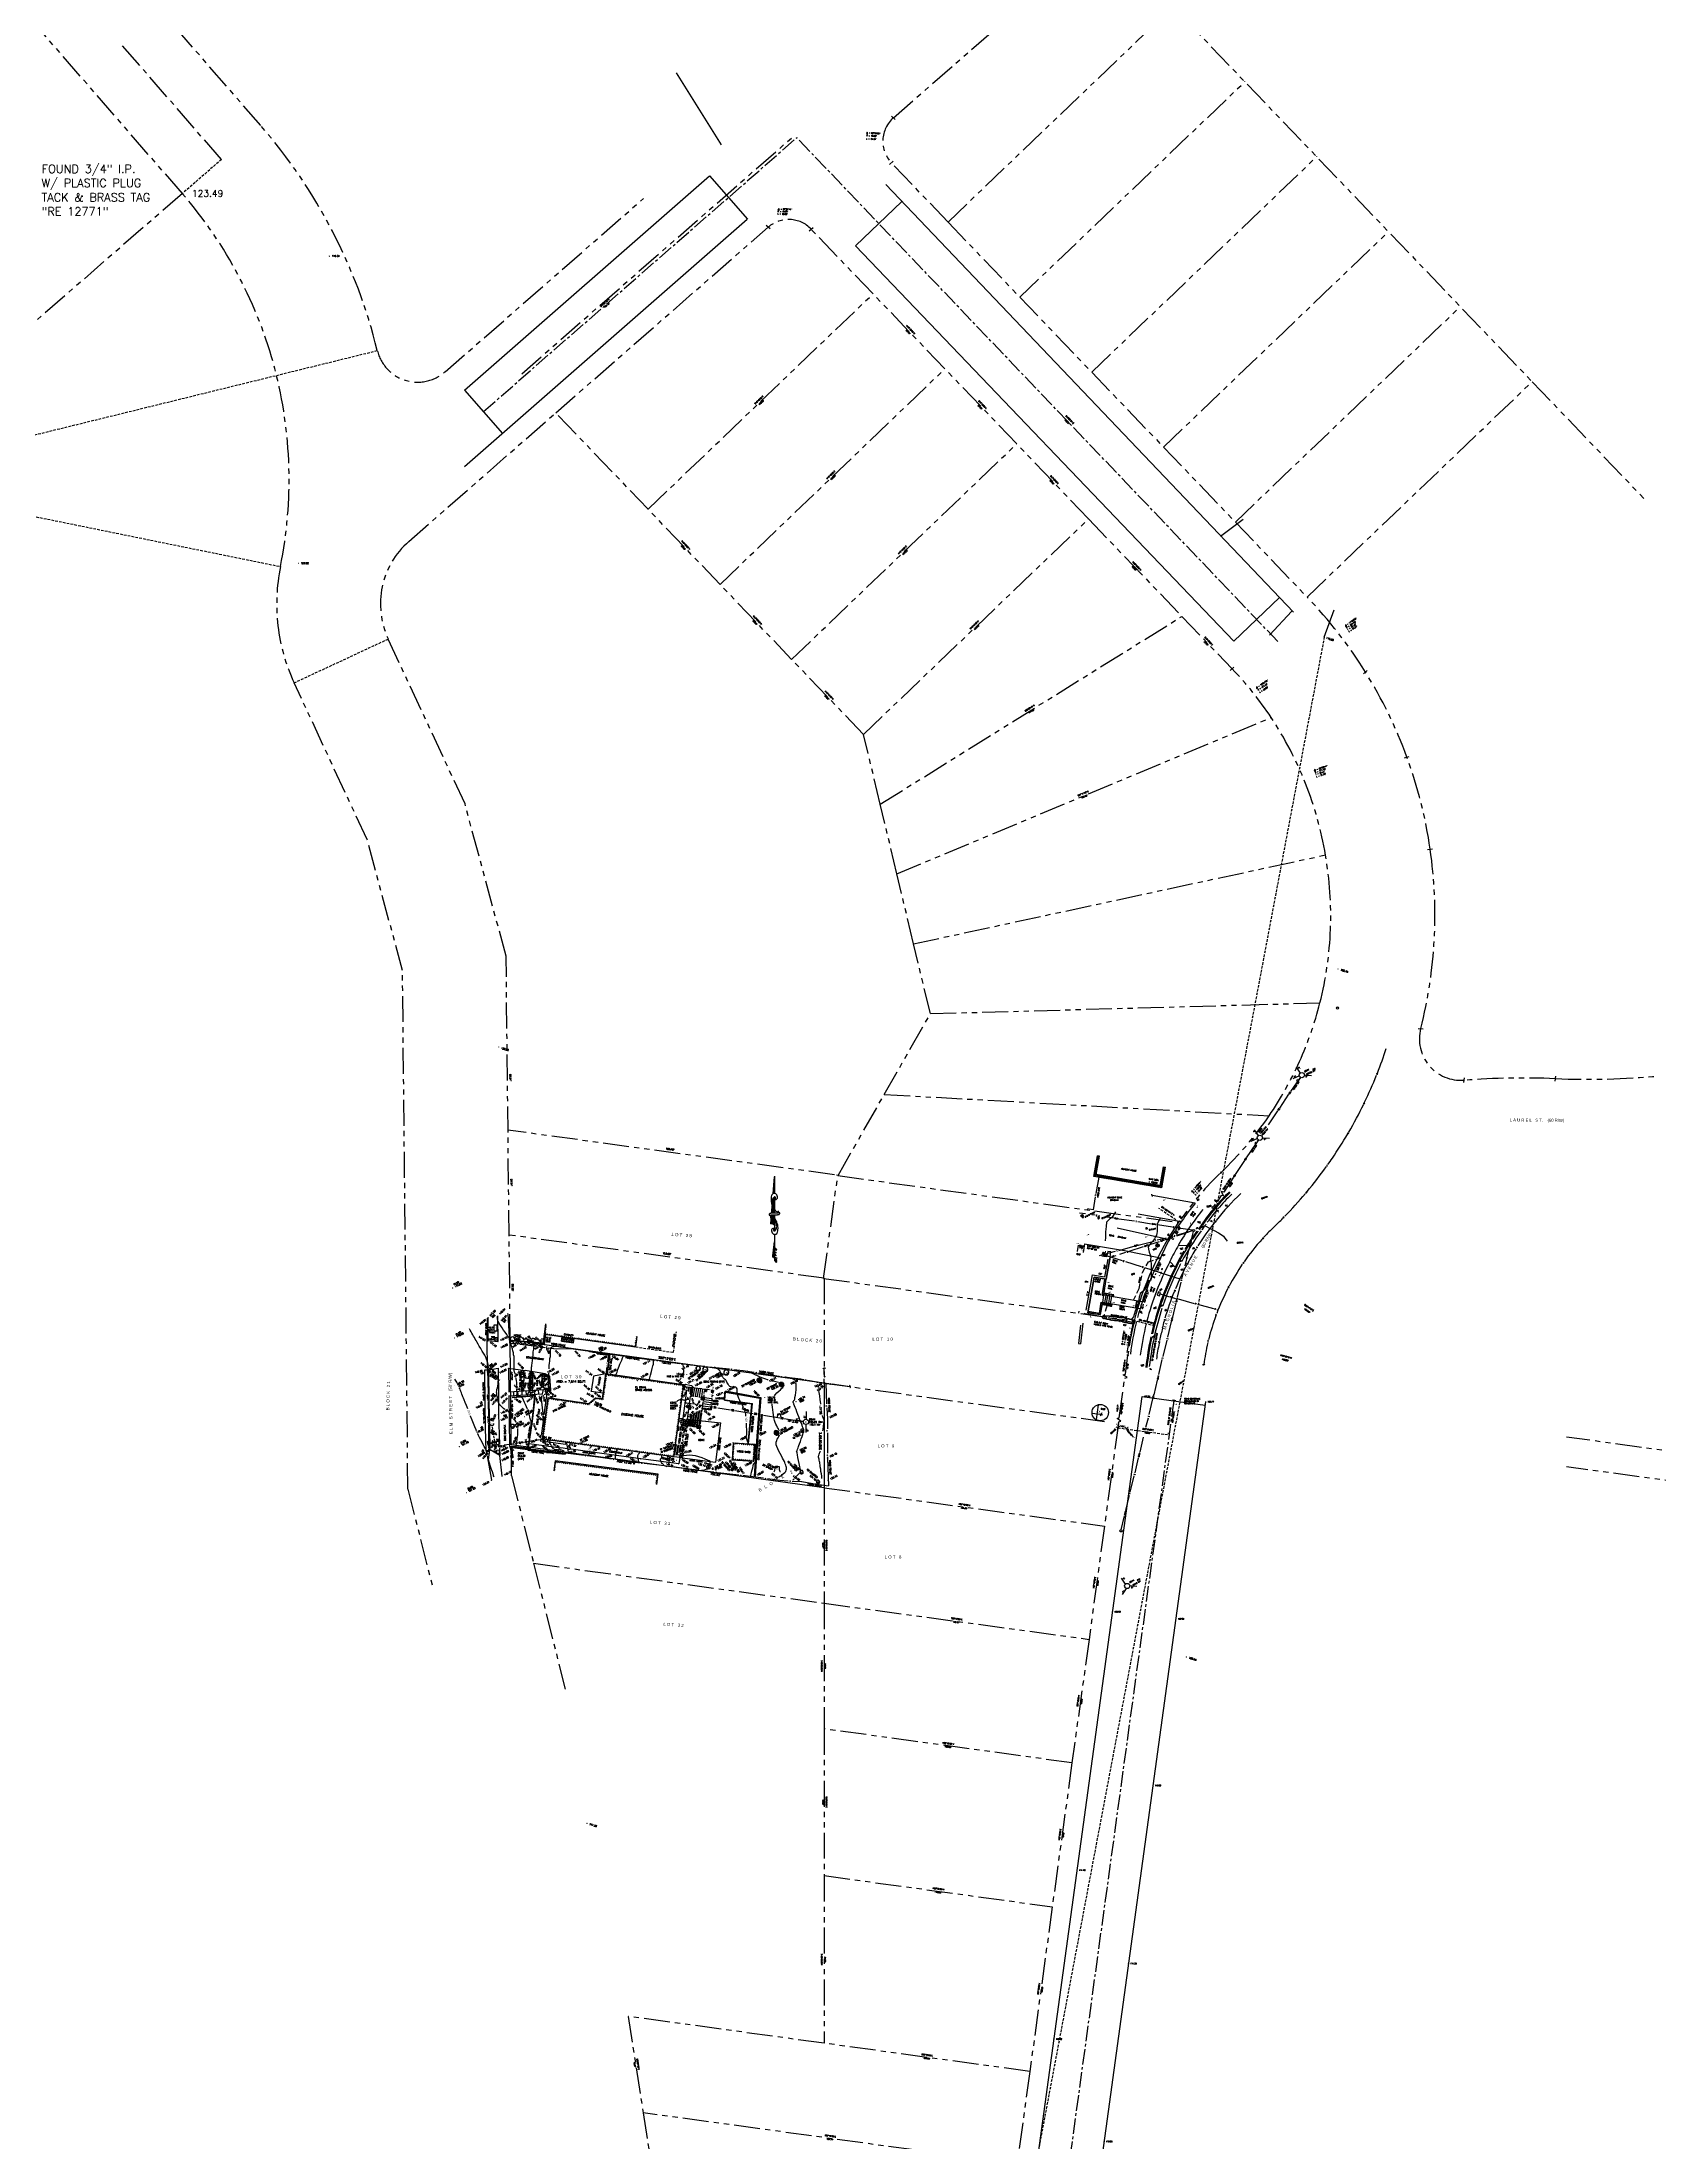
# Model space of a CAD drawing. Extents: x 3812 to 5524, y 4309 to 5867.
# Drawn here: x 4623 to 5402, y 4584 to 5595 of the extents above; entities that cross this region are included whole.
import ezdxf
from ezdxf.enums import TextEntityAlignment as Align

# ---------------------------------------------------------------- set-up
doc = ezdxf.new("R2010")
doc.units = 0
doc.header["$LTSCALE"] = 10
doc.header["$MEASUREMENT"] = 0
doc.header["$PDMODE"] = 2
doc.header["$PDSIZE"] = 0.05
for name, pattern in [('CENTER', [2, 1.25, -0.25, 0.25, -0.25]), ('CENTER2', [1.125, 0.75, -0.125, 0.125, -0.125]), ('HIDDEN', [0.375, 0.25, -0.125]), ('HIDDEN2', [0.1875, 0.125, -0.0625]), ('PHANTOM', [2.5, 1.25, -0.25, 0.25, -0.25, 0.25, -0.25])]:
    doc.linetypes.add(name, pattern=pattern)
doc.layers.get('0').update_dxf_attribs({"linetype": 'CONTINUOUS'})
for name, color, linetype in [('ANNOBJ', 2, 'CONTINUOUS'), ('BDRY-HATCH', 6, 'CONTINUOUS'), ('BNDRY', 5, 'CONTINUOUS'), ('BNDRY-DIM', 1, 'CONTINUOUS'), ('BNDRY-REC', 4, 'PHANTOM'), ('BNRDY', 5, 'CONTINUOUS'), ('BRK', 6, 'HIDDEN'), ('BUILDING', 1, 'CONTINUOUS'), ('CENTER', 7, 'CENTER2'), ('CONCRETE', 32, 'CONTINUOUS'), ('CONT-MJR', 1, 'CONTINUOUS'), ('CONT-MNR', 7, 'CONTINUOUS'), ('CRBSPLT', 6, 'CONTINUOUS'), ('ELEV', 7, 'CONTINUOUS'), ('FENCE', 7, 'CONTINUOUS'), ('HATCH', 6, 'CONTINUOUS'), ('HATCHBORDER', 7, 'CONTINUOUS'), ('LEGEND', 7, 'CONTINUOUS'), ('MON-LINE', 120, 'CENTER'), ('NORTH', 7, 'CONTINUOUS'), ('PLT_ANNO_TXT', 120, 'CONTINUOUS'), ('PNTS-FIELD5-12-16', 3, 'CONTINUOUS'), ('PNTS-FIELD5-23-16', 4, 'CONTINUOUS'), ('POSMAJOR001', 1, 'CONTINUOUS'), ('POSMINOR001', 7, 'CONTINUOUS'), ('TEXTM', 11, 'CONTINUOUS'), ('TIES', 7, 'HIDDEN2'), ('TREES', 3, 'CONTINUOUS'), ('UTILITIES', 7, 'CONTINUOUS'), ('WALL', 32, 'CONTINUOUS'), ('WOOD', 46, 'CONTINUOUS')]:
    doc.layers.add(name, color=color, linetype=linetype)
doc.styles.add('H180', font='HELV1-MS.SHX', dxfattribs={"height": 6.86517e-07})
doc.styles.add('I', font='ITALIC', dxfattribs={"height": 1})
doc.styles.add('L100', font='simplex', dxfattribs={"height": 1})
doc.styles.add('L80', font='simplex.shx', dxfattribs={"height": 0.8})
doc.styles.add('S6', font='SIMPLEX', dxfattribs={"height": 0.083333})
doc.styles.add('S8', font='simplex', dxfattribs={"height": 3.333})
doc.styles.add('SHADOW', font='SHADOW2.SHX')
doc.dimstyles.get("Standard").update_dxf_attribs({"dimtxt": 0.18, "dimasz": 0.18, "dimexe": 0.18, "dimexo": 0.0625, "dimgap": 0.09, "dimtad": 0, "dimtih": 1, "dimtoh": 1, "dimdec": 4, "dimzin": 0, "dimtxsty": 'STANDARD', "dimcen": 0.09, "dimazin": 3, "dimtfac": 1, "dimtdec": 4, "dimtofl": 0, "dimtmove": 0, "dimatfit": 3, "dimtolj": 1, "dimtzin": 0})

# ---------------------------------------------------------------- blocks, each defined once
blk = doc.blocks.new('DELTA')
blk.add_lwpolyline([(0, 0), (0.096, 0), (0.048, 0.083)], close=True)
blk = doc.blocks.new('POINT')
blk.add_point((0, 0))
at = {"layer": 'ELEV', "style": 'S6'}
blk.add_attdef('ELEV', (0.119, -0.04), '', height=0.0833, dxfattribs=at)
blk = doc.blocks.new('CG_T30')
for p, q in [((-0.11, 0.05), (-0.12, 0.05)), ((-0.12, 0.05), (-0.12, 0.04)), ((-0.12, 0.04), (-0.12, 0.04)), ((-0.12, 0.04), (-0.12, 0.03)), ((-0.12, 0.03), (-0.12, 0.03)), ((-0.12, 0.03), (-0.12, 0.02)), ((-0.12, 0.02), (-0.11, 0.02)), ((-0.11, 0.01), (-0.12, 0.01)), ((-0.12, 0.01), (-0.12, 0.01)), ((-0.12, 0.01), (-0.11, 0.01)), ((-0.11, 0.01), (-0.12, 0.01)), ((-0.12, 0.01), (-0.12, -0.01)), ((-0.1, 0.07), (-0.11, 0.07)), ((-0.11, 0.07), (-0.11, 0.06)), ((-0.11, 0.06), (-0.11, 0.06)), ((-0.11, 0.06), (-0.1, 0.06)), ((-0.11, 0.04), (-0.11, 0.05)), ((-0.1, 0.04), (-0.11, 0.04)), ((-0.11, 0.02), (-0.11, 0.01)), ((-0.09, 0.08), (-0.1, 0.08)), ((-0.1, 0.08), (-0.1, 0.07)), ((-0.1, 0.07), (-0.09, 0.07)), ((-0.09, 0.07), (-0.1, 0.07)), ((-0.1, 0.07), (-0.1, 0.07)), ((-0.1, 0.06), (-0.1, 0.05)), ((-0.1, 0.05), (-0.09, 0.05)), ((-0.09, 0.05), (-0.1, 0.05)), ((-0.1, 0.05), (-0.1, 0.04)), ((-0.08, 0.08), (-0.09, 0.08)), ((-0.09, 0.08), (-0.09, 0.08)), ((-0.09, 0.05), (-0.09, 0.05)), ((-0.07, 0.1), (-0.08, 0.1)), ((-0.08, 0.1), (-0.08, 0.09)), ((-0.08, 0.09), (-0.08, 0.09)), ((-0.08, 0.09), (-0.08, 0.08)), ((-0.08, 0.08), (-0.08, 0.08)), ((-0.06, 0.1), (-0.07, 0.1)), ((-0.07, 0.1), (-0.07, 0.1)), ((-0.07, 0.1), (-0.07, 0.1)), ((-0.07, 0.1), (-0.07, 0.1)), ((-0.05, 0.11), (-0.06, 0.11)), ((-0.06, 0.11), (-0.06, 0.1)), ((-0.05, 0.11), (-0.05, 0.11)), ((-0.05, 0.11), (-0.05, 0.11)), ((-0.04, 0.11), (-0.05, 0.11)), ((-0.05, 0.11), (-0.05, 0.11)), ((-0.05, 0.11), (-0.05, 0.11)), ((-0.05, 0.11), (-0.05, 0.11)), ((-0.05, 0.11), (-0.05, 0.11)), ((-0.05, 0.11), (-0.05, 0.11)), ((-0.03, 0.12), (-0.04, 0.12)), ((-0.04, 0.12), (-0.04, 0.11)), ((-0.04, 0.11), (-0.04, 0.11)), ((-0.02, 0.12), (-0.03, 0.12)), ((-0.03, 0.12), (-0.03, 0.12)), ((-0.02, 0.11), (-0.02, 0.12)), ((-0.01, 0.11), (-0.02, 0.11)), ((0, 0.12), (-0.01, 0.12)), ((-0.01, 0.12), (-0.01, 0.12)), ((-0.01, 0.12), (-0.01, 0.12)), ((-0.01, 0.12), (-0.01, 0.12)), ((-0.01, 0.12), (-0.01, 0.12)), ((-0.01, 0.12), (-0.01, 0.11)), ((0.01, 0.12), (0, 0.12)), ((0, 0.12), (0, 0.12)), ((0, 0.12), (0, 0.12)), ((0.01, 0.12), (0.01, 0.13)), ((0.01, 0.13), (0.01, 0.12)), ((0.02, 0.12), (0.01, 0.12)), ((0.03, 0.12), (0.02, 0.12)), ((0.02, 0.12), (0.02, 0.12)), ((0.03, 0.11), (0.03, 0.12)), ((0.04, 0.11), (0.03, 0.11)), ((0.05, 0.11), (0.04, 0.11)), ((0.04, 0.11), (0.04, 0.11)), ((0.04, 0.11), (0.04, 0.11)), ((0.07, 0.11), (0.05, 0.11)), ((0.05, 0.11), (0.05, 0.11)), ((0.06, 0.09), (0.06, 0.1)), ((0.06, 0.1), (0.07, 0.1)), ((0.08, 0.09), (0.06, 0.09)), ((0.06, 0.09), (0.06, 0.09)), ((0.06, 0.09), (0.06, 0.09)), ((0.07, 0.1), (0.07, 0.11)), ((0.09, 0.09), (0.08, 0.09)), ((0.08, 0.09), (0.08, 0.09)), ((0.08, 0.09), (0.08, 0.09)), ((0.09, 0.08), (0.09, 0.09)), ((0.09, 0.07), (0.09, 0.08)), ((0.09, 0.08), (0.09, 0.08)), ((0.09, 0.06), (0.09, 0.07)), ((0.09, 0.07), (0.09, 0.07)), ((0.1, 0.06), (0.09, 0.06)), ((0.09, 0.06), (0.09, 0.06)), ((0.11, 0.06), (0.1, 0.06)), ((0.1, 0.06), (0.1, 0.06)), ((0.11, 0.04), (0.1, 0.04)), ((0.1, 0.04), (0.1, 0.04)), ((0.1, 0.04), (0.1, 0.04)), ((0.1, 0.04), (0.1, 0.04)), ((0.1, 0.04), (0.11, 0.04)), ((0.11, 0.04), (0.11, 0.06)), ((0.11, 0.06), (0.11, 0.06)), ((0.11, 0.06), (0.11, 0.06)), ((0.12, 0.04), (0.11, 0.04)), ((0.11, 0.04), (0.11, 0.04)), ((0.12, 0.02), (0.11, 0.02)), ((0.11, 0.02), (0.12, 0.02)), ((0.11, 0), (0.11, 0.01)), ((0.11, 0.01), (0.12, 0.01)), ((0.12, 0.01), (0.11, 0.01)), ((0.11, 0.01), (0.11, 0.01)), ((0.11, 0.01), (0.11, 0)), ((0.11, 0), (0.11, 0)), ((0.11, 0), (0.11, 0)), ((0.11, 0), (0.11, 0)), ((0.12, 0.02), (0.12, 0.04)), ((0.12, 0.01), (0.12, 0.02)), ((0.12, 0), (0.12, 0.01)), ((0.12, 0.01), (0.13, 0.01)), ((0.13, 0.01), (0.12, 0.01)), ((0.13, 0.01), (0.13, 0.01)), ((-0.12, -0.01), (-0.13, -0.01)), ((-0.13, -0.01), (-0.13, -0.01)), ((-0.13, -0.01), (-0.11, -0.01)), ((-0.11, -0.03), (-0.12, -0.03)), ((-0.12, -0.03), (-0.12, -0.04)), ((-0.12, -0.04), (-0.11, -0.04)), ((-0.11, -0.01), (-0.11, -0.03)), ((-0.11, -0.03), (-0.11, -0.03)), ((-0.11, -0.03), (-0.11, -0.03)), ((-0.11, -0.04), (-0.11, -0.05)), ((-0.11, -0.05), (-0.11, -0.05)), ((-0.11, -0.05), (-0.11, -0.06)), ((-0.11, -0.06), (-0.1, -0.06)), ((-0.1, -0.06), (-0.1, -0.06)), ((-0.1, -0.06), (-0.1, -0.07)), ((-0.1, -0.07), (-0.1, -0.07)), ((-0.1, -0.07), (-0.1, -0.07)), ((-0.1, -0.07), (-0.09, -0.07)), ((-0.09, -0.07), (-0.09, -0.08)), ((-0.08, -0.07), (-0.09, -0.07)), ((-0.09, -0.07), (-0.09, -0.07)), ((-0.09, -0.07), (-0.09, -0.07)), ((-0.09, -0.07), (-0.09, -0.07)), ((-0.09, -0.07), (-0.09, -0.08)), ((-0.09, -0.08), (-0.09, -0.08)), ((-0.09, -0.08), (-0.09, -0.08)), ((-0.09, -0.08), (-0.08, -0.08)), ((-0.09, -0.08), (-0.09, -0.08)), ((-0.09, -0.08), (-0.09, -0.09)), ((-0.09, -0.09), (-0.08, -0.09)), ((-0.08, -0.08), (-0.08, -0.07)), ((-0.08, -0.09), (-0.08, -0.09)), ((-0.08, -0.09), (-0.07, -0.09)), ((-0.07, -0.09), (-0.07, -0.1)), ((-0.07, -0.1), (-0.07, -0.09)), ((-0.07, -0.09), (-0.06, -0.09)), ((-0.07, -0.1), (-0.07, -0.1)), ((-0.07, -0.1), (-0.07, -0.1)), ((-0.07, -0.1), (-0.06, -0.1)), ((-0.06, -0.1), (-0.07, -0.1)), ((-0.06, -0.09), (-0.06, -0.08)), ((-0.06, -0.08), (-0.05, -0.08)), ((-0.06, -0.1), (-0.06, -0.1)), ((-0.06, -0.1), (-0.05, -0.1)), ((-0.05, -0.1), (-0.06, -0.1)), ((-0.06, -0.1), (-0.06, -0.11)), ((-0.06, -0.11), (-0.06, -0.1)), ((-0.06, -0.11), (-0.06, -0.11)), ((-0.05, -0.08), (-0.05, -0.08)), ((-0.05, -0.08), (-0.04, -0.08)), ((-0.04, -0.09), (-0.05, -0.09)), ((-0.05, -0.09), (-0.05, -0.09)), ((-0.05, -0.09), (-0.05, -0.1)), ((-0.05, -0.1), (-0.05, -0.11)), ((-0.05, -0.11), (-0.04, -0.11)), ((-0.04, -0.08), (-0.04, -0.08)), ((-0.04, -0.08), (-0.04, -0.08)), ((-0.04, -0.08), (-0.04, -0.09)), ((-0.04, -0.1), (-0.04, -0.09)), ((-0.04, -0.09), (-0.03, -0.09)), ((-0.03, -0.1), (-0.04, -0.1)), ((-0.03, -0.1), (-0.04, -0.1)), ((-0.04, -0.1), (-0.04, -0.11)), ((-0.04, -0.11), (-0.04, -0.12)), ((-0.04, -0.12), (-0.04, -0.11)), ((-0.04, -0.11), (-0.03, -0.11)), ((-0.04, -0.11), (-0.02, -0.11)), ((-0.03, -0.09), (-0.03, -0.1)), ((-0.03, -0.11), (-0.03, -0.1)), ((-0.02, -0.11), (-0.02, -0.1)), ((-0.02, -0.1), (-0.01, -0.1)), ((-0.02, -0.11), (-0.02, -0.11)), ((-0.02, -0.11), (-0.02, -0.11)), ((-0.02, -0.11), (-0.02, -0.12)), ((-0.02, -0.12), (-0.02, -0.11)), ((-0.02, -0.11), (-0.02, -0.11)), ((-0.02, -0.11), (-0.02, -0.11)), ((-0.02, -0.11), (-0.02, -0.11)), ((-0.02, -0.12), (-0.01, -0.12)), ((-0.01, -0.12), (-0.02, -0.12)), ((-0.01, -0.1), (-0.01, -0.09)), ((-0.01, -0.09), (0, -0.09)), ((0, -0.1), (-0.01, -0.1)), ((-0.01, -0.1), (-0.01, -0.11)), ((-0.01, -0.11), (-0.01, -0.11)), ((-0.01, -0.11), (-0.01, -0.12)), ((-0.01, -0.12), (0, -0.12)), ((0, -0.09), (0, -0.1)), ((0, -0.1), (0, -0.1)), ((0, -0.12), (0, -0.12)), ((0, -0.12), (0.01, -0.12)), ((0.02, -0.1), (0.01, -0.1)), ((0.01, -0.1), (0.01, -0.11)), ((0.01, -0.11), (0.01, -0.11)), ((0.01, -0.11), (0.01, -0.11)), ((0.01, -0.11), (0.02, -0.11)), ((0.01, -0.12), (0.01, -0.13)), ((0.01, -0.13), (0.02, -0.13)), ((0.03, -0.09), (0.02, -0.09)), ((0.02, -0.09), (0.02, -0.1)), ((0.02, -0.11), (0.02, -0.1)), ((0.02, -0.1), (0.03, -0.1)), ((0.02, -0.13), (0.02, -0.11)), ((0.02, -0.11), (0.02, -0.11)), ((0.02, -0.11), (0.02, -0.11)), ((0.02, -0.11), (0.02, -0.11)), ((0.02, -0.11), (0.02, -0.11)), ((0.02, -0.11), (0.02, -0.11)), ((0.02, -0.11), (0.03, -0.11)), ((0.03, -0.1), (0.03, -0.09)), ((0.03, -0.11), (0.03, -0.11)), ((0.03, -0.11), (0.03, -0.11)), ((0.03, -0.11), (0.03, -0.11)), ((0.03, -0.11), (0.04, -0.11)), ((0.05, -0.09), (0.04, -0.09)), ((0.04, -0.09), (0.04, -0.09)), ((0.04, -0.09), (0.06, -0.09)), ((0.04, -0.11), (0.04, -0.12)), ((0.04, -0.12), (0.05, -0.12)), ((0.06, -0.08), (0.05, -0.08)), ((0.05, -0.08), (0.05, -0.08)), ((0.05, -0.08), (0.06, -0.08)), ((0.05, -0.1), (0.05, -0.09)), ((0.05, -0.12), (0.05, -0.1)), ((0.05, -0.1), (0.05, -0.1)), ((0.06, -0.08), (0.06, -0.07)), ((0.06, -0.07), (0.06, -0.07)), ((0.06, -0.07), (0.07, -0.07)), ((0.06, -0.09), (0.06, -0.08)), ((0.06, -0.08), (0.06, -0.08)), ((0.06, -0.08), (0.06, -0.09)), ((0.06, -0.1), (0.06, -0.08)), ((0.06, -0.09), (0.07, -0.09)), ((0.07, -0.1), (0.06, -0.1)), ((0.06, -0.1), (0.06, -0.11)), ((0.07, -0.1), (0.06, -0.1)), ((0.06, -0.11), (0.06, -0.11)), ((0.06, -0.11), (0.07, -0.11)), ((0.07, -0.05), (0.07, -0.04)), ((0.07, -0.04), (0.07, -0.04)), ((0.07, -0.04), (0.08, -0.04)), ((0.08, -0.05), (0.07, -0.05)), ((0.07, -0.07), (0.07, -0.06)), ((0.07, -0.06), (0.07, -0.06)), ((0.07, -0.06), (0.07, -0.06)), ((0.07, -0.06), (0.08, -0.06)), ((0.07, -0.09), (0.07, -0.1)), ((0.07, -0.11), (0.07, -0.1)), ((0.07, -0.1), (0.07, -0.1)), ((0.07, -0.1), (0.07, -0.1)), ((0.07, -0.1), (0.07, -0.1)), ((0.07, -0.11), (0.07, -0.11)), ((0.07, -0.11), (0.07, -0.11)), ((0.09, -0.02), (0.08, -0.02)), ((0.08, -0.02), (0.09, -0.02)), ((0.08, -0.04), (0.08, -0.04)), ((0.08, -0.04), (0.09, -0.04)), ((0.09, -0.05), (0.08, -0.05)), ((0.08, -0.05), (0.08, -0.05)), ((0.08, -0.06), (0.08, -0.07)), ((0.08, -0.07), (0.09, -0.07)), ((0.09, -0.07), (0.08, -0.07)), ((0.08, -0.07), (0.08, -0.08)), ((0.08, -0.08), (0.09, -0.08)), ((0.09, -0.04), (0.09, -0.02)), ((0.09, -0.02), (0.09, -0.02)), ((0.09, -0.02), (0.09, -0.02)), ((0.09, -0.02), (0.09, -0.02)), ((0.09, -0.02), (0.1, -0.02)), ((0.09, -0.04), (0.09, -0.05)), ((0.1, -0.04), (0.09, -0.04)), ((0.09, -0.04), (0.09, -0.04)), ((0.09, -0.04), (0.09, -0.04)), ((0.1, -0.05), (0.09, -0.05)), ((0.09, -0.05), (0.09, -0.05)), ((0.09, -0.05), (0.09, -0.05)), ((0.09, -0.05), (0.09, -0.06)), ((0.09, -0.06), (0.09, -0.06)), ((0.09, -0.06), (0.09, -0.07)), ((0.09, -0.07), (0.09, -0.07)), ((0.09, -0.07), (0.09, -0.07)), ((0.09, -0.07), (0.09, -0.07)), ((0.09, -0.07), (0.1, -0.07)), ((0.09, -0.08), (0.09, -0.09)), ((0.09, -0.09), (0.09, -0.08)), ((0.09, -0.08), (0.1, -0.08)), ((0.09, -0.09), (0.09, -0.09)), ((0.1, -0.02), (0.1, -0.03)), ((0.1, -0.03), (0.1, -0.03)), ((0.1, -0.03), (0.1, -0.04)), ((0.1, -0.05), (0.1, -0.04)), ((0.1, -0.04), (0.11, -0.04)), ((0.1, -0.06), (0.1, -0.05)), ((0.1, -0.05), (0.1, -0.05)), ((0.11, -0.05), (0.1, -0.05)), ((0.1, -0.07), (0.1, -0.06)), ((0.1, -0.06), (0.1, -0.06)), ((0.1, -0.08), (0.1, -0.07)), ((0.1, -0.07), (0.1, -0.07)), ((0.1, -0.07), (0.1, -0.07)), ((0.1, -0.07), (0.11, -0.07)), ((0.11, -0.02), (0.11, 0)), ((0.11, 0), (0.11, 0)), ((0.11, 0), (0.12, 0)), ((0.12, -0.02), (0.11, -0.02)), ((0.11, -0.04), (0.11, -0.03)), ((0.11, -0.03), (0.12, -0.03)), ((0.11, -0.04), (0.11, -0.04)), ((0.11, -0.06), (0.11, -0.05)), ((0.11, -0.07), (0.11, -0.06)), ((0.11, -0.06), (0.11, -0.06)), ((0.12, -0.03), (0.12, -0.02))]:
    blk.add_line(p, q)
blk = doc.blocks.new('BM')
for p, q in [((-0.13, 0), (0.13, 0)), ((0, -0.13), (0, 0.13))]:
    blk.add_line(p, q)
at = {"const_width": 0.1}
for points in [[(-0.05, 0, 0.414214), (0, -0.05, 1)], [(0.05, 0, 0.414214), (0, 0.05, 1)]]:
    blk.add_lwpolyline(points, format="xyb", dxfattribs=at)
blk.add_circle((0, 0), 0.1)
blk = doc.blocks.new('PCOR')
blk.add_circle((0.09, 0.07), 0.00159)
for centre, radius, start, end in [((0.22, -0.17), 0.278, 122.8036, 139.2683), ((0.22, -0.18), 0.288, 94.2373, 111.1072)]:
    blk.add_arc(centre, radius, start, end)
blk = doc.blocks.new('_CL')
for p, q in [((0, 0.06), (0, -0.07)), ((0, -0.07), (0.05, -0.07))]:
    blk.add_line(p, q)
at = {"style": 'S8'}
blk.add_text('C', height=0.111, dxfattribs=at).set_placement((0, -0.02), align=Align.CENTER)
blk = doc.blocks.new('*X7')
for p, q in [((3076.6, 780.5), (3078.1, 780.5)), ((3076.6, 780.4), (3079.8, 780.4)), ((3076.6, 780.2), (3081.4, 780.2)), ((3076.6, 780.1), (3082.5, 780.1)), ((3076.6, 780), (3082.2, 780)), ((3076.6, 779.9), (3081.9, 779.9)), ((3076.6, 779.8), (3081.5, 779.8)), ((3076.6, 779.6), (3081.3, 779.6)), ((3076.7, 779.5), (3081.1, 779.5)), ((3076.7, 779.4), (3080.9, 779.4)), ((3076.7, 779.2), (3080.7, 779.2)), ((3076.7, 779.1), (3080.5, 779.1)), ((3076.7, 779), (3080.3, 779)), ((3076.7, 778.9), (3080.1, 778.9)), ((3076.7, 778.8), (3079.9, 778.8)), ((3076.7, 778.6), (3079.8, 778.6)), ((3076.7, 778.5), (3079.6, 778.5))]:
    blk.add_line(p, q)
blk = doc.blocks.new('*X8')
for p, q in [((3080, 778.5), (3088.8, 778.5)), ((3080.3, 778.6), (3088.7, 778.6)), ((3080.6, 778.8), (3088.6, 778.8)), ((3080.9, 778.9), (3088.5, 778.9)), ((3081.2, 779), (3088.4, 779)), ((3081.5, 779.1), (3088.3, 779.1)), ((3081.9, 779.2), (3088.1, 779.2)), ((3082.2, 779.4), (3087.9, 779.4)), ((3082.6, 779.5), (3087.6, 779.5)), ((3083.1, 779.6), (3087.3, 779.6)), ((3083.7, 779.8), (3086.8, 779.8)), ((3084.8, 779.9), (3085.1, 779.9))]:
    blk.add_line(p, q)
blk = doc.blocks.new('*X9')
for p, q in [((3091.4, 779.4), (3092.6, 779.4)), ((3091.4, 779.2), (3094.3, 779.2)), ((3091.4, 779.1), (3095.9, 779.1)), ((3091.5, 779), (3097.5, 779)), ((3091.5, 778.9), (3099.1, 778.9)), ((3091.5, 778.7), (3100.7, 778.7)), ((3091.5, 778.6), (3102.3, 778.6)), ((3091.5, 778.5), (3103.9, 778.5))]:
    blk.add_line(p, q)
blk = doc.blocks.new('*X10')
for p, q in [((3067.6, 778.5), (3072.8, 778.5)), ((3067.7, 778.6), (3073, 778.6)), ((3067.9, 778.8), (3073.1, 778.8)), ((3068, 778.9), (3073.3, 778.9)), ((3068.1, 779), (3075.4, 779)), ((3068.2, 779.2), (3075.4, 779.2)), ((3068.2, 779.1), (3075.4, 779.1)), ((3068.3, 779.4), (3075.4, 779.4)), ((3068.4, 779.7), (3075.4, 779.7)), ((3068.4, 779.6), (3075.4, 779.6)), ((3068.4, 779.5), (3075.4, 779.5)), ((3068.5, 781.2), (3068.5, 781.2)), ((3068.5, 781.1), (3070.1, 781.1)), ((3068.5, 781), (3071.8, 781)), ((3068.5, 780.1), (3075.3, 780.1)), ((3068.5, 780), (3075.3, 780)), ((3068.5, 779.9), (3075.4, 779.9)), ((3068.6, 780.9), (3073.4, 780.9)), ((3068.6, 780.7), (3075, 780.7)), ((3068.6, 780.6), (3075.3, 780.6)), ((3068.6, 780.5), (3075.3, 780.5)), ((3068.6, 780.4), (3075.3, 780.4)), ((3068.6, 780.2), (3075.3, 780.2)), ((3073, 778.5), (3075.4, 778.5)), ((3073.1, 778.6), (3075.4, 778.6)), ((3073.2, 778.8), (3075.4, 778.8)), ((3073.4, 778.9), (3075.4, 778.9))]:
    blk.add_line(p, q)
blk = doc.blocks.new('*X11')
for p, q in [((3042.8, 778.5), (3055.1, 778.5)), ((3043.1, 778.6), (3054, 778.6)), ((3043.3, 778.8), (3053, 778.8)), ((3043.4, 778.9), (3051.9, 778.9)), ((3043.5, 779.1), (3049.7, 779.1)), ((3043.5, 779), (3050.8, 779)), ((3043.6, 779.8), (3044.4, 779.8)), ((3043.6, 779.6), (3045.5, 779.6)), ((3043.6, 779.5), (3046.5, 779.5)), ((3043.6, 779.4), (3047.6, 779.4)), ((3043.6, 779.2), (3048.7, 779.2))]:
    blk.add_line(p, q)
blk = doc.blocks.new('NORTHA')
for p, q in [((0.2, 0), (0, 0)), ((1.5, 0), (0.2, 0)), ((1.5, 0), (0.3, 0.14)), ((2.02, 0), (1.5, 0)), ((2.7, 0), (2.28, 0)), ((3.14, 0), (2.7, 0)), ((3.48, 0.23), (2.8, 0.28)), ((3.22, 0), (3.14, 0)), ((3.47, 0), (3.24, 0)), ((3.48, 0), (3.47, 0)), ((4.1, 0.18), (3.6, 0.22)), ((4.21, 0.17), (4.1, 0.18)), ((4.62, 0.14), (4.53, 0.15)), ((6.4, 0), (5.08, 0.1)), ((6.4, 0), (5.1, 0)), ((4.83, 0), (3.62, 0))]:
    blk.add_line(p, q)
for points in [[(2.41, -0.08, 0.077736), (2.44, -0.03, 0.07962), (2.46, 0.02, 0.096266), (2.46, 0.1, 0.100752), (2.44, 0.16, 0.224486), (2.36, 0.21, 0.11255), (2.2, 0.19, 0.100563), (2.08, 0.12, 0.134878), (2.02, 0.03, 0.132719), (2.02, -0.09, 0.155229), (2.07, -0.18, 0.101616), (2.18, -0.24, 0.067278), (2.37, -0.27, 0.034332), (2.62, -0.27, 0.050354), (2.79, -0.23, 0.032541), (3, -0.15, 0.044988), (3.14, -0.07, 0.025546), (3.22, -0.02, 0.017117), (3.31, 0.07, 0.06565), (3.37, 0.14, 0.042468), (3.43, 0.27)], [(2.46, 0.02, 0.076919), (2.43, 0.05, 0.080527), (2.4, 0.06, 0.088695), (2.34, 0.06, 0.141897), (2.3, 0.05, 0.152973), (2.29, 0.02, 0.126446), (2.29, -0.03, 0.120122), (2.31, -0.07, 0.080483), (2.37, -0.11, 0.067361), (2.47, -0.15, 0.059891), (2.6, -0.17, 0.028199), (2.76, -0.16, 0.039094), (2.88, -0.14, 0.016831), (2.96, -0.11, 0.008651), (3.1, -0.06, 0.03625), (3.18, -0.02, 0.021578), (3.3, 0.05)], [(3.31, 0.31, 0.155222), (3.33, 0.28, 0.230745), (3.35, 0.28, 0.039788), (3.37, 0.28, 0.040789), (3.39, 0.29, 0.05365), (3.4, 0.3, -0.067543), (3.42, 0.31, -0.159888), (3.44, 0.31, -0.204389), (3.46, 0.3, -0.067398), (3.47, 0.28, -0.052215), (3.48, 0.26, -0.013577), (3.48, 0.21, -0.005027), (3.49, 0.09, -0.010776), (3.49, 0.06, -0.005653), (3.48, 0)], [(3.62, 0, 0.004821), (3.62, 0.06, 0.00885), (3.62, 0.09, 0.005772), (3.61, 0.2, 0.010588), (3.6, 0.27, 0.071206), (3.59, 0.32, 0.064975), (3.56, 0.37, 0.103615), (3.53, 0.4, 0.157116), (3.5, 0.4, 0.084448), (3.47, 0.39, 0.119022), (3.45, 0.38), (3.41, 0.32), (3.39, 0.29)], [(4.71, 0.05, 0.077736), (4.67, 0.01, 0.07962), (4.65, -0.04, 0.096266), (4.65, -0.12, 0.100752), (4.68, -0.18, 0.224486), (4.75, -0.23, 0.11255), (4.92, -0.21, 0.100563), (5.04, -0.14, 0.134878), (5.09, -0.05, 0.132719), (5.1, 0.07, 0.155229), (5.04, 0.15, 0.101616), (4.93, 0.22, 0.067278), (4.75, 0.25, 0.034332), (4.49, 0.24, 0.050354), (4.32, 0.21, 0.032541), (4.11, 0.13, 0.044988), (3.97, 0.05, 0.025546), (3.9, 0, 0.017117), (3.8, -0.09, 0.06565), (3.74, -0.17, 0.042468), (3.68, -0.3)], [(4.65, -0.05, 0.076919), (4.68, -0.07, 0.080527), (4.72, -0.08, 0.088695), (4.78, -0.08, 0.141897), (4.81, -0.07, 0.152973), (4.83, -0.04, 0.126446), (4.83, 0, 0.120122), (4.8, 0.05, 0.080483), (4.75, 0.09, 0.067361), (4.64, 0.13, 0.059891), (4.51, 0.15, 0.028199), (4.35, 0.14, 0.039094), (4.23, 0.11, 0.016831), (4.16, 0.09, 0.008651), (4.01, 0.03, 0.03625), (3.93, 0, 0.021578), (3.82, -0.07)], [(3.48, 0, 0.004821), (3.48, -0.06, 0.00885), (3.49, -0.09, 0.005772), (3.49, -0.21, 0.010588), (3.5, -0.27, 0.071206), (3.51, -0.32, 0.064975), (3.54, -0.37, 0.103615), (3.57, -0.4, 0.157116), (3.6, -0.41, 0.084448), (3.63, -0.4, 0.119022), (3.65, -0.38), (3.69, -0.32), (3.72, -0.29)], [(3.79, -0.32, 0.155222), (3.77, -0.29, 0.230745), (3.75, -0.28, 0.039788), (3.73, -0.29, 0.040789), (3.71, -0.29, 0.05365), (3.7, -0.3, -0.067543), (3.68, -0.31, -0.159888), (3.66, -0.32, -0.204389), (3.64, -0.3, -0.067398), (3.63, -0.29, -0.052215), (3.62, -0.26, -0.013577), (3.62, -0.22, -0.005027), (3.62, -0.09, -0.010776), (3.62, -0.06, -0.005653), (3.62, 0)]]:
    blk.add_lwpolyline(points, format="xyb")
for centre, radius, start, end in [((0.2, 0.11), 0.107, 270.0614, 18.1897), ((2.51, 0.23), 0.297, 310.1394, 10.2647)]:
    blk.add_arc(centre, radius, start, end)
at = {"xscale": 0.1, "yscale": 0.1, "zscale": 0.1}
for name in ['*X11', '*X10', '*X7', '*X8', '*X9']:
    blk.add_blockref(name, (-304.05, -77.85), dxfattribs=at)
at = {"style": 'I', "flags": 4}
blk.add_attdef('MAG-DATE', text='', height=0.1, dxfattribs=at).set_placement((0.43, -0.12), align=Align.MIDDLE)
blk = doc.blocks.new('STUMP')
for points in [[(-0.123, -0.014, 0.052613), (-0.099, 0.008, 0.106195), (-0.091, 0.022, 0.044862), (-0.084, 0.053, 0.020074), (-0.078, 0.123, 0.011675), (-0.077, 0.136, 0.007866), (-0.078, 0.156)], [(-0.078, 0.156, -0.027668), (-0.053, 0.163, -0.067978), (-0.043, 0.164), (0.009, 0.162), (0.054, 0.159)], [(0.015, 0.161, -0.082864), (0.008, 0.142, -0.111324), (-0.002, 0.131, -0.039313), (-0.016, 0.122, -0.049197), (-0.028, 0.118, -0.066002), (-0.045, 0.116, -0.070187), (-0.06, 0.118, -0.114859), (-0.069, 0.122, -0.075938), (-0.077, 0.133)], [(0.054, 0.159, 0.004334), (0.054, 0.137, 0.008344), (0.054, 0.125), (0.056, 0.076, 0.046252), (0.062, 0.032, 0.069625), (0.073, 0.004, 0.149725), (0.079, -0.002, 0.058523), (0.099, -0.009)]]:
    blk.add_lwpolyline(points, format="xyb")
blk = doc.blocks.new('CG_T18')
for q in [(-0.125, 0), (-0.119, 0.039), (-0.119, -0.039), (-0.101, 0.073), (-0.101, -0.073), (-0.073, 0.101), (-0.073, -0.101), (-0.039, 0.119), (-0.039, -0.119), (0, 0.125), (0.039, 0.119), (0.073, 0.101), (0.101, 0.073), (0.119, 0.039), (0.125, 0), (0.119, -0.039), (0.101, -0.073), (0.073, -0.101), (0.039, -0.119), (0, -0.125)]:
    blk.add_line((0, 0), q)
blk = doc.blocks.new('SHRUB1')
for p, q in [((0, 0), (-0.111, 0.004)), ((0, 0), (-0.111, -0.011)), ((0, 0), (-0.107, -0.032)), ((0, 0), (-0.105, 0.032)), ((-0.105, 0.032), (-0.105, 0.032)), ((0, 0), (-0.102, 0.046)), ((0, 0), (-0.102, -0.046)), ((0, 0), (-0.097, -0.055)), ((0, 0), (-0.095, 0.058)), ((-0.085, 0.051), (-0.088, 0.064)), ((0, 0), (-0.086, 0.07)), ((0, 0), (-0.086, -0.068)), ((0, 0), (-0.079, -0.081)), ((0, 0), (-0.075, 0.084)), ((0, 0), (-0.072, -0.084)), ((0, 0), (-0.062, 0.093)), ((0, 0), (-0.051, 0.1)), ((0, 0), (-0.044, 0.102)), ((0, 0), (-0.033, -0.106)), ((0, 0), (-0.025, 0.111)), ((0, 0), (-0.017, -0.107)), ((0, 0), (-0.015, 0.113)), ((0, 0), (-0.008, -0.113)), ((-0.007, 0.056), (-0.005, 0.112)), ((0, 0), (-0.002, -0.112)), ((0, 0), (0.003, 0.113)), ((0, 0), (0.016, 0.113)), ((0, 0), (0.03, 0.108)), ((0, 0), (0.048, 0.101)), ((0, 0), (0.059, 0.096)), ((0, 0), (0.069, 0.088)), ((0, 0), (0.086, 0.075)), ((0, 0), (0.095, 0.064)), ((0, 0), (0.113, 0.009)), ((0, 0), (0.112, -0.005)), ((0, 0), (0.111, -0.012)), ((0, 0), (0.106, -0.037)), ((0, 0), (0.101, -0.053)), ((0, 0), (0.093, -0.065)), ((0, 0), (0.015, -0.115)), ((0, 0), (0.004, -0.11)), ((0, 0), (0.052, -0.1)), ((0, 0), (0.066, -0.092)), ((0, 0), (0.082, -0.085)), ((0, 0), (0.037, -0.107)), ((0, 0), (0.089, -0.079)), ((0, 0), (0.117, -0.027)), ((0, 0), (0.029, -0.108)), ((0.047, 0.041), (0.076, 0.088)), ((-0.071, -0.021), (-0.106, -0.042)), ((-0.022, -0.069), (-0.024, -0.107)), ((0.068, -0.048), (0.087, -0.069))]:
    blk.add_line(p, q)

msp = doc.modelspace()

# ---------------------------------------------------------------- hatches: boundary and pattern name
at = {"layer": 'BDRY-HATCH'}
h = msp.add_hatch(dxfattribs=at)
h.set_pattern_fill('ANSI31', color=256, scale=5, angle=79.9925, style=0)
h.set_pattern_definition([(124.9925, (-0.8388, 0.562), (-0.51201695, -0.358418253), [])])
h.paths.add_polyline_path([(5131.1, 5049.9), (5132.6, 5058.7), (5131.7, 5058.9), (5130, 5049), (5162.7, 5043.5), (5164.4, 5053.4), (5163.4, 5053.6), (5161.9, 5044.7)])
h.paths.add_polyline_path([(5128.8, 5046.7), (5131.8, 5048), (5131.4, 5048.9), (5128.4, 5047.6)], flags=9)
h.paths.add_polyline_path([(5127.6, 5047.2), (5130, 5048.3), (5129.6, 5049.1), (5127.2, 5048.1)], flags=9)
h.paths.add_polyline_path([(5125.1, 5043.8), (5132.7, 5047.2), (5132.3, 5048.1), (5124.7, 5044.7)], flags=9)
h.paths.add_polyline_path([(5163.6, 5043.4), (5166.7, 5044.6), (5166.3, 5045.5), (5163.2, 5044.3)], flags=9)
h.paths.add_polyline_path([(5163.2, 5044.3), (5165.6, 5045.3), (5165.2, 5046.1), (5162.9, 5045.2)], flags=9)
h.paths.add_polyline_path([(5164, 5042.5), (5171.5, 5045.6), (5171.1, 5046.4), (5163.6, 5043.3)], flags=9)
h = msp.add_hatch(dxfattribs=at)
h.set_pattern_fill('AR-CONC', color=256, scale=0.1, angle=-0.0075, style=0)
h.set_pattern_definition([(49.9925, (-8.52993, -0.10767), (0.71725196, -0.062846024), [0.075, -0.825]), (354.9925, (-8.5299, -0.1077), (-0.13865287, 0.75221029), [0.06, -0.66]), (100.4439, (-8.47016, -0.1129), (0.578599624, 0.68936381), [0.06374019, -0.70114211]), (46.1767, (-8.5299, 0.0923), (1.06721937, -0.16565871), [0.1125, -1.2375]), (96.6281, (-8.441, 0.0785), (0.93479021, 0.97399552), [0.09561029, -1.051713]), (351.1767, (-8.5299, 0.0923), (0.93478945, 0.97399625), [0.09, -0.99]), (20.9925, (-8.4299, 0.0423), (0.596854344, -0.40269702), [0.075, -0.825]), (325.9925, (-8.4299, 0.0423), (0.24341025, 0.72511819), [0.06, -0.66]), (71.4439, (-8.3802, 0.00876), (0.84026484, 0.32242051), [0.06374019, -0.70114211]), (37.4925, (-8.52993, -0.10767), (0.012203431, 0.332892259), [0, -0.652, 0, -0.67, 0, -0.6625]), (7.4925, (-8.52993, -0.10767), (0.263121164, 0.394377273), [0, -0.382, 0, -0.637, 0, -0.2525]), (327.4925, (-8.75293, -0.10764), (0.533819479, -0.022624749), [0, -0.25, 0, -0.78, 0, -1.035]), (317.4925, (-8.85293, -0.1076), (0.583199268, 0.100028643), [0, -0.325, 0, -0.518, 0, -0.735])])
h.paths.add_polyline_path([(5134, 4991.9), (5134.7, 4991.8), (5135.9, 4999.5), (5135.2, 4999.6)])
h = msp.add_hatch(dxfattribs=at)
h.set_pattern_fill('AR-CONC', color=256, scale=0.1, angle=-0.0075, style=0)
h.set_pattern_definition([(49.9925, (12.0452, -7.6819), (0.71725196, -0.062846024), [0.075, -0.825]), (354.9925, (12.0452, -7.6819), (-0.13865287, 0.75221029), [0.06, -0.66]), (100.4439, (12.10496, -7.6871), (0.578599624, 0.68936381), [0.06374019, -0.70114211]), (46.1767, (12.0452, -7.4819), (1.06721937, -0.16565871), [0.1125, -1.2375]), (96.6281, (12.1341, -7.4957), (0.93479021, 0.97399552), [0.09561029, -1.051713]), (351.1767, (12.0452, -7.4819), (0.93478945, 0.97399625), [0.09, -0.99]), (20.9925, (12.1452, -7.5319), (0.596854344, -0.40269702), [0.075, -0.825]), (325.9925, (12.1452, -7.5319), (0.24341025, 0.72511819), [0.06, -0.66]), (71.4439, (12.19494, -7.56544), (0.84026484, 0.32242051), [0.06374019, -0.70114211]), (37.4925, (12.04519, -7.68187), (0.012203431, 0.332892259), [0, -0.652, 0, -0.67, 0, -0.6625]), (7.4925, (12.0452, -7.68187), (0.263121164, 0.394377273), [0, -0.382, 0, -0.637, 0, -0.2525]), (327.4925, (11.82219, -7.68184), (0.533819479, -0.022624749), [0, -0.25, 0, -0.78, 0, -1.035]), (317.4925, (11.7222, -7.68183), (0.583199268, 0.100028643), [0, -0.325, 0, -0.518, 0, -0.735])])
h.paths.add_polyline_path([(5133.2, 4982.5), (5134.2, 4988.3), (5133.5, 4988.4), (5132.6, 4983.2), (5127.2, 4984.1), (5127.1, 4983.4)])
h = msp.add_hatch(dxfattribs=at)
h.set_pattern_fill('AR-CONC', color=256, scale=0.1, angle=-0.0075, style=0)
h.set_pattern_definition([(49.9925, (-5.58914, -8.13525), (0.71725196, -0.062846024), [0.075, -0.825]), (354.9925, (-5.58914, -8.13525), (-0.13865287, 0.75221029), [0.06, -0.66]), (100.4439, (-5.5294, -8.1405), (0.578599624, 0.68936381), [0.06374019, -0.70114211]), (46.1767, (-5.5891, -7.93525), (1.06721937, -0.16565871), [0.1125, -1.2375]), (96.6281, (-5.5002, -7.9491), (0.93479021, 0.97399552), [0.09561029, -1.051713]), (351.1767, (-5.5891, -7.9353), (0.93478945, 0.97399625), [0.09, -0.99]), (20.9925, (-5.4891, -7.98527), (0.596854344, -0.40269702), [0.075, -0.825]), (325.9925, (-5.4891, -7.9853), (0.24341025, 0.72511819), [0.06, -0.66]), (71.4439, (-5.4394, -8.0188), (0.84026484, 0.32242051), [0.06374019, -0.70114211]), (37.4925, (-5.58914, -8.13525), (0.012203431, 0.332892259), [0, -0.652, 0, -0.67, 0, -0.6625]), (7.4925, (-5.58914, -8.13525), (0.263121164, 0.394377273), [0, -0.382, 0, -0.637, 0, -0.2525]), (327.4925, (-5.81214, -8.13522), (0.533819479, -0.022624749), [0, -0.25, 0, -0.78, 0, -1.035]), (317.4925, (-5.91214, -8.1352), (0.583199268, 0.100028643), [0, -0.325, 0, -0.518, 0, -0.735])])
h.paths.add_polyline_path([(5138.6, 4986.5), (5138.7, 4987.5), (5134.2, 4988.3), (5134, 4987.3)])
h = msp.add_hatch(dxfattribs=at)
h.set_pattern_fill('AR-CONC', color=256, scale=0.1, angle=-0.0075, style=0)
h.set_pattern_definition([(49.9925, (-5.52116, -3.5666), (0.71725196, -0.062846024), [0.075, -0.825]), (354.9925, (-5.5212, -3.5666), (-0.13865287, 0.75221029), [0.06, -0.66]), (100.4439, (-5.4614, -3.57184), (0.578599624, 0.68936381), [0.06374019, -0.70114211]), (46.1767, (-5.5211, -3.3666), (1.06721937, -0.16565871), [0.1125, -1.2375]), (96.6281, (-5.4322, -3.3804), (0.93479021, 0.97399552), [0.09561029, -1.051713]), (351.1767, (-5.5211, -3.3666), (0.93478945, 0.97399625), [0.09, -0.99]), (20.9925, (-5.42114, -3.4166), (0.596854344, -0.40269702), [0.075, -0.825]), (325.9925, (-5.42114, -3.4166), (0.24341025, 0.72511819), [0.06, -0.66]), (71.4439, (-5.3714, -3.4502), (0.84026484, 0.32242051), [0.06374019, -0.70114211]), (37.4925, (-5.52116, -3.5666), (0.012203431, 0.332892259), [0, -0.652, 0, -0.67, 0, -0.6625]), (7.4925, (-5.52116, -3.5666), (0.263121164, 0.394377273), [0, -0.382, 0, -0.637, 0, -0.2525]), (327.4925, (-5.74416, -3.56658), (0.533819479, -0.022624749), [0, -0.25, 0, -0.78, 0, -1.035]), (317.4925, (-5.84416, -3.56656), (0.583199268, 0.100028643), [0, -0.325, 0, -0.518, 0, -0.735])])
h.paths.add_polyline_path([(5134.9, 4992.8), (5134.7, 4991.8), (5139.3, 4991), (5139.5, 4992)])
at = {"layer": 'HATCH'}
h = msp.add_hatch(dxfattribs=at)
h.set_pattern_fill('ANSI31', color=256, scale=5, angle=349.9925, style=0)
h.set_pattern_definition([(34.9925, (6.3866, -9.35144), (-0.358418253, 0.51201695), [])])
h.paths.add_polyline_path([(4909.3, 4966.9), (4910, 4971.9), (4909.5, 4971.9), (4908.9, 4967.5), (4865.9, 4973.4), (4866.5, 4977.9), (4866, 4978), (4865.4, 4973)])
h = msp.add_hatch(dxfattribs=at)
h.set_pattern_fill('AR-B88', color=256, scale=0.1, angle=351.9925, style=0)
h.set_pattern_definition([(351.9925, (-1.4488, -5.8609), (0.11144218, 0.79219987), []), (81.9925, (-1.44877, -5.86088), (-0.284657757, 0.847920964), [0.8, -0.8])])
h.paths.add_polyline_path([(4879.3, 4968.9), (4879.6, 4971), (4873.9, 4971.8), (4873.6, 4969.7)])
h = msp.add_hatch(dxfattribs=at)
h.set_pattern_fill('GRAVL1', color=256, scale=3, angle=339.9925, style=0, pattern_type=2)
h.set_pattern_definition([(208.0053, (2.21729, 2.64193), (-31.78940955, -17.1590618405), [0.403608, -39.957264]), (164.9622, (1.86094, 2.45241), (34.8537458056, -9.4982353085), [0.692604, -68.567775]), (112.5029, (1.19205, 2.63211), (16.898676391, -41.2726880996), [0.488364, -48.348096]), (247.2662, (-0.16394, 2.32768), (23.3475213565, 55.3524460256), [0.630714, -62.440674]), (272.8262, (-0.40768, 1.74597), (-1.7775959906, 38.9594695668), [0.618465, -61.228119]), (337.2662, (-0.37719, 1.12825), (-55.3524460256, 23.3475213565), [0.630714, -62.440674]), (17.6867, (0.20453, 0.88451), (-46.9105710883, -14.845817996), [0.834087, -82.574547]), (52.2478, (0.99919, 1.13792), (42.314078789, 54.8317298642), [0.787464, -77.958963]), (101.4221, (1.48131, 1.76054), (-9.207993835, 44.8576958146), [0.63285, -62.652219]), (155.2289, (1.35598, 2.38086), (29.98196072, -14.109644443), [0.722496, -35.402289]), (202.3899, (0.69997, 2.68358), (-45.1180587353, -18.6911956822), [0.934344, -92.500125]), (118.8066, (2.61655, 1.28333), (-13.574039129, 24.098662678), [0.318903, -31.571532]), (151.4617, (2.46288, 1.56277), (34.5933940244, -18.981490281), [0.606711, -60.064533]), (204.9925, (1.9299, 1.8526), (-1.02642976, -2.8189444), [0.424263, -3.818376]), (183.1911, (1.85573, 2.26274), (16.147577112, 0.505743879), [0.228474, -22.618845]), (271.7939, (1.6276, 2.25), (0.26034532, 9.483260697), [0.323109, -15.832386]), (10.9563, (1.63773, 1.9271), (10.50968643, 2.558607773), [0.524787, -16.968069]), (141.5576, (2.15295, 2.0268), (4.61146048, -4.87179835), [0.379473, -9.107361]), (356.382, (-0.00737, 2.84536), (31.2687222993, -1.8074866016), [0.5316, -52.628535]), (50.3387, (0.52317, 2.8118), (-22.566486717, -26.902671947), [0.445983, -44.152224]), (273.1911, (2.35824, 2.5906), (-0.505743879, 16.147577112), [0.456945, -22.390374]), (323.603, (2.38367, 2.13437), (-25.1101606393, 18.7211066637), [0.5316, -52.628535]), (319.4365, (-0.64376, 1.0976), (-12.04186807, 10.77002485), [0.51264, -25.119372]), (274.7676, (-0.25431, 0.76424), (-2.803968292, 36.140527616), [0.429534, -42.523929]), (46.7939, (1.36, -0.2386), (10.770037702, 12.041856641), [0.456945, -22.390374]), (357.3465, (1.67283, 0.09446), (-40.751983653, 2.0678261504), [0.502893, -49.786272]), (49.4365, (-0.0213, 0.26435), (-10.77002485, -12.04186807), [0.25632, -25.375692]), (81.3024, (1.19086, -0.177), (1.28678167, 12.302203237), [0.15297, -15.144087]), (145.9563, (1.214, -0.0258), (7.43040468, -5.898226924), [0.618465, -11.75085]), (166.0015, (0.70152, 0.32043), (29.215863307, -7.4453525172), [0.57315, -56.741769]), (283.6826, (1.54535, 1.6734), (-0.76608887, 6.66431662), [0.432666, -10.383987]), (333.1497, (1.6477, 1.25298), (45.8691710894, -23.0872093883), [0.755382, -74.782689]), (40.9379, (2.32164, 0.9118), (-18.460780644, -15.626887996), [0.308868, -30.578022]), (69.9925, (2.555, 1.1142), (-1.7925141, 3.845373), [0.18, -2.82]), (100.2489, (0.67594, 0.42552), (4.090751111, -23.8383241155), [0.416772, -41.26056]), (28.0053, (0.60178, 0.83565), (31.78940955, 17.1590618405), [0.807216, -39.553656]), (339.9925, (1.3145, 1.2147), (3.845373, 1.7925141), [0.78, -2.22]), (305.2973, (2.0474, 0.9478), (-21.004404188, 29.996917444), [0.474342, -46.959822]), (234.0471, (2.3215, 0.56067), (-6.924661096, -10.249345142), [0.436806, -21.403524]), (187.6385, (2.06503, 0.20707), (-63.8242174908, -8.687302004), [0.711195, -70.408422]), (155.4186, (1.36014, 0.11254), (-35.6198433262, 16.162512134), [0.752397, -74.487222])])
h.paths.add_polyline_path([(4854.3, 4945.8), (4855.5, 4945.9), (4855.6, 4955.5), (4854.2, 4955.6)])
h = msp.add_hatch(dxfattribs=at)
h.set_pattern_fill('GRAVL1', color=256, scale=3, angle=349.9925, style=0, pattern_type=2)
h.set_pattern_definition([(218.0053, (-13.86087, 1.09282), (-28.326817169, -22.418550172), [0.403608, -39.957264]), (174.9622, (-14.1789, 0.8443), (35.9735903432, -3.3016463278), [0.692604, -68.567775]), (122.5029, (-14.86883, 0.90513), (23.808874601, -37.711238868), [0.488364, -48.348096]), (257.2662, (-16.15136, 0.36986), (13.3809686637, 58.5657725308), [0.630714, -62.440674]), (282.8262, (-16.29038, -0.24535), (-8.5158312064, 38.0589113783), [0.618465, -61.228119]), (347.2662, (-16.15309, -0.84838), (-58.5657725308, 13.3809686637), [0.630714, -62.440674]), (27.6867, (-15.53788, -0.9874), (-43.619944865, -22.7662118451), [0.834087, -82.574547]), (62.2478, (-14.7993, -0.59985), (32.1498028838, 61.3464753527), [0.787464, -77.958963]), (111.4221, (-14.43262, 0.09703), (-16.857560851, 42.577255271), [0.63285, -62.652219]), (165.2289, (-14.66376, 0.68616), (31.976581413, -8.688974398), [0.722496, -35.402289]), (212.3899, (-15.36238, 0.87036), (-41.1869219747, -26.2419031002), [0.934344, -92.500125]), (128.8066, (-13.23176, -0.1758), (-17.552507832, 21.375442684), [0.318903, -31.571532]), (161.4617, (-13.43162, 0.0727), (37.363943835, -12.6860389607), [0.606711, -60.064533]), (214.9925, (-14.0068, 0.2656), (-0.5213314, -2.95435596), [0.424263, -3.818376]), (193.1911, (-14.1511, 0.6566), (15.81443763, 3.302057832), [0.228474, -22.618845]), (281.7939, (-14.37354, 0.6045), (-1.39036085, 9.38439715), [0.323109, -15.832386]), (20.9563, (-14.3075, 0.2882), (9.9057231, 4.344724668), [0.524787, -16.968069]), (151.5576, (-13.8174, 0.4759), (5.38738094, -3.99701307), [0.379473, -9.107361]), (6.382, (-16.08706, 0.90685), (31.1075469017, 3.6497298265), [0.5316, -52.628535]), (60.3387, (-15.55876, 0.96594), (-17.5520511194, -30.412589205), [0.445983, -44.152224]), (283.1911, (-13.71316, 1.06676), (-3.302057832, 15.81443763), [0.456945, -22.390374]), (333.603, (-13.60888, 0.62187), (-27.979566933, 14.0763573514), [0.5316, -52.628535]), (329.4365, (-16.4103, -0.92485), (-13.729120225, 8.515355526), [0.51264, -25.119372]), (284.7676, (-15.96887, -1.18552), (-9.0371064736, 35.10456781), [0.429534, -42.523929]), (56.7939, (-14.20494, -1.8928), (8.515370168, 13.729111201), [0.456945, -22.390374]), (7.3465, (-13.9547, -1.51048), (-40.4919436947, -5.040096473), [0.502893, -49.786272]), (59.4365, (-15.65258, -1.63736), (-8.515355526, -13.729120225), [0.25632, -25.375692]), (91.3024, (-14.3822, -1.86153), (-0.86902261, 12.33875242), [0.15297, -15.144087]), (155.9563, (-14.3857, -1.7086), (8.34173649, -4.51834337), [0.618465, -11.75085]), (176.0015, (-14.95049, -1.45662), (30.0648805924, -2.2589594607), [0.57315, -56.741769]), (293.6826, (-14.3544, 0.0223), (-1.91169669, 6.43004074), [0.432666, -10.383987]), (343.1497, (-14.18063, -0.37393), (49.1813671507, -14.7713648302), [0.755382, -74.782689]), (50.9379, (-13.45768, -0.5929), (-15.466739281, -18.595161371), [0.308868, -30.578022]), (79.9925, (-13.263, -0.353), (-2.4330238, 3.4756863), [0.18, -2.82]), (110.2489, (-14.99393, -1.35756), (8.168084951, -22.765814932), [0.416772, -41.26056]), (38.0053, (-15.13818, -0.96654), (28.326817169, 22.418550172), [0.807216, -39.553656]), (349.9925, (-14.502, -0.4695), (3.4756863, 2.4330238), [0.78, -2.22]), (315.2973, (-13.734, -0.60506), (-25.8942101416, 25.893820355), [0.474342, -46.959822]), (244.0471, (-13.39685, -0.93872), (-5.039679828, -11.29608934), [0.436806, -21.403524]), (197.6385, (-13.58801, -1.33148), (-61.346050053, -19.6382814246), [0.711195, -70.408422]), (165.4186, (-14.26577, -1.54698), (-37.8852886473, 9.7316463754), [0.752397, -74.487222])])
h.paths.add_polyline_path([(4858, 4946), (4859.5, 4946), (4859.7, 4955), (4858.5, 4955)])
h = msp.add_hatch(dxfattribs=at)
h.set_pattern_fill('GRAVL1', color=256, scale=3, angle=339.9925, style=0, pattern_type=2)
h.set_pattern_definition([(208.0053, (-11.36573, -3.60045), (-31.78940955, -17.1590618405), [0.403608, -39.957264]), (164.9622, (-11.72208, -3.78997), (34.8537458056, -9.4982353085), [0.692604, -68.567775]), (112.5029, (-12.39096, -3.61027), (16.898676391, -41.2726880996), [0.488364, -48.348096]), (247.2662, (-13.74696, -3.9147), (23.3475213565, 55.3524460256), [0.630714, -62.440674]), (272.8262, (-13.9907, -4.49641), (-1.7775959906, 38.9594695668), [0.618465, -61.228119]), (337.2662, (-13.9602, -5.11412), (-55.3524460256, 23.3475213565), [0.630714, -62.440674]), (17.6867, (-13.37849, -5.35786), (-46.9105710883, -14.845817996), [0.834087, -82.574547]), (52.2478, (-12.58383, -5.10446), (42.314078789, 54.8317298642), [0.787464, -77.958963]), (101.4221, (-12.1017, -4.48183), (-9.207993835, 44.8576958146), [0.63285, -62.652219]), (155.2289, (-12.22703, -3.86152), (29.98196072, -14.109644443), [0.722496, -35.402289]), (202.3899, (-12.88305, -3.5588), (-45.1180587353, -18.6911956822), [0.934344, -92.500125]), (118.8066, (-10.96647, -4.95905), (-13.574039129, 24.098662678), [0.318903, -31.571532]), (151.4617, (-11.12013, -4.67961), (34.5933940244, -18.981490281), [0.606711, -60.064533]), (204.9925, (-11.6531, -4.3898), (-1.02642976, -2.8189444), [0.424263, -3.818376]), (183.1911, (-11.7273, -3.97963), (16.147577112, 0.505743879), [0.228474, -22.618845]), (271.7939, (-11.9554, -3.99235), (0.26034532, 9.483260697), [0.323109, -15.832386]), (10.9563, (-11.9453, -4.3153), (10.50968643, 2.558607773), [0.524787, -16.968069]), (141.5576, (-11.4301, -4.2156), (4.61146048, -4.87179835), [0.379473, -9.107361]), (356.382, (-13.59039, -3.39702), (31.2687222993, -1.8074866016), [0.5316, -52.628535]), (50.3387, (-13.05985, -3.43057), (-22.566486717, -26.902671947), [0.445983, -44.152224]), (273.1911, (-11.2248, -3.65177), (-0.505743879, 16.147577112), [0.456945, -22.390374]), (323.603, (-11.19934, -4.10801), (-25.1101606393, 18.7211066637), [0.5316, -52.628535]), (319.4365, (-14.22678, -5.14477), (-12.04186807, 10.77002485), [0.51264, -25.119372]), (274.7676, (-13.83733, -5.47813), (-2.803968292, 36.140527616), [0.429534, -42.523929]), (46.7939, (-12.22302, -6.48098), (10.770037702, 12.041856641), [0.456945, -22.390374]), (357.3465, (-11.91018, -6.14791), (-40.751983653, 2.0678261504), [0.502893, -49.786272]), (49.4365, (-13.6043, -5.97803), (-10.77002485, -12.04186807), [0.25632, -25.375692]), (81.3024, (-12.39216, -6.4194), (1.28678167, 12.302203237), [0.15297, -15.144087]), (145.9563, (-12.369, -6.2682), (7.43040468, -5.898226924), [0.618465, -11.75085]), (166.0015, (-12.8815, -5.92195), (29.215863307, -7.4453525172), [0.57315, -56.741769]), (283.6826, (-12.0377, -4.569), (-0.76608887, 6.66431662), [0.432666, -10.383987]), (333.1497, (-11.93532, -4.98939), (45.8691710894, -23.0872093883), [0.755382, -74.782689]), (40.9379, (-11.26138, -5.33057), (-18.460780644, -15.626887996), [0.308868, -30.578022]), (69.9925, (-11.028, -5.1282), (-1.7925141, 3.845373), [0.18, -2.82]), (100.2489, (-12.90708, -5.81685), (4.090751111, -23.8383241155), [0.416772, -41.26056]), (28.0053, (-12.98123, -5.40673), (31.78940955, 17.1590618405), [0.807216, -39.553656]), (339.9925, (-12.2685, -5.0277), (3.845373, 1.7925141), [0.78, -2.22]), (305.2973, (-11.53561, -5.29457), (-21.004404188, 29.996917444), [0.474342, -46.959822]), (234.0471, (-11.26153, -5.6817), (-6.924661096, -10.249345142), [0.436806, -21.403524]), (187.6385, (-11.51799, -6.0353), (-63.8242174908, -8.687302004), [0.711195, -70.408422]), (155.4186, (-12.22287, -6.12984), (-35.6198433262, 16.162512134), [0.752397, -74.487222])])
h.paths.add_polyline_path([(4867.1, 4952.2), (4865.6, 4953), (4865, 4947.4), (4867.7, 4946.8)], flags=16)
edge = h.paths.add_edge_path()
edge.add_line((4861.6, 4946.1), (4864.9, 4946.4))
edge.add_line((4864.9, 4946.4), (4868.5, 4945.7))
edge.add_line((4868.5, 4945.7), (4867.9, 4952.8))
edge.add_line((4861.8, 4947.1), (4863.9, 4947.4))
edge.add_line((4863.9, 4947.4), (4864.4, 4954.2))
edge.add_line((4861.6, 4946.1), (4861.8, 4947.1))
edge.add_line((4865.7, 4954), (4864.4, 4954.2))
edge.add_line((4867.9, 4952.8), (4865.7, 4954))
h = msp.add_hatch(dxfattribs=at)
h.set_pattern_fill('ANSI31', color=256, scale=5, angle=349.9925, style=0)
h.set_pattern_definition([(34.9925, (136.81556, 0.544), (-0.358418253, 0.51201695), [])])
h.paths.add_polyline_path([(4894.9, 4953.9), (4893.3, 4942.1), (4890, 4942.4), (4890.2, 4941.9), (4893.7, 4941.5), (4895.4, 4953.3), (4931.9, 4948.3), (4927.3, 4914.6), (4864.9, 4923), (4867.5, 4941.9), (4887, 4939.1), (4886.8, 4939.7), (4867.1, 4942.5), (4864.4, 4922.5), (4927.7, 4914), (4932.5, 4948.7)])
h = msp.add_hatch(dxfattribs=at)
h.set_pattern_fill('ANSI32', color=256, scale=3, angle=35.9925, style=0)
h.set_pattern_definition([(80.9925, (6.8823, 1.0343), (-1.11112634, 0.17613422), []), (80.9925, (7.3114, 1.346), (-1.11112634, 0.17613422), [])])
h.paths.add_polyline_path([(4936.5, 4947.4), (4933.3, 4947.8, -0.04498), (4936, 4943.4)])
h = msp.add_hatch(dxfattribs=at)
h.set_pattern_fill('AR-CONC', color=256, scale=0.07, angle=-0.0075, style=0)
h.set_pattern_definition([(49.9925, (2.09747, 0.4394), (0.502076374, -0.043992217), [0.0525, -0.5775]), (354.9925, (2.09747, 0.4394), (-0.09705701, 0.526547203), [0.042, -0.462]), (100.4439, (2.1393, 0.43575), (0.405019737, 0.482554667), [0.044618133, -0.49079948]), (46.1767, (2.0975, 0.5794), (0.74705356, -0.1159611), [0.07875, -0.86625]), (96.6281, (2.15974, 0.56975), (0.65435315, 0.68179686), [0.0669272, -0.7361991]), (351.1767, (2.0975, 0.5794), (0.65435261, 0.68179737), [0.063, -0.693]), (20.9925, (2.1675, 0.5444), (0.41779804, -0.281887916), [0.0525, -0.5775]), (325.9925, (2.1675, 0.5444), (0.170387176, 0.507582732), [0.042, -0.462]), (71.4439, (2.2023, 0.5209), (0.58818539, 0.225694356), [0.044618133, -0.49079948]), (37.4925, (2.09747, 0.43941), (0.0085424016, 0.2330245815), [0, -0.4564, 0, -0.469, 0, -0.46375]), (7.4925, (2.09747, 0.4394), (0.1841848145, 0.276064091), [0, -0.2674, 0, -0.4459, 0, -0.17675]), (327.4925, (1.94137, 0.43943), (0.3736736354, -0.015837324), [0, -0.175, 0, -0.546, 0, -0.7245]), (317.4925, (1.87137, 0.43944), (0.408239488, 0.07002005), [0, -0.2275, 0, -0.3626, 0, -0.5145])])
h.paths.add_polyline_path([(4943.6, 4946.4), (4942.6, 4946.5), (4942.4, 4945.6), (4943.4, 4945.4)])
h = msp.add_hatch(dxfattribs=at)
h.set_pattern_fill('AR-CONC', color=256, scale=0.07, angle=-0.0075, style=0)
h.set_pattern_definition([(49.9925, (4.6259, 0.2354), (0.502076374, -0.043992217), [0.0525, -0.5775]), (354.9925, (4.6259, 0.2354), (-0.09705701, 0.526547203), [0.042, -0.462]), (100.4439, (4.66773, 0.23173), (0.405019737, 0.482554667), [0.044618133, -0.49079948]), (46.1767, (4.6259, 0.3754), (0.74705356, -0.1159611), [0.07875, -0.86625]), (96.6281, (4.6882, 0.3657), (0.65435315, 0.68179686), [0.0669272, -0.7361991]), (351.1767, (4.6259, 0.3754), (0.65435261, 0.68179737), [0.063, -0.693]), (20.9925, (4.6959, 0.3404), (0.41779804, -0.281887916), [0.0525, -0.5775]), (325.9925, (4.6959, 0.3404), (0.170387176, 0.507582732), [0.042, -0.462]), (71.4439, (4.7307, 0.3169), (0.58818539, 0.225694356), [0.044618133, -0.49079948]), (37.4925, (4.6259, 0.2354), (0.0085424016, 0.2330245815), [0, -0.4564, 0, -0.469, 0, -0.46375]), (7.4925, (4.6259, 0.2354), (0.1841848145, 0.276064091), [0, -0.2674, 0, -0.4459, 0, -0.17675]), (327.4925, (4.4698, 0.23542), (0.3736736354, -0.015837324), [0, -0.175, 0, -0.546, 0, -0.7245]), (317.4925, (4.3998, 0.23543), (0.408239488, 0.07002005), [0, -0.2275, 0, -0.3626, 0, -0.5145])])
h.paths.add_polyline_path([(4946.8, 4946), (4945.8, 4946.1), (4945.7, 4945.1), (4946.6, 4945)])
h = msp.add_hatch(dxfattribs=at)
h.set_pattern_fill('AR-CONC', color=256, scale=0.25, angle=349.9925, style=0)
h.set_pattern_definition([(39.9925, (11.4787, 48.835), (1.7386055, -0.46610187), [0.1875, -2.0625]), (344.9925, (11.4787, 48.835), (-0.0148162, 1.91214836), [0.15, -1.65]), (90.4439, (11.6236, 48.7961), (1.7237904, 1.44604513), [0.15935047, -1.7528553]), (36.1767, (11.5656, 49.3273), (2.55559895, -0.8711567), [0.28125, -3.09375]), (86.6281, (11.7785, 49.2547), (2.724303, 1.9921843), [0.2390257, -2.6292825]), (341.1767, (11.5656, 49.3273), (2.7243014, 1.9921864), [0.225, -2.475]), (10.9925, (11.79, 49.1608), (1.29464795, -1.25055455), [0.1875, -2.0625]), (315.9925, (11.79, 49.1608), (0.9140694, 1.67958567), [0.15, -1.65]), (61.4439, (11.898, 49.0566), (2.20871766, 0.4290294), [0.15935047, -1.7528553]), (27.4925, (11.4787, 48.83495), (0.17456042, 0.814289436), [0, -1.63, 0, -1.675, 0, -1.65625]), (357.4925, (11.4787, 48.83495), (0.81901664, 0.85673821), [0, -0.955, 0, -1.5925, 0, -0.63125]), (317.4925, (10.9297, 48.93183), (1.30445204, -0.28744452), [0, -0.625, 0, -1.95, 0, -2.5875]), (307.4925, (10.6835, 48.9753), (1.47927238, -0.00690627), [0, -0.8125, 0, -1.295, 0, -1.8375])])
h.paths.add_polyline_path([(4952.6, 4945.7), (4952.5, 4945.2), (4969.1, 4942.2), (4967.6, 4923.9), (4966.4, 4904.6), (4966.9, 4904.6), (4968.1, 4923.9), (4969.6, 4942.6)])
h = msp.add_hatch(dxfattribs=at)
h.set_pattern_fill('ANSI31', color=256, scale=5, angle=219.9925, style=0)
h.set_pattern_definition([(264.9925, (136.81556, 0.544), (0.62261455, -0.05455384), [])])
h.paths.add_polyline_path([(4890.2, 4941.9), (4890, 4942.4), (4886.8, 4939.7), (4887, 4939.1)])
h = msp.add_hatch(dxfattribs=at)
h.set_pattern_fill('ANSI32', color=256, scale=3, angle=35.9925, style=0)
h.set_pattern_definition([(80.9925, (12.0378, -1.8177), (-1.11112634, 0.17613422), []), (80.9925, (12.4669, -1.506), (-1.11112634, 0.17613422), [])])
h.paths.add_polyline_path([(4941.3, 4936.5, 0.241536), (4934.9, 4932.1), (4940.7, 4931.4)])
h = msp.add_hatch(dxfattribs=at)
h.set_pattern_fill('AR-CONC', color=256, scale=0.07, angle=-0.0075, style=0)
h.set_pattern_definition([(49.9925, (1.8873, 1.1911), (0.502076374, -0.043992217), [0.0525, -0.5775]), (354.9925, (1.8873, 1.1911), (-0.09705701, 0.526547203), [0.042, -0.462]), (100.4439, (1.92914, 1.18744), (0.405019737, 0.482554667), [0.044618133, -0.49079948]), (46.1767, (1.8873, 1.3311), (0.74705356, -0.1159611), [0.07875, -0.86625]), (96.6281, (1.9496, 1.32144), (0.65435315, 0.68179686), [0.0669272, -0.7361991]), (351.1767, (1.8873, 1.3311), (0.65435261, 0.68179737), [0.063, -0.693]), (20.9925, (1.9573, 1.2961), (0.41779804, -0.281887916), [0.0525, -0.5775]), (325.9925, (1.9573, 1.2961), (0.170387176, 0.507582732), [0.042, -0.462]), (71.4439, (1.99213, 1.2726), (0.58818539, 0.225694356), [0.044618133, -0.49079948]), (37.4925, (1.8873, 1.1911), (0.0085424016, 0.2330245815), [0, -0.4564, 0, -0.469, 0, -0.46375]), (7.4925, (1.8873, 1.1911), (0.1841848145, 0.276064091), [0, -0.2674, 0, -0.4459, 0, -0.17675]), (327.4925, (1.7312, 1.19113), (0.3736736354, -0.015837324), [0, -0.175, 0, -0.546, 0, -0.7245]), (317.4925, (1.6612, 1.19114), (0.408239488, 0.07002005), [0, -0.2275, 0, -0.3626, 0, -0.5145])])
h.paths.add_polyline_path([(4942.4, 4942.8), (4941, 4943.1), (4940.7, 4941.6), (4942.2, 4941.4)])
h = msp.add_hatch(dxfattribs=at)
h.set_pattern_fill('AR-CONC', color=256, scale=0.07, angle=-0.0075, style=0)
h.set_pattern_definition([(49.9925, (-6.5732, -0.9294), (0.502076374, -0.043992217), [0.0525, -0.5775]), (354.9925, (-6.5732, -0.9294), (-0.09705701, 0.526547203), [0.042, -0.462]), (100.4439, (-6.53136, -0.9331), (0.405019737, 0.482554667), [0.044618133, -0.49079948]), (46.1767, (-6.5732, -0.7894), (0.74705356, -0.1159611), [0.07875, -0.86625]), (96.6281, (-6.5109, -0.7991), (0.65435315, 0.68179686), [0.0669272, -0.7361991]), (351.1767, (-6.5732, -0.7894), (0.65435261, 0.68179737), [0.063, -0.693]), (20.9925, (-6.5032, -0.82442), (0.41779804, -0.281887916), [0.0525, -0.5775]), (325.9925, (-6.5032, -0.8244), (0.170387176, 0.507582732), [0.042, -0.462]), (71.4439, (-6.46837, -0.8479), (0.58818539, 0.225694356), [0.044618133, -0.49079948]), (37.4925, (-6.5732, -0.92941), (0.0085424016, 0.2330245815), [0, -0.4564, 0, -0.469, 0, -0.46375]), (7.4925, (-6.5732, -0.92941), (0.1841848145, 0.276064091), [0, -0.2674, 0, -0.4459, 0, -0.17675]), (327.4925, (-6.7293, -0.9294), (0.3736736354, -0.015837324), [0, -0.175, 0, -0.546, 0, -0.7245]), (317.4925, (-6.7993, -0.92938), (0.408239488, 0.07002005), [0, -0.2275, 0, -0.3626, 0, -0.5145])])
h.paths.add_polyline_path([(4941.5, 4937.6), (4941.6, 4939), (4941.4, 4939.1), (4941.2, 4937.1), (4945.7, 4936.6), (4945.9, 4938.6), (4945.6, 4938.6), (4945.4, 4937.1)])
h = msp.add_hatch(dxfattribs=at)
h.set_pattern_fill('ANSI32', color=256, scale=3, angle=35.9925, style=0)
h.set_pattern_definition([(80.9925, (6.7469, -1.4971), (-1.11112634, 0.17613422), []), (80.9925, (7.176, -1.1855), (-1.11112634, 0.17613422), [])])
h.paths.add_polyline_path([(4933.8, 4927.8, 0.091774), (4929.7, 4928.6), (4929.4, 4926.5, -0.138324), (4933.6, 4926)])
h = msp.add_hatch(dxfattribs=at)
h.set_pattern_fill('ANSI32', color=256, scale=3, angle=35.9925, style=0)
h.set_pattern_definition([(80.9925, (13.3657, -1), (-1.11112634, 0.17613422), []), (80.9925, (13.7948, -0.6883), (-1.11112634, 0.17613422), [])])
h.paths.add_polyline_path([(4940.6, 4931.2), (4931.5, 4932.2), (4931.4, 4931.6), (4932.3, 4929.4), (4932.4, 4930.2), (4934.5, 4929.9), (4934.4, 4928.8), (4938.9, 4928.2), (4939.1, 4929.3), (4940.4, 4929.1)])
h = msp.add_hatch(dxfattribs=at)
h.set_pattern_fill('AR-CONC', color=256, scale=0.07, angle=-0.0075, style=0)
h.set_pattern_definition([(49.9925, (1.00214, 3.03155), (0.502076374, -0.043992217), [0.0525, -0.5775]), (354.9925, (1.00214, 3.03155), (-0.09705701, 0.526547203), [0.042, -0.462]), (100.4439, (1.044, 3.0279), (0.405019737, 0.482554667), [0.044618133, -0.49079948]), (46.1767, (1.00216, 3.17155), (0.74705356, -0.1159611), [0.07875, -0.86625]), (96.6281, (1.0644, 3.1619), (0.65435315, 0.68179686), [0.0669272, -0.7361991]), (351.1767, (1.0022, 3.17155), (0.65435261, 0.68179737), [0.063, -0.693]), (20.9925, (1.07216, 3.13654), (0.41779804, -0.281887916), [0.0525, -0.5775]), (325.9925, (1.07216, 3.13654), (0.170387176, 0.507582732), [0.042, -0.462]), (71.4439, (1.10697, 3.11305), (0.58818539, 0.225694356), [0.044618133, -0.49079948]), (37.4925, (1.00214, 3.03155), (0.0085424016, 0.2330245815), [0, -0.4564, 0, -0.469, 0, -0.46375]), (7.4925, (1.00214, 3.03155), (0.1841848145, 0.276064091), [0, -0.2674, 0, -0.4459, 0, -0.17675]), (327.4925, (0.84604, 3.03157), (0.3736736354, -0.015837324), [0, -0.175, 0, -0.546, 0, -0.7245]), (317.4925, (0.77604, 3.0316), (0.408239488, 0.07002005), [0, -0.2275, 0, -0.3626, 0, -0.5145])])
h.paths.add_polyline_path([(4934.5, 4929.9), (4932.4, 4930.2), (4932.2, 4928.7), (4934.3, 4928.4)])
h = msp.add_hatch(dxfattribs=at)
h.set_pattern_fill('AR-CONC', color=256, scale=0.07, angle=-0.0075, style=0)
h.set_pattern_definition([(49.9925, (-3.87012, 0.9078), (0.502076374, -0.043992217), [0.0525, -0.5775]), (354.9925, (-3.8701, 0.9078), (-0.09705701, 0.526547203), [0.042, -0.462]), (100.4439, (-3.8283, 0.90415), (0.405019737, 0.482554667), [0.044618133, -0.49079948]), (46.1767, (-3.8701, 1.0478), (0.74705356, -0.1159611), [0.07875, -0.86625]), (96.6281, (-3.80785, 1.03816), (0.65435315, 0.68179686), [0.0669272, -0.7361991]), (351.1767, (-3.8701, 1.0478), (0.65435261, 0.68179737), [0.063, -0.693]), (20.9925, (-3.8001, 1.0128), (0.41779804, -0.281887916), [0.0525, -0.5775]), (325.9925, (-3.8001, 1.0128), (0.170387176, 0.507582732), [0.042, -0.462]), (71.4439, (-3.7653, 0.9893), (0.58818539, 0.225694356), [0.044618133, -0.49079948]), (37.4925, (-3.87012, 0.90782), (0.0085424016, 0.2330245815), [0, -0.4564, 0, -0.469, 0, -0.46375]), (7.4925, (-3.87012, 0.90782), (0.1841848145, 0.276064091), [0, -0.2674, 0, -0.4459, 0, -0.17675]), (327.4925, (-4.02622, 0.90784), (0.3736736354, -0.015837324), [0, -0.175, 0, -0.546, 0, -0.7245]), (317.4925, (-4.09622, 0.90785), (0.408239488, 0.07002005), [0, -0.2275, 0, -0.3626, 0, -0.5145])])
h.paths.add_polyline_path([(4940.5, 4929.1), (4939.1, 4929.3), (4938.8, 4927.8), (4940.3, 4927.6)])
h = msp.add_hatch(dxfattribs=at)
h.set_pattern_fill('AR-CONC', color=256, scale=0.05, angle=-0.0075, style=0)
h.set_pattern_definition([(49.9925, (1.0733, 0.45157), (0.358625981, -0.031423012), [0.0375, -0.4125]), (354.9925, (1.0733, 0.45157), (-0.069326435, 0.376105145), [0.03, -0.33]), (100.4439, (1.1032, 0.44895), (0.289299812, 0.344681905), [0.031870095, -0.350571056]), (46.1767, (1.07333, 0.55157), (0.533609687, -0.082829357), [0.05625, -0.61875]), (96.6281, (1.1178, 0.54467), (0.467395105, 0.486997758), [0.047805144, -0.5258565]), (351.1767, (1.07333, 0.55157), (0.467394724, 0.486998123), [0.045, -0.495]), (20.9925, (1.12332, 0.52656), (0.298427172, -0.201348511), [0.0375, -0.4125]), (325.9925, (1.12332, 0.52656), (0.121705126, 0.362559094), [0.03, -0.33]), (71.4439, (1.1482, 0.50978), (0.42013242, 0.161210255), [0.031870095, -0.350571056]), (37.4925, (1.07331, 0.45157), (0.0061017155, 0.1664461296), [0, -0.326, 0, -0.335, 0, -0.33125]), (7.4925, (1.07331, 0.45157), (0.131560582, 0.1971886364), [0, -0.191, 0, -0.3185, 0, -0.12625]), (327.4925, (0.96181, 0.45158), (0.2669097396, -0.0113123744), [0, -0.125, 0, -0.39, 0, -0.5175]), (317.4925, (0.91181, 0.4516), (0.291599634, 0.050014321), [0, -0.1625, 0, -0.259, 0, -0.3675])])
h.paths.add_polyline_path([(4849.7, 4919.1), (4848.7, 4919), (4848.8, 4918), (4849.8, 4918.1)])
h = msp.add_hatch(dxfattribs=at)
h.set_pattern_fill('AR-CONC', color=256, scale=0.05, angle=-0.0075, style=0)
h.set_pattern_definition([(49.9925, (1.3885, 1.377), (0.358625981, -0.031423012), [0.0375, -0.4125]), (354.9925, (1.3885, 1.377), (-0.069326435, 0.376105145), [0.03, -0.33]), (100.4439, (1.41838, 1.3744), (0.289299812, 0.344681905), [0.031870095, -0.350571056]), (46.1767, (1.3885, 1.477), (0.533609687, -0.082829357), [0.05625, -0.61875]), (96.6281, (1.43297, 1.4701), (0.467395105, 0.486997758), [0.047805144, -0.5258565]), (351.1767, (1.3885, 1.477), (0.467394724, 0.486998123), [0.045, -0.495]), (20.9925, (1.4385, 1.452), (0.298427172, -0.201348511), [0.0375, -0.4125]), (325.9925, (1.4385, 1.452), (0.121705126, 0.362559094), [0.03, -0.33]), (71.4439, (1.46337, 1.43522), (0.42013242, 0.161210255), [0.031870095, -0.350571056]), (37.4925, (1.38849, 1.377), (0.0061017155, 0.1664461296), [0, -0.326, 0, -0.335, 0, -0.33125]), (7.4925, (1.38849, 1.377), (0.131560582, 0.1971886364), [0, -0.191, 0, -0.3185, 0, -0.12625]), (327.4925, (1.27699, 1.37702), (0.2669097396, -0.0113123744), [0, -0.125, 0, -0.39, 0, -0.5175]), (317.4925, (1.227, 1.37702), (0.291599634, 0.050014321), [0, -0.1625, 0, -0.259, 0, -0.3675])])
h.paths.add_polyline_path([(4858.5, 4918.1), (4857.5, 4918.2), (4857.4, 4917.2), (4858.4, 4917.1)])
h = msp.add_hatch(dxfattribs=at)
h.set_pattern_fill('AR-CONC', color=256, scale=0.05, angle=-0.0075, style=0)
h.set_pattern_definition([(49.9925, (1.40046, 1.6855), (0.358625981, -0.031423012), [0.0375, -0.4125]), (354.9925, (1.40046, 1.6855), (-0.069326435, 0.376105145), [0.03, -0.33]), (100.4439, (1.43035, 1.68287), (0.289299812, 0.344681905), [0.031870095, -0.350571056]), (46.1767, (1.40047, 1.7855), (0.533609687, -0.082829357), [0.05625, -0.61875]), (96.6281, (1.44494, 1.7786), (0.467395105, 0.486997758), [0.047805144, -0.5258565]), (351.1767, (1.4005, 1.7855), (0.467394724, 0.486998123), [0.045, -0.495]), (20.9925, (1.45047, 1.7605), (0.298427172, -0.201348511), [0.0375, -0.4125]), (325.9925, (1.45047, 1.7605), (0.121705126, 0.362559094), [0.03, -0.33]), (71.4439, (1.47534, 1.7437), (0.42013242, 0.161210255), [0.031870095, -0.350571056]), (37.4925, (1.40046, 1.68549), (0.0061017155, 0.1664461296), [0, -0.326, 0, -0.335, 0, -0.33125]), (7.4925, (1.40046, 1.6855), (0.131560582, 0.1971886364), [0, -0.191, 0, -0.3185, 0, -0.12625]), (327.4925, (1.28896, 1.68551), (0.2669097396, -0.0113123744), [0, -0.125, 0, -0.39, 0, -0.5175]), (317.4925, (1.23896, 1.68551), (0.291599634, 0.050014321), [0, -0.1625, 0, -0.259, 0, -0.3675])])
h.paths.add_polyline_path([(4867.6, 4916.9), (4866.6, 4917.1), (4866.4, 4916.1), (4867.4, 4916)])
h = msp.add_hatch(dxfattribs=at)
h.set_pattern_fill('ANSI32', color=256, scale=3, angle=35.9925, style=0)
h.set_pattern_definition([(80.9925, (25.5104, -6.1843), (-1.11112634, 0.17613422), []), (80.9925, (25.9395, -5.8727), (-1.11112634, 0.17613422), [])])
h.paths.add_polyline_path([(4932.8, 4920.2, -0.167559), (4928.5, 4920.1), (4927.8, 4915), (4930, 4914.7, -0.126424), (4930.4, 4916.2, -0.277144), (4932.1, 4915.7)])
h = msp.add_hatch(dxfattribs=at)
h.set_pattern_fill('AR-CONC', color=256, scale=0.07, angle=-0.0075, style=0)
h.set_pattern_definition([(49.9925, (-5.7828, 0.8513), (0.502076374, -0.043992217), [0.0525, -0.5775]), (354.9925, (-5.7828, 0.8513), (-0.09705701, 0.526547203), [0.042, -0.462]), (100.4439, (-5.74096, 0.8476), (0.405019737, 0.482554667), [0.044618133, -0.49079948]), (46.1767, (-5.7828, 0.9913), (0.74705356, -0.1159611), [0.07875, -0.86625]), (96.6281, (-5.7205, 0.9816), (0.65435315, 0.68179686), [0.0669272, -0.7361991]), (351.1767, (-5.7828, 0.9913), (0.65435261, 0.68179737), [0.063, -0.693]), (20.9925, (-5.7128, 0.95628), (0.41779804, -0.281887916), [0.0525, -0.5775]), (325.9925, (-5.7128, 0.9563), (0.170387176, 0.507582732), [0.042, -0.462]), (71.4439, (-5.67797, 0.9328), (0.58818539, 0.225694356), [0.044618133, -0.49079948]), (37.4925, (-5.7828, 0.85128), (0.0085424016, 0.2330245815), [0, -0.4564, 0, -0.469, 0, -0.46375]), (7.4925, (-5.7828, 0.85128), (0.1841848145, 0.276064091), [0, -0.2674, 0, -0.4459, 0, -0.17675]), (327.4925, (-5.9389, 0.8513), (0.3736736354, -0.015837324), [0, -0.175, 0, -0.546, 0, -0.7245]), (317.4925, (-6.0089, 0.8513), (0.408239488, 0.07002005), [0, -0.2275, 0, -0.3626, 0, -0.5145])])
h.paths.add_polyline_path([(4932.3, 4915.5), (4930.8, 4915.7), (4930.6, 4914.2), (4932, 4913.9)])
h = msp.add_hatch(dxfattribs=at)
h.set_pattern_fill('ANSI31', color=256, scale=5, angle=349.9925, style=0)
h.set_pattern_definition([(34.9925, (14.153, 19.0232), (-0.358418253, 0.51201695), [])])
h.paths.add_polyline_path([(4966.8, 4920.1), (4956.3, 4920.8), (4955.7, 4912.6), (4966.1, 4911.9)])
h.paths.add_polyline_path([(4966.2, 4919.6), (4965.7, 4912.4), (4956.3, 4913.1), (4956.8, 4920.3)], flags=16)
h = msp.add_hatch(dxfattribs=at)
h.set_pattern_fill('AR-CONC', color=256, scale=0.05, angle=-0.0075, style=0)
h.set_pattern_definition([(49.9925, (1.58933, 0.54844), (0.358625981, -0.031423012), [0.0375, -0.4125]), (354.9925, (1.58933, 0.54844), (-0.069326435, 0.376105145), [0.03, -0.33]), (100.4439, (1.61922, 0.54582), (0.289299812, 0.344681905), [0.031870095, -0.350571056]), (46.1767, (1.58935, 0.64844), (0.533609687, -0.082829357), [0.05625, -0.61875]), (96.6281, (1.6338, 0.64153), (0.467395105, 0.486997758), [0.047805144, -0.5258565]), (351.1767, (1.58935, 0.64844), (0.467394724, 0.486998123), [0.045, -0.495]), (20.9925, (1.63934, 0.62343), (0.298427172, -0.201348511), [0.0375, -0.4125]), (325.9925, (1.63934, 0.62343), (0.121705126, 0.362559094), [0.03, -0.33]), (71.4439, (1.6642, 0.60665), (0.42013242, 0.161210255), [0.031870095, -0.350571056]), (37.4925, (1.58933, 0.54844), (0.0061017155, 0.1664461296), [0, -0.326, 0, -0.335, 0, -0.33125]), (7.4925, (1.58933, 0.54844), (0.131560582, 0.1971886364), [0, -0.191, 0, -0.3185, 0, -0.12625]), (327.4925, (1.47783, 0.54845), (0.2669097396, -0.0113123744), [0, -0.125, 0, -0.39, 0, -0.5175]), (317.4925, (1.42783, 0.54846), (0.291599634, 0.050014321), [0, -0.1625, 0, -0.259, 0, -0.3675])])
h.paths.add_polyline_path([(4850.1, 4914.5), (4849.1, 4914.5), (4849.2, 4913.5), (4850.2, 4913.5)])
h = msp.add_hatch(dxfattribs=at)
h.set_pattern_fill('ANSI31', color=256, scale=5, angle=349.9925, style=0)
h.set_pattern_definition([(34.9925, (0.6043, 9.9894), (-0.358418253, 0.51201695), [])])
h.paths.add_polyline_path([(4870.5, 4912), (4869.9, 4907.3), (4870.4, 4907.2), (4870.9, 4911.4), (4919.5, 4905.1), (4918.9, 4900.7), (4919.4, 4900.6), (4920.1, 4905.6)])

# ---------------------------------------------------------------- linework, layer by layer
at = {"layer": 'ANNOBJ'}
msp.add_lwpolyline([(5158.1, 5039.4, 0.466308), (5158, 5039.9, -0.466308), (5157.9, 5040.4, -0.466308)], format="xyb", dxfattribs=at)
at = {"layer": 'BNDRY'}
for p, q in [((5000, 4949.5), (4848.9, 4970.2)), ((4849.4, 4919.7), (4848.9, 4970.2)), ((5000, 4949.5), (5000, 4899.1)), ((5000, 4899.1), (4849.4, 4919.7))]:
    msp.add_line(p, q, dxfattribs=at)
at = {"layer": 'BNDRY-REC'}
for p, q in [((5033.4, 5558.8), (5134.6, 5647.2)), ((5134.6, 5647.2), (5341, 5431.7)), ((4691, 5522.3), (4610.6, 5614.8)), ((4728.7, 5555.1), (4679.5, 5611.7)), ((5059.7, 5508.6), (5168.1, 5612.3)), ((5094.3, 5472.4), (5202.7, 5576.2)), ((5034.3, 5558), (5032.5, 5559.6)), ((4854.4, 5435.5), (4985.4, 5550)), ((5031.6, 5536.3), (5033.3, 5537.9)), ((5059.7, 5508.6), (5032.4, 5537.1)), ((5128.9, 5436.3), (5237.3, 5540.1)), ((4691, 5522.3), (4330.4, 5209.1)), ((4817.5, 5436.4), (4913.1, 5520)), ((4870.8, 5416.7), (4973.1, 5506.1)), ((4974, 5505.3), (4972.2, 5506.9)), ((4992.9, 5504.3), (4994.7, 5505.9)), ((5023.6, 5474), (4993.8, 5505.1)), ((5059.7, 5508.6), (5094.3, 5472.4)), ((5163.5, 5400.2), (5271.8, 5503.9)), ((4915.3, 5370.3), (5023.6, 5474)), ((5058.2, 5437.9), (5023.6, 5474)), ((5094.3, 5472.4), (5128.9, 5436.3)), ((5198.1, 5364.1), (5306.4, 5467.8)), ((4949.9, 5334.1), (5058.2, 5437.9)), ((5092.8, 5401.8), (5058.2, 5437.9)), ((5128.9, 5436.3), (5163.5, 5400.2)), ((5232.6, 5328), (5341, 5431.7)), ((5341, 5431.7), (5394.8, 5375.5)), ((4800.1, 5354.8), (4870.8, 5416.7)), ((4915.3, 5370.3), (4870.8, 5416.7)), ((4984.4, 5298), (5092.8, 5401.8)), ((5127.4, 5365.6), (5092.8, 5401.8)), ((5163.5, 5400.2), (5198.1, 5364.1)), ((4949.9, 5334.1), (4915.3, 5370.3)), ((5019, 5261.9), (5127.4, 5365.6)), ((5127.4, 5365.6), (5172.3, 5318.7)), ((5198.1, 5364.1), (5232.6, 5328)), ((4984.4, 5298), (4949.9, 5334.1)), ((5027.1, 5228.3), (5172.3, 5318.7)), ((5172.3, 5318.7), (5196.5, 5293.4)), ((4827.1, 5228.4), (4790.1, 5307.8)), ((5019, 5261.9), (4984.4, 5298)), ((5195.6, 5292.6), (5197.4, 5294.2)), ((5259.8, 5291.1), (5261.5, 5292.7)), ((4780, 5211.2), (4744.8, 5286.7)), ((5035.1, 5194.7), (5215.3, 5270)), ((5027.1, 5228.3), (5019, 5261.9)), ((5279.5, 5250.6), (5281.8, 5251.2)), ((4846.9, 5155), (4827.1, 5228.4)), ((5035.1, 5194.7), (5027.1, 5228.3)), ((4797, 5148.1), (4780, 5211.2)), ((5043.1, 5161), (5241.5, 5203.8)), ((5290.6, 5206.5), (5293, 5206.8)), ((5043.1, 5161), (5035.1, 5194.7)), ((5051.2, 5127.4), (5043.1, 5161)), ((4799.6, 4898.4), (4797, 5148.1)), ((4848.9, 4970.2), (4846.9, 5155)), ((5029, 5088.5), (5051.2, 5127.4)), ((5051.2, 5127.4), (5238.8, 5132.6)), ((5286.1, 5120.3), (5288.5, 5120.1)), ((5352.3, 5097.3), (5352, 5094.9)), ((5006.8, 5049.5), (5029, 5088.5)), ((5029, 5088.5), (5214.3, 5078.2)), ((5308.3, 5096.5), (5308, 5094.2)), ((5005.1, 5049.8), (4847.8, 5071.3)), ((4999.8, 4999.9), (5006.6, 5049.4)), ((5006.8, 5049.5), (5006, 5049.6)), ((5006.6, 5049.4), (5170.8, 5026.9)), ((5190.9, 5051.3), (5191.6, 5050.6)), ((5000, 5000), (4848.3, 5020.8)), ((4999.8, 4999.9), (5149.4, 4979.4)), ((5000, 5000), (5000, 4949.5)), ((5145.8, 4963.1), (5146.8, 4962.9)), ((5000, 4949.5), (5135, 4931)), ((5132, 4939.1), (5131, 4931.9)), ((5141.8, 4930.1), (5135, 4880.6)), ((4849.5, 4904.9), (4849.4, 4919.7)), ((4849.5, 4904.9), (4860.1, 4862.7)), ((4799.6, 4898.4), (4811.7, 4850.5)), ((5000, 4899.1), (5135, 4880.6)), ((5000, 4899.1), (5000, 4843.6)), ((5135, 4880.6), (5127.6, 4826.1)), ((4860.1, 4862.7), (5000, 4843.5)), ((4860.1, 4862.7), (4875.9, 4800)), ((5000, 4843.5), (5127.6, 4826.1)), ((5000, 4843.5), (5000, 4783)), ((5127.6, 4826.1), (5119.4, 4766.6)), ((5119.4, 4766.6), (5000, 4783)), ((5000, 4783), (5000, 4712.3)), ((5119.4, 4766.6), (5109.9, 4697.3)), ((5000, 4712.3), (5109.9, 4697.3)), ((5000, 4712.3), (5000, 4631.6)), ((5109.9, 4697.3), (5099.1, 4618)), ((5000, 4631.6), (4905.7, 4644.5)), ((4905.7, 4644.5), (4912.9, 4598.1)), ((5099.1, 4618), (5000, 4631.6)), ((5099.1, 4618), (5093, 4573.4)), ((5093, 4573.4), (4912.9, 4598.1)), ((4912.9, 4598.1), (4917.9, 4565.8))]:
    msp.add_line(p, q, dxfattribs=at)
for points in [[(5141.8, 4930.1), (5141.9, 4930.8), (5143, 4931.2), (5141.1, 4932.4), (5142.2, 4932.8), (5144.8, 4951.9), (5145.9, 4952.2), (5144, 4953.5), (5145.1, 4953.8), (5146.3, 4963)], [(5132.8, 4934.4), (5129.1, 4934.9)], [(5501.1, 4903.8), (5469.9, 4908.1), (5469.6, 4909.1), (5468.3, 4907.3), (5467.9, 4908.3), (5357.6, 4923.5)], [(5499.1, 4889.8), (5468.9, 4893.9), (5468.6, 4895), (5467.3, 4893.1), (5466.9, 4894.2), (5357.6, 4909.2)]]:
    msp.add_lwpolyline(points, dxfattribs=at)
for centre, radius, start, end in [((4532.4, 5384.6), 260, 13.8278, 40.975), ((5043.3, 5547.5), 15, 131.1528, 223.75), ((4532.4, 5384.6), 210, 348.4881, 40.975), ((4983, 5494.8), 15, 43.7469, 131.1499), ((4804.3, 5451.5), 20, 193.8278, 311.1528), ((4826.4, 5324.7), 40, 131.1528, 204.9778), ((4826.4, 5324.7), 90, 168.4881, 204.9778), ((5072.7, 5174.8), 221.5, 31.9188, 43.75), ((5072.7, 5174.8), 171.5, 33.7249, 43.75), ((5072.7, 5174.8), 221.5, 20.0876, 31.9188), ((5072.4, 5175.2), 171.5, 9.5937, 33.5717), ((5072.7, 5174.8), 221.5, 8.2564, 20.0876), ((5072.5, 5174.4), 171.5, 345.8742, 9.8684), ((5072.7, 5174.8), 221.5, 345.7298, 8.2564), ((5072.6, 5174.8), 171.5, 325.7107, 345.7314), ((5306.7, 5115.3), 20, 165.7298, 274.3053), ((5367.6, 5475.8), 380, 267.6696, 275.2085), ((5336.7, 4716.4), 380, 87.6696, 94.3053), ((5072.6, 5174.8), 171.5, 313.7543, 325.7107), ((5294.9, 4942.6), 150, 133.7421, 145.0933), ((5294.9, 4942.6), 150, 145.4739, 145.7368), ((5294.9, 4942.7), 150, 165.7747, 172.2141)]:
    msp.add_arc(centre, radius, start, end, dxfattribs=at)
at = {"layer": 'BNRDY'}
msp.add_arc((5294.7, 4942.5), 150, 145.7293, 165.7452, dxfattribs=at)
at = {"layer": 'BRK'}
for p, q in [((5153.3, 5002.7), (5156.2, 5007.9)), ((5156.2, 5007.9), (5162.1, 5009.8)), ((5151.8, 4995), (5153.3, 5002.7)), ((5149, 4989.4), (5151.8, 4995))]:
    msp.add_line(p, q, dxfattribs=at)
msp.add_lwpolyline([(5141.8, 4979.6, 0.022061), (5141.8, 4979.6, 0.520567), (5142.4, 4979.6, 0.520567), (5143, 4979.5, 0.520567), (5143.5, 4979.4, 0.520567), (5144.3, 4979.1, 0.520567), (5144.8, 4978.9, 0.520567), (5145.4, 4978.9, 0.520567), (5145.9, 4978.8, 0.520567), (5146.4, 4978.6, 0.520567), (5146.9, 4978.5, 0.520567), (5147.5, 4978.4, 0.520567), (5148.1, 4978.4, 0.520567), (5148.7, 4978.4, 0.520567), (5149.2, 4978.3, 0.520567), (5149.6, 4978.5, 0.520567), (5149.6, 4979), (5149.6, 4979, 0.520567), (5149.5, 4979.5, 0.520567), (5149.1, 4979.7, 0.520567), (5148.5, 4979.7, 0.520567), (5148, 4979.9, 0.520567), (5147.4, 4980, 0.520567), (5147, 4980.2, 0.520567), (5146.3, 4980.2, 0.520567), (5145.8, 4980.3, 0.520567), (5145.3, 4980.5, 0.520567), (5144.6, 4980.7, 0.520567), (5143.9, 4980.8, 0.520567), (5143.4, 4980.8, 0.520567), (5142.8, 4980.8, 0.520567), (5142.3, 4980.8, 0.520567), (5141.7, 4981, 0.520567), (5141.2, 4981.1, 0.520567), (5140.6, 4981.2, 0.520567), (5140.1, 4981.3, 0.520567), (5139.6, 4981.3, 0.520567), (5139.1, 4981.4, 0.520567), (5138.6, 4981.5, 0.520567), (5138, 4981.5, 0.520567), (5137.4, 4981.5, 0.520567), (5136.8, 4981.6, 0.520567), (5136.2, 4981.6, 0.520567), (5135.7, 4981.6, 0.520567), (5135.2, 4981.7, 0.520567), (5134.7, 4981.8, 0.520567), (5134.2, 4981.6, 0.520567), (5133.9, 4981.2, 0.520567), (5134.3, 4980.9, 0.520567), (5135, 4980.8, 0.520567), (5135.5, 4980.7, 0.520567), (5136, 4980.5, 0.520567), (5136.7, 4980.4, 0.520567), (5137.2, 4980.3, 0.520567), (5137.7, 4980.3, 0.520567), (5138.2, 4980, 0.520567), (5138.9, 4980, 0.520567), (5139.7, 4979.9, 0.520567), (5140.3, 4979.8, 0.520567), (5140.8, 4979.7, 0.520567), (5141.3, 4979.7, 0.251052), (5141.6, 4979.6, 0.251052)], format="xyb", dxfattribs=at)
at = {"layer": 'BUILDING'}
for p, q in [((5130, 5049), (5131.7, 5058.9)), ((5162.7, 5043.5), (5130, 5049)), ((5162.7, 5043.5), (5164.4, 5053.4)), ((5137.8, 5010.1), (5135.9, 4999.5)), ((5135.9, 4999.5), (5137.8, 5010.1)), ((5130.1, 5000.5), (5127.1, 4983.4)), ((5127.1, 4983.4), (5130.1, 5000.5)), ((5135.9, 4999.5), (5130.1, 5000.5)), ((5130.1, 5000.5), (5135.9, 4999.5)), ((4865.4, 4973), (4866, 4978)), ((5124.7, 4978.3), (5123.5, 4968.4)), ((4865.4, 4973), (4909.3, 4966.9)), ((4909.3, 4966.9), (4910, 4971.9)), ((4893.3, 4942.1), (4894.9, 4953.9)), ((4932.5, 4948.7), (4894.9, 4953.9)), ((4927.7, 4914), (4932.5, 4948.7)), ((4864.4, 4922.5), (4867.1, 4942.5)), ((4867.1, 4942.5), (4886.8, 4939.7)), ((4886.8, 4939.7), (4890, 4942.4)), ((4890, 4942.4), (4893.3, 4942.1)), ((4927.7, 4914), (4864.4, 4922.5)), ((4956.3, 4920.8), (4955.7, 4912.6)), ((4956.3, 4920.8), (4966.8, 4920.1)), ((4966.8, 4920.1), (4966.1, 4911.9)), ((4870.5, 4912), (4869.9, 4907.3)), ((4920.1, 4905.6), (4870.5, 4912)), ((4919.4, 4900.6), (4920.1, 4905.6)), ((4955.7, 4912.6), (4966.1, 4911.9))]:
    msp.add_line(p, q, dxfattribs=at)
at = {"layer": 'BUILDING', "linetype": 'HIDDEN2'}
for p, q in [((4909.3, 4966.9), (4927.5, 4964.3)), ((4927.5, 4964.3), (4928.9, 4974.2))]:
    msp.add_line(p, q, dxfattribs=at)
at = {"layer": 'CENTER'}
for p, q in [((4836, 5417.3), (4986.9, 5549.2)), ((5218.5, 5306.6), (4986.9, 5549.2)), ((5168.4, 4940.9), (5093, 4391.6))]:
    msp.add_line(p, q, dxfattribs=at)
at = {"layer": 'CONCRETE'}
for p, q in [((5178.8, 5036.1), (5158, 5039.9)), ((5172, 5027.1), (5151.2, 5030.9)), ((5122.4, 5015.9), (5121.9, 5012.9)), ((5125.5, 5016.6), (5124.8, 5012.3)), ((5125.5, 5016.6), (5144.7, 5013.4)), ((5141.1, 5024.3), (5166.3, 5018.6)), ((5170.7, 5016), (5170.8, 5015.9)), ((5170.8, 5015.9), (5174.8, 5015.7)), ((5136.6, 5012.9), (5136.1, 5010.3)), ((5138.1, 5012.7), (5136.6, 5012.9)), ((5137.8, 5010.1), (5138.1, 5012.7)), ((5144.7, 5013.4), (5162.1, 5009.8)), ((5166.5, 5008), (5166.5, 5008)), ((5166.5, 5008), (5169.1, 5005.3)), ((5134, 4991.9), (5135.2, 4999.6)), ((5134.7, 4991.8), (5135.9, 4999.5)), ((5132.6, 4983.2), (5133.5, 4988.4)), ((5133.2, 4982.5), (5134.2, 4988.3)), ((5133.5, 4988.4), (5134.2, 4988.3)), ((5134, 4991.9), (5134.7, 4991.8)), ((5138.6, 4986.5), (5134, 4987.3)), ((5134.2, 4988.3), (5134.7, 4991.8)), ((5152, 4985.2), (5134.2, 4988.3)), ((5153.1, 4988.6), (5134.7, 4991.8)), ((5139.5, 4992), (5134.9, 4992.8)), ((5135.2, 4988.1), (5135.8, 4991.7)), ((5136.1, 4987.9), (5136.7, 4991.5)), ((5137.1, 4987.8), (5137.7, 4991.3)), ((5138, 4987.6), (5138.6, 4991.2)), ((5138.6, 4986.5), (5138.7, 4987.5)), ((5139.3, 4991), (5139.5, 4992)), ((5150, 4985.5), (5150.6, 4989.1)), ((5151, 4985.4), (5151.6, 4988.9)), ((4837.8, 4969.4), (4837.9, 4980.7)), ((4838.2, 4970), (4838.2, 4975.7)), ((4838.3, 4976.9), (4838.3, 4981.1)), ((4843, 4969.5), (4842.9, 4981.8)), ((4847.8, 4982.9), (4848.6, 4968.7)), ((5122.7, 4984.2), (5122.5, 4983.2)), ((5127.1, 4983.4), (5133.2, 4982.5)), ((5127.2, 4984.1), (5132.6, 4983.2)), ((4838, 4956.5), (4837.8, 4969.4)), ((4838.2, 4970), (4843, 4969.5)), ((4848.6, 4968.7), (4851.5, 4968.4)), ((4853.5, 4968.2), (4857.7, 4967.7)), ((4857.7, 4967.7), (4861.5, 4967.2)), ((4863.3, 4966.9), (4863.6, 4966.9)), ((4864.6, 4966.8), (4865.6, 4966.6)), ((4867.1, 4966.4), (4869.8, 4966.1)), ((4869.8, 4966.1), (4879.2, 4966)), ((4873.6, 4969.7), (4873.9, 4971.8)), ((4873.6, 4969.7), (4879.3, 4968.9)), ((4879.3, 4968.9), (4879.6, 4971)), ((4836.8, 4939.8), (4836.7, 4955.8)), ((4836.7, 4955.8), (4838, 4955.8)), ((4838, 4956.5), (4838, 4955.8)), ((4838, 4955.8), (4838.2, 4944.3)), ((4838.5, 4955.8), (4843.1, 4956.6)), ((4838.8, 4940.1), (4838.5, 4955.8)), ((4843.1, 4956.6), (4843.2, 4942.7)), ((4848.1, 4956.6), (4848.2, 4945.3)), ((4848.1, 4956.6), (4856.1, 4955.6)), ((4865.7, 4954), (4856.1, 4955.6)), ((4848.2, 4945.3), (4864.9, 4946.4)), ((4850.4, 4945.4), (4850.5, 4943.5)), ((4852.4, 4945.6), (4852.5, 4943.6)), ((4854.4, 4945.7), (4854.5, 4943.8)), ((4856.4, 4945.8), (4856.5, 4943.9)), ((4858.4, 4945.9), (4858.4, 4944.9)), ((4860.4, 4946.1), (4860.4, 4945.8)), ((4862.4, 4946.2), (4862.5, 4944.3)), ((4864.5, 4944.4), (4864.9, 4946.4)), ((4864.9, 4946.4), (4868.5, 4945.7)), ((4866.7, 4946), (4865.1, 4934.2)), ((4867.1, 4952.2), (4865.6, 4953)), ((4867.9, 4952.8), (4865.7, 4954)), ((4868.5, 4945.7), (4867.9, 4952.8)), ((4889, 4952.8), (4887.8, 4945.6)), ((4887.8, 4945.6), (4893.6, 4944.8)), ((4894.9, 4953.9), (4889, 4952.8)), ((4932.1, 4932.4), (4933.9, 4946)), ((4932.8, 4946.2), (4933.2, 4948.9)), ((4933.9, 4946), (4932.8, 4946.2)), ((4933.2, 4948.9), (4936.2, 4948.4)), ((4936.2, 4948.4), (4936.8, 4947.7)), ((4936.8, 4947.7), (4936.2, 4943.1)), ((4952.5, 4945.2), (4969.1, 4942.2)), ((4952.6, 4945.7), (4969.6, 4942.6)), ((4837, 4927.9), (4836.8, 4939.8)), ((4838.2, 4940.7), (4838.2, 4940)), ((4838.2, 4940), (4838.4, 4933.7)), ((4839, 4928.1), (4838.8, 4940.1)), ((4843.2, 4942.7), (4843.3, 4934.4)), ((4848.3, 4943.4), (4864.5, 4944.4)), ((4848.7, 4919), (4848.3, 4943.4)), ((4858.5, 4944.1), (4858.5, 4944)), ((4860.5, 4944.9), (4860.5, 4944.1)), ((4934.7, 4937), (4934.1, 4932.2)), ((4935.5, 4943.2), (4935, 4939.6)), ((4935.5, 4943.2), (4936.2, 4943.1)), ((4969.1, 4942.2), (4967.6, 4923.9)), ((4969.6, 4942.6), (4968.1, 4923.9)), ((4837.3, 4916.7), (4837, 4927.9)), ((4838.4, 4930.2), (4838.5, 4929.4)), ((4838.6, 4921.4), (4838.5, 4929.4)), ((4839.2, 4917.4), (4839, 4928.1)), ((4843.3, 4934.4), (4843.7, 4919.9)), ((4864.7, 4931.2), (4863.8, 4924.2)), ((4864.9, 4932.3), (4864.7, 4931.2)), ((4930.3, 4932.4), (4932.1, 4932.4)), ((4932.4, 4930.2), (4932.2, 4928.7)), ((4934.3, 4928.4), (4932.2, 4928.7)), ((4934.5, 4929.9), (4932.4, 4930.2)), ((4934.1, 4932.2), (4950.2, 4930.3)), ((4934.5, 4929.9), (4934.3, 4928.4)), ((4939.1, 4929.3), (4938.8, 4927.8)), ((4938.8, 4927.8), (4940.3, 4927.6)), ((4939.1, 4929.3), (4940.5, 4929.1)), ((4940.5, 4929.1), (4940.3, 4927.6)), ((4950.2, 4930.3), (4947.7, 4911.4)), ((4837.3, 4916.7), (4838.6, 4916.7)), ((4837.3, 4916.7), (4837.4, 4916.1)), ((4838.6, 4917.3), (4838.6, 4918)), ((4838.6, 4916.7), (4838.6, 4917.3)), ((4843.8, 4914.6), (4839.2, 4917.4)), ((4843.7, 4918.3), (4843.8, 4914.6)), ((4858, 4920.4), (4873.3, 4918.3)), ((4863.6, 4922.8), (4863.4, 4921.7)), ((4863.4, 4921.7), (4875.7, 4920.1)), ((4876.5, 4917.9), (4873.3, 4918.3)), ((4875.7, 4920.1), (4875.8, 4921)), ((4893, 4915.6), (4878.2, 4917.7)), ((4911.7, 4913.1), (4893, 4915.6)), ((4930.6, 4914.2), (4930.8, 4915.7)), ((4930.8, 4915.7), (4932.3, 4915.5)), ((4932, 4913.9), (4932.3, 4915.5)), ((4967.6, 4923.9), (4966.4, 4904.6)), ((4968.1, 4923.9), (4966.9, 4904.6)), ((4837.7, 4914.5), (4839.9, 4902.7)), ((4845, 4904.6), (4843.8, 4914.6)), ((4930, 4910.6), (4911.7, 4913.1)), ((4930.5, 4913.6), (4927.7, 4914)), ((4930.5, 4913.6), (4930, 4910.6)), ((4930.5, 4913.6), (4947.7, 4911.4)), ((4930.6, 4914.2), (4932, 4913.9))]:
    msp.add_line(p, q, dxfattribs=at)
at = {"layer": 'CONCRETE', "linetype": 'HIDDEN2', "ltscale": 0.3}
for p, q in [((4837.8, 4969.4), (4838.2, 4970)), ((4838.5, 4955.8), (4838, 4956.5)), ((4839.2, 4917.4), (4838.6, 4916.7))]:
    msp.add_line(p, q, dxfattribs=at)
at = {"layer": 'CONCRETE'}
for centre, radius, start, end in [((5337, 4910), 202.4, 141.4524, 147.5174), ((5260.9, 4971.8), 95.8, 133.2491, 145.8364), ((5260.9, 4971.8), 95.3, 133.2491, 145.8364), ((5260.9, 4971.8), 94.2, 133.2491, 139.2299), ((5277.5, 4954.8), 123.1, 140.5243, 150.1824), ((5260.9, 4971.8), 94.2, 144.8809, 145.8364), ((5260.9, 4971.8), 94.2, 139.5876, 144.1704), ((5266.7, 4964.6), 114, 151.673, 156.6092), ((5289.8, 4946.8), 137.7, 149.8396, 153.5841), ((5272, 4955.3), 113.9, 147.3465, 154.098), ((5272, 4955.3), 112.8, 143.2291, 152.1669), ((5272, 4955.3), 114.4, 143.9515, 149.2241), ((5272, 4955.3), 113.9, 143.7363, 146.2503), ((5272, 4955.3), 114.4, 142.1016, 143.2978), ((5272, 4955.3), 113.9, 142.1016, 143.3168), ((5272, 4955.3), 112.8, 142.1016, 143.0164), ((5284.1, 4945.9), 137.7, 152.3459, 165.2006), ((5284.1, 4945.9), 132.9, 152.3459, 165.4415), ((5277.5, 4954.8), 123.1, 154.3711, 154.5091), ((5272, 4955.3), 114.4, 149.7031, 154.098), ((5272, 4955.3), 112.8, 152.7539, 154.098), ((5298.6, 4941.2), 144.5, 153.7036, 167.2056), ((5298.6, 4941.2), 144, 153.7036, 167.1366), ((5298.6, 4941.2), 142.9, 153.7036, 161.4187), ((5298.6, 4941.2), 142.9, 161.9485, 173.4891), ((5284.1, 4945.9), 137.7, 166.0483, 172.6663), ((5284.1, 4945.9), 132.9, 165.9608, 172.6663), ((5298.6, 4941.2), 144.5, 167.7846, 173.706), ((5298.6, 4941.2), 144, 167.8676, 173.706)]:
    msp.add_arc(centre, radius, start, end, dxfattribs=at)
at = {"layer": 'CONT-MJR'}
for points, elevation in [([(4896, 4959.9), (4896, 4960.1), (4896.1, 4960.7), (4896.2, 4961.1), (4896.3, 4961.5), (4896.4, 4961.9), (4896.5, 4962.3), (4896.6, 4962.7), (4896.4, 4963), (4896.1, 4963.2), (4895.7, 4963.3), (4895.2, 4963.4), (4894.6, 4963.5), (4894, 4963.5), (4893.5, 4963.6), (4892.9, 4963.7), (4892.4, 4963.7), (4891.9, 4963.8), (4891.3, 4963.9), (4890.8, 4964), (4890.3, 4964.1), (4889.6, 4964.2), (4888.8, 4964.3), (4888, 4964.5), (4887.2, 4964.6), (4886.6, 4964.8), (4886.3, 4965)], 140), ([(4895.1, 4953.8), (4895.1, 4953.9), (4895.3, 4954.9), (4895.4, 4955.9), (4895.6, 4957.1), (4895.6, 4957.4)], 140), ([(4950, 4955.1), (4949.9, 4955.2), (4949.7, 4955.5), (4949.6, 4955.7), (4949.4, 4955.9), (4949.1, 4956), (4948.7, 4956.3), (4948.2, 4956.5), (4947.7, 4956.8), (4947.3, 4957.1)], 130), ([(4823.3, 4949.5), (4823.2, 4949.9), (4822.8, 4950.4), (4822.5, 4950.9), (4822.2, 4951.4)], 150), ([(4828.4, 4937.1), (4827.8, 4938.7), (4827.2, 4940.2), (4826.7, 4941.4), (4826.4, 4942.3), (4826.1, 4942.8), (4825.9, 4943.4), (4825.6, 4944.1), (4825.4, 4944.8), (4825.1, 4945.4), (4824.9, 4946), (4824.7, 4946.5), (4824.5, 4946.9), (4824.4, 4947.1)], 150), ([(4959.9, 4940.1), (4959.8, 4940.3), (4959.4, 4941.1), (4959, 4942.1), (4958.6, 4943.1), (4958.3, 4943.9), (4958.2, 4944.4), (4958.1, 4945), (4958.2, 4945.6), (4958.2, 4946.2), (4958.2, 4946.7), (4957.9, 4947.2), (4957.5, 4947.5), (4957, 4947.6), (4956.4, 4947.6), (4955.7, 4947.6), (4955.1, 4947.7), (4954.6, 4947.9), (4954.1, 4948.3), (4953.8, 4948.9), (4953.5, 4949.4), (4953.2, 4950), (4953, 4950.5), (4952.8, 4950.8), (4952.5, 4951.1), (4952.1, 4951.4), (4951.8, 4951.7), (4951.5, 4952), (4951.2, 4952.3), (4951, 4952.7), (4950.9, 4952.9)], 130), ([(4961.2, 4937.7), (4961.1, 4938), (4960.9, 4938.5), (4960.8, 4938.7), (4960.7, 4938.8)], 130), ([(4962.4, 4933.5), (4962.4, 4933.9), (4962.3, 4934.6), (4962.1, 4935.3), (4961.9, 4936), (4961.8, 4936.1)], 130), ([(4832.7, 4926.4), (4832.4, 4927), (4831.9, 4928.4), (4831.2, 4930), (4830.5, 4931.7), (4829.8, 4933.5), (4829.7, 4933.8)], 150), ([(4838.9, 4917.3), (4838.9, 4917.3), (4838.6, 4917.1), (4838.2, 4916.9), (4837.8, 4916.8), (4837.6, 4916.8), (4837.4, 4917), (4837.3, 4917.2), (4837.3, 4917.4), (4837.1, 4917.6), (4836.8, 4918.1), (4836.4, 4918.9), (4835.9, 4919.9), (4835.3, 4921), (4834.7, 4922.1), (4834.1, 4923.3), (4833.6, 4924.3), (4833.3, 4925)], 150), ([(4962.8, 4924.4), (4962.8, 4924.5), (4962.9, 4924.7), (4962.9, 4925.1), (4962.9, 4926), (4962.8, 4927.2), (4962.7, 4928.5), (4962.7, 4930), (4962.7, 4930.2)], 130), ([(4838.2, 4921.2), (4838, 4921.3), (4837.8, 4921.2)], 150), ([(4837.8, 4921.2), (4837.9, 4920.3), (4838.1, 4919.6)], 150), ([(4838.4, 4912.6), (4839.1, 4917.4)], 150), ([(4838.7, 4918.2), (4838.9, 4917.7)], 150), ([(4838.9, 4917.7), (4838.9, 4917.3)], 150), ([(4839.1, 4917.4), (4839.1, 4918), (4839.1, 4918.7), (4839, 4919.6), (4839, 4919.9)], 150), ([(4886.8, 4914.5), (4886.8, 4914.8), (4886.8, 4915.1), (4886.9, 4915.4), (4887, 4915.7), (4887, 4916.1), (4886.9, 4916.5), (4886.9, 4916.6)], 140), ([(4887.6, 4918.6), (4887.8, 4918.8), (4888, 4919.2), (4888.1, 4919.3)], 140), ([(4963.6, 4920.3), (4963.6, 4920.3), (4963.2, 4921.5), (4962.8, 4922.5), (4962.7, 4922.9)], 130), ([(4964.5, 4904.6), (4964.6, 4904.7), (4964.7, 4904.8), (4964.7, 4905), (4964.9, 4905.7), (4965.1, 4906.6), (4965.4, 4907.7), (4965.7, 4908.7), (4965.9, 4909.7), (4966.1, 4910.4), (4966.2, 4910.8), (4966.4, 4911), (4966.6, 4911.2), (4966.8, 4911.4), (4967, 4911.6), (4967, 4911.9), (4967, 4912.5), (4966.9, 4913.1), (4966.8, 4913.8), (4966.7, 4914.4), (4966.6, 4914.8), (4966.4, 4915)], 130), ([(4841.1, 4904.4), (4841.1, 4904.4), (4840.9, 4904.9), (4840.8, 4905.3), (4840.6, 4905.7), (4840.3, 4906.7), (4839.9, 4907.9), (4839.4, 4909.4), (4838.9, 4911), (4838.4, 4912.6), (4838.4, 4912.6)], 150)]:
    msp.add_lwpolyline(points, dxfattribs=dict(at, elevation=elevation))
at = {"layer": 'CONT-MNR'}
for points, elevation in [([(4841, 4955.3), (4840.9, 4955.4), (4840.6, 4955.9), (4840.4, 4956.1), (4840, 4956.3), (4839.5, 4956.3), (4839.1, 4956.3), (4838.7, 4956.5), (4838.5, 4956.8), (4838.4, 4957.3), (4838.3, 4957.9), (4838.2, 4958.6), (4838.1, 4959.2), (4838, 4959.6), (4837.8, 4960.1), (4837.7, 4960.5), (4837.5, 4961), (4837.4, 4961.4), (4837.2, 4961.8), (4837, 4962.3), (4836.6, 4963), (4836, 4963.9), (4835.4, 4964.9), (4834.7, 4966.1), (4834, 4967.3), (4833.4, 4968.3), (4832.8, 4969.3), (4832.4, 4970), (4832, 4970.7), (4831.6, 4971.4), (4831.2, 4972.1), (4830.8, 4972.8), (4830.4, 4973.5), (4830, 4974.2), (4829.6, 4974.9), (4829.2, 4975.6)], 148), ([(4851.3, 4953.8), (4851.2, 4954.1), (4851, 4954.8), (4850.8, 4955.5), (4850.7, 4956.2), (4850.7, 4956.8), (4850.7, 4957.5), (4850.7, 4958.3), (4850.7, 4959.1), (4850.8, 4959.9), (4850.8, 4960.7), (4850.7, 4961.5), (4850.7, 4962.3), (4850.5, 4963.1), (4850.4, 4964.1), (4850.1, 4965), (4849.9, 4966), (4849.7, 4967), (4849.4, 4967.8), (4849.3, 4968.4), (4849.2, 4968.8), (4849, 4969.2), (4848.9, 4969.7), (4848.8, 4970.1), (4848.7, 4970.5), (4848.5, 4970.9), (4848.3, 4971.3), (4847.8, 4972), (4847.2, 4972.9), (4846.5, 4974), (4845.7, 4975), (4845, 4976.1), (4844.4, 4977), (4843.9, 4977.7), (4843.6, 4978.2), (4843.4, 4978.7), (4843.1, 4979.2), (4842.9, 4979.8), (4842.8, 4980.2), (4842.7, 4980.6), (4842.6, 4980.9), (4842.7, 4981.2), (4842.7, 4981.5), (4842.7, 4981.8)], 146), ([(4857.5, 4943.1), (4857.3, 4943.2), (4857.2, 4943.8), (4857.4, 4944.4), (4857.8, 4945), (4858.2, 4945.4), (4858.4, 4945.7), (4858.5, 4945.8), (4858.6, 4946), (4858.6, 4946.3), (4858.6, 4946.9), (4858.7, 4947.9), (4858.7, 4948.9), (4858.7, 4950), (4858.8, 4951.1), (4858.8, 4951.9), (4858.8, 4952.4), (4858.8, 4952.9), (4858.9, 4953.4), (4859, 4953.9), (4859, 4954.5), (4859.1, 4955), (4859.1, 4955.5), (4859.2, 4956), (4859.2, 4956.6), (4859.2, 4957.2), (4859.3, 4957.7), (4859.3, 4958.2), (4859.4, 4959.1), (4859.6, 4960.3), (4859.7, 4961.7), (4859.9, 4963.1), (4860, 4964.5), (4860.2, 4965.8), (4860.3, 4966.9), (4860.4, 4967.6), (4860.5, 4967.9), (4860.6, 4968), (4860.7, 4968), (4860.9, 4968.1), (4860.8, 4968.3), (4860.7, 4968.6), (4860.5, 4968.9)], 144), ([(4867.7, 4956.4), (4867.7, 4956.6), (4867.7, 4957.9), (4867.8, 4959.1), (4867.9, 4960), (4867.9, 4960.5), (4868, 4961), (4868, 4961.4), (4868.1, 4961.8), (4868.2, 4962.3), (4868.3, 4962.7), (4868.3, 4963.2), (4868.3, 4963.9), (4868.3, 4964.6), (4868.3, 4965.4), (4868.4, 4966.1), (4868.7, 4966.6), (4869.1, 4966.9), (4869.7, 4967.1), (4870.3, 4967.2), (4870.9, 4967.2), (4871.4, 4967.2), (4871.8, 4967.2), (4872.2, 4967.1), (4872.7, 4967), (4873.1, 4966.9), (4873.4, 4966.8), (4873.6, 4966.9)], 142), ([(4895, 4963.7), (4894.6, 4963.7), (4894.3, 4963.8)], 138), ([(4895.5, 4953.8), (4895.5, 4953.9), (4895.6, 4954.4), (4895.6, 4954.9), (4895.7, 4955.4), (4895.8, 4956), (4895.9, 4956.5), (4895.9, 4957), (4896, 4957.5), (4896.2, 4958.3), (4896.4, 4959.2), (4896.6, 4960.2), (4896.8, 4961.2), (4896.9, 4962.1), (4896.9, 4962.8), (4896.8, 4963.3), (4896.4, 4963.6), (4895.8, 4963.7), (4895.2, 4963.7), (4895.1, 4963.7)], 138), ([(4899.8, 4953.2), (4899.8, 4953.5), (4900, 4954.1), (4900.3, 4954.8), (4900.5, 4955.4), (4900.7, 4956), (4901, 4956.8), (4901.3, 4957.6), (4901.7, 4958.6), (4902.2, 4959.6), (4902.6, 4960.6), (4903, 4961.7), (4903.4, 4962.6)], 136), ([(4915.9, 4951), (4915.9, 4951.4), (4916.4, 4953.3), (4916.9, 4955), (4917.3, 4956.5), (4917.6, 4957.8), (4917.8, 4958.6), (4917.9, 4959), (4917.9, 4959.3), (4917.9, 4959.6), (4917.9, 4959.9), (4917.9, 4960), (4918, 4960.2), (4918.1, 4960.3), (4918.1, 4960.4), (4918.1, 4960.6)], 134), ([(4932.3, 4957.4), (4932.3, 4957.5), (4932.2, 4958.1), (4932.1, 4958.8)], 132), ([(4932.4, 4954.5), (4932.5, 4954.9), (4932.5, 4955.6), (4932.5, 4955.9)], 132), ([(4973.1, 4951), (4972.8, 4951.1), (4971.9, 4951.4), (4971, 4951.7), (4970, 4952.1), (4969, 4952.5), (4968, 4953), (4966.9, 4953.5), (4965.8, 4954), (4964.8, 4954.4), (4963.8, 4954.9), (4963, 4955.3)], 128), ([(4842, 4953.6), (4841.8, 4954)], 148), ([(4842.8, 4942), (4842.7, 4942.4), (4842.7, 4942.9), (4842.5, 4943.5), (4842.4, 4944), (4842.4, 4944.6), (4842.3, 4945.2), (4842.4, 4945.7), (4842.5, 4946.4), (4842.7, 4947.2), (4842.9, 4948.1), (4843.1, 4949.1), (4843.1, 4950), (4843.1, 4950.4)], 148), ([(4842.8, 4951.9), (4842.6, 4952.3)], 148), ([(4852, 4948.4), (4852, 4948.6), (4852, 4949.7), (4851.9, 4950.7), (4851.8, 4951.5), (4851.7, 4952.1)], 146), ([(4857.2, 4936.9), (4857.1, 4937.2), (4856.7, 4938.1), (4856.2, 4939.2), (4855.8, 4940.2), (4855.3, 4941.2), (4854.9, 4942), (4854.5, 4942.6), (4854.2, 4942.9), (4853.8, 4943), (4853.2, 4943), (4852.7, 4942.9), (4852.3, 4942.8), (4852.1, 4942.9), (4852.1, 4943.1), (4852.3, 4943.4), (4852.4, 4943.6), (4852.5, 4943.7), (4852.5, 4943.8), (4852.4, 4943.8), (4852.2, 4943.9), (4852.1, 4944), (4852.1, 4944.1), (4852.2, 4944.3), (4852.3, 4944.4), (4852.3, 4944.6), (4852.2, 4944.9), (4852.2, 4945.3), (4852.1, 4945.6), (4852.1, 4946), (4852.1, 4946.5)], 146), ([(4866.8, 4945.2), (4866.8, 4945.2), (4867, 4945.4), (4867.1, 4945.7), (4867.2, 4945.9), (4867.4, 4946.2), (4867.5, 4946.5), (4867.5, 4946.7), (4867.4, 4946.8), (4867.3, 4946.9), (4867.3, 4947.1), (4867.3, 4947.7), (4867.3, 4948.4), (4867.3, 4949.2), (4867.3, 4949.2)], 142), ([(4867.3, 4950.6), (4867.3, 4950.8), (4867.3, 4951.2), (4867.3, 4951.7), (4867.3, 4952), (4867.3, 4952.3), (4867.3, 4952.5), (4867.4, 4952.8), (4867.5, 4953.1), (4867.5, 4953.4), (4867.5, 4954.2)], 142), ([(4930.3, 4949), (4930.3, 4949.3)], 132), ([(4930.6, 4950.8), (4930.6, 4950.9), (4930.9, 4951.5), (4931.2, 4951.9)], 132), ([(4978.1, 4949.7), (4977.4, 4949.9), (4976.3, 4950.2), (4975.1, 4950.4), (4975.1, 4950.5)], 128), ([(4976.1, 4943.3), (4976.5, 4943.9), (4977.3, 4944.8), (4978.2, 4945.6), (4979, 4946.3), (4979.7, 4947), (4980.2, 4947.4), (4980.3, 4947.5)], 128), ([(4985.8, 4950.9), (4985.4, 4951.3), (4984.8, 4951.6), (4984, 4951.9), (4983.2, 4952.1), (4982.3, 4952.2), (4981.5, 4952.3), (4981.3, 4952.3)], 126), ([(4988.7, 4907.4), (4988.6, 4907.9), (4988.3, 4909.2), (4988, 4910.7), (4987.7, 4912.2), (4987.4, 4913.7), (4987.2, 4915), (4987, 4915.9), (4986.9, 4916.2), (4986.9, 4916.3), (4986.8, 4916.4), (4986.9, 4916.7), (4987, 4917.1), (4987.3, 4917.7), (4987.5, 4918.3), (4987.7, 4918.9), (4987.9, 4919.4), (4988.2, 4920.3), (4988.6, 4921.4), (4989, 4922.6), (4989.4, 4923.8), (4989.8, 4924.8), (4990, 4925.6), (4990.2, 4925.9), (4990.2, 4926.2), (4990.3, 4926.4), (4990.3, 4926.7), (4990.3, 4926.9), (4990.2, 4927.2), (4990, 4927.8), (4989.7, 4928.5), (4989.4, 4929.3), (4989.1, 4930.2), (4988.7, 4931), (4988.4, 4931.8), (4988.2, 4932.4), (4987.8, 4933.3), (4987.4, 4934.4), (4986.9, 4935.6), (4986.5, 4936.7), (4986.1, 4937.7), (4985.7, 4938.6), (4985.5, 4939.3), (4985.4, 4939.6), (4985.3, 4939.9), (4985.2, 4940.3), (4985.2, 4940.6), (4985.3, 4940.8), (4985.4, 4941.1), (4985.7, 4941.3), (4985.8, 4941.5), (4985.9, 4941.8), (4986, 4942.6), (4986.2, 4943.6), (4986.4, 4944.9), (4986.5, 4946.2), (4986.5, 4947.6), (4986.5, 4948.9), (4986.4, 4949.4)], 126), ([(4996.8, 4949.4), (4996.7, 4949.7), (4996.5, 4950.2)], 124), ([(4997.3, 4947.3), (4997.3, 4947.7), (4997.3, 4947.8)], 124), ([(4998.4, 4939.3), (4998.4, 4939.7), (4998.1, 4941.5), (4997.9, 4943.3), (4997.7, 4944.9), (4997.6, 4945.4)], 124), ([(4846.3, 4936.8), (4845.6, 4937.3), (4845.2, 4937.7), (4844.8, 4938.1), (4844.4, 4938.5), (4844, 4938.9), (4843.7, 4939.3), (4843.4, 4939.7), (4843.2, 4940.1), (4843.1, 4940.5), (4843, 4941), (4842.9, 4941.2)], 148), ([(4849.3, 4933.6), (4849.1, 4933.8), (4848.8, 4934.2), (4848.6, 4934.5), (4848.5, 4934.7), (4848.5, 4935), (4848.4, 4935.3), (4848.2, 4935.5), (4847.7, 4935.9)], 148), ([(4860.7, 4943.4), (4859, 4943.3), (4857.5, 4943.1)], 144), ([(4857.7, 4918.2), (4857.8, 4918.5), (4857.8, 4918.9), (4857.8, 4919.2), (4857.9, 4919.6), (4857.9, 4919.9), (4858, 4920.6), (4858.1, 4921.4), (4858.2, 4922.4), (4858.4, 4923.4), (4858.5, 4924.3), (4858.6, 4925.2), (4858.7, 4925.9), (4858.8, 4926.7), (4859, 4927.4), (4859.1, 4928.2), (4859.2, 4928.9), (4859.3, 4929.7), (4859.4, 4930.4), (4859.5, 4931.2), (4859.6, 4931.9), (4859.7, 4932.9), (4859.8, 4933.9), (4859.9, 4935), (4860, 4936.1), (4860.1, 4937.1), (4860.2, 4938.1), (4860.3, 4938.9), (4860.4, 4939.4), (4860.5, 4940.1), (4860.5, 4940.1)], 144), ([(4860.5, 4940.2), (4860.6, 4940.9), (4860.9, 4943.2)], 144), ([(4860.9, 4943.2), (4860.8, 4943.3), (4860.7, 4943.4)], 144), ([(4864.8, 4934.1), (4864.7, 4934.9), (4864.6, 4936.1), (4864.4, 4937.5), (4864.3, 4939), (4864.1, 4940.5), (4864, 4941.7), (4864, 4942.6), (4864, 4943), (4864.2, 4943.3), (4864.3, 4943.3)], 142), ([(4865.2, 4943.8), (4865.3, 4943.8), (4865.6, 4944.1), (4865.9, 4944.4), (4866, 4944.4)], 142), ([(4978.2, 4926.8), (4978, 4927.4), (4977.6, 4928.1), (4977.2, 4928.9), (4976.8, 4929.7), (4976.4, 4930.5), (4976.2, 4931.4), (4976, 4932.1), (4975.8, 4933.1), (4975.7, 4934.2), (4975.5, 4935.4), (4975.3, 4936.6), (4975.2, 4937.9), (4975.1, 4939.1), (4975.1, 4939.4)], 128), ([(4851.8, 4930.5), (4851.8, 4930.6), (4851.5, 4931), (4851.3, 4931.4), (4851, 4931.8), (4851, 4931.9)], 148), ([(4852, 4920.8), (4852.2, 4922.6), (4852.4, 4923.6), (4852.5, 4924.5), (4852.5, 4925.2), (4852.5, 4926), (4852.5, 4926.8), (4852.5, 4927.6)], 148), ([(4857.5, 4918.2), (4857.6, 4918.2), (4857.6, 4918.4), (4857.6, 4918.5), (4857.6, 4918.8), (4857.8, 4919.6), (4857.9, 4920.7), (4858.1, 4922), (4858.3, 4923.5), (4858.5, 4925), (4858.7, 4926.4), (4858.9, 4927.6), (4859, 4928.5), (4859, 4928.9), (4859, 4929.4), (4859, 4930), (4859, 4930.5), (4859, 4930.9), (4858.9, 4931.1), (4858.9, 4931.3), (4858.8, 4931.4), (4858.7, 4931.6), (4858.7, 4931.9), (4858.5, 4932.4), (4858.3, 4933.1), (4858.1, 4934), (4858.1, 4934.2)], 146), ([(4865.2, 4928.5), (4865.1, 4928.7), (4865.1, 4929.3), (4865.2, 4930), (4865.3, 4930.7), (4865.3, 4931.3), (4865.3, 4931.6), (4865, 4931.6), (4864.7, 4931.6), (4864.5, 4931.6), (4864.4, 4931.8), (4864.5, 4932.2), (4864.6, 4932.4)], 142), ([(4999.5, 4926.5), (4999.6, 4927.1), (4999.8, 4928.8), (4999.9, 4930.1), (5000, 4931.1), (5000, 4931.6), (4999.9, 4932), (4999.8, 4932.4), (4999.6, 4932.8), (4999.4, 4933.2), (4999.2, 4933.6), (4999.2, 4933.9)], 124), ([(4851.6, 4918.8), (4851.7, 4918.8), (4851.7, 4919.1), (4851.8, 4919.7), (4852, 4920.8)], 148), ([(4872.7, 4916.2), (4872.5, 4916.3), (4872.4, 4916.4), (4872.3, 4916.5), (4872.3, 4916.5), (4872.2, 4916.7), (4872.1, 4917), (4871.9, 4917.2), (4871.6, 4917.3), (4871.3, 4917.3), (4870.9, 4917.3), (4870.4, 4917.4), (4870.1, 4917.6), (4869.7, 4917.9), (4869.3, 4918.5), (4868.8, 4919.2), (4868.4, 4919.9), (4868, 4920.5), (4867.9, 4920.9), (4867.8, 4921.2), (4867.8, 4921.2)], 142), ([(4899.6, 4912.9), (4899.6, 4913.2), (4899.6, 4913.6), (4899.6, 4914), (4899.6, 4914.3), (4899.7, 4914.7), (4899.7, 4915.1), (4899.8, 4915.6), (4900, 4916.1), (4900.1, 4916.6), (4900.3, 4917.1), (4900.4, 4917.6), (4900.5, 4917.7)], 138), ([(4911.1, 4911.3), (4911, 4911.4), (4910.9, 4911.6), (4910.7, 4911.8), (4910.7, 4912), (4910.6, 4912.5), (4910.5, 4913.1), (4910.4, 4913.8), (4910.3, 4914.3), (4910.4, 4914.7), (4910.5, 4915), (4910.7, 4915.3), (4911, 4915.6), (4911.1, 4916), (4911.1, 4916.2)], 136), ([(4922.8, 4909.9), (4922.7, 4910.1), (4922.5, 4910.3), (4922.3, 4910.6), (4922.1, 4910.8), (4921.8, 4911.3), (4921.5, 4911.8), (4921.3, 4912.3), (4921.2, 4912.7), (4921.3, 4913), (4921.5, 4913.2), (4921.8, 4913.5), (4921.9, 4913.8), (4921.9, 4914.1), (4921.8, 4914.8)], 134), ([(4945.1, 4910.8), (4945.2, 4911.2), (4945.1, 4911.7), (4944.7, 4912), (4943.9, 4912.4), (4942.7, 4912.9), (4941.3, 4913.5), (4939.7, 4914), (4938.1, 4914.4), (4936.6, 4914.7), (4935.3, 4914.8), (4932.1, 4914.4)], 132), ([(4978.1, 4904.2), (4978.3, 4904.3), (4978.7, 4904.6), (4979.3, 4904.9), (4979.9, 4905.4), (4980.5, 4905.9), (4981.1, 4906.5), (4981.6, 4907), (4981.8, 4907.5), (4981.9, 4908.1), (4981.9, 4908.8), (4981.8, 4909.4), (4981.6, 4910), (4981.3, 4910.6), (4981.1, 4911.2), (4980.9, 4911.7), (4980.5, 4912.5), (4980, 4913.4), (4979.5, 4914.5), (4978.9, 4915.6), (4978.3, 4916.7), (4977.8, 4917.9), (4977.3, 4918.9), (4977, 4919.7), (4976.9, 4920.4), (4977, 4921.1), (4977.2, 4921.8), (4977.5, 4922.5), (4977.9, 4923.1), (4978.3, 4923.8), (4978.5, 4924.5), (4978.5, 4924.6)], 128), ([(4999, 4903.6), (4998.9, 4904.6), (4998.7, 4905.8), (4998.5, 4906.9), (4998.4, 4908.1), (4998.2, 4909.1), (4998.1, 4910.1), (4998, 4910.8), (4997.9, 4911.3), (4997.8, 4911.8), (4997.7, 4912.3), (4997.6, 4912.8), (4997.5, 4913.3), (4997.4, 4913.8), (4997.4, 4914.3), (4997.5, 4914.7), (4997.6, 4915.2), (4997.8, 4915.7), (4998, 4916.1), (4998.2, 4916.6), (4998.3, 4916.8)], 124), ([(4930.6, 4914.1), (4930.6, 4914.2), (4930.5, 4914.5), (4930.5, 4914.7)], 132), ([(4930.7, 4914.2), (4930.6, 4914.1)], 132), ([(4941, 4907.5), (4941.1, 4907.5), (4941.3, 4907.5), (4941.6, 4907.6), (4942.4, 4907.7), (4943.3, 4908), (4944.2, 4908.2), (4945, 4908.4), (4945.3, 4908.6), (4945.2, 4908.9), (4945, 4909), (4944.8, 4909.2), (4944.7, 4909.4)], 132), ([(4986.8, 4904.7), (4988.3, 4906.2)], 126), ([(4975.7, 4903.1), (4975.8, 4903.1), (4976, 4903.2), (4976.5, 4903.4), (4976.5, 4903.4)], 128), ([(4985, 4902.8), (4985.6, 4903.4)], 126)]:
    msp.add_lwpolyline(points, dxfattribs=dict(at, elevation=elevation))
at = {"layer": 'CRBSPLT'}
for p, q in [((4950.6, 5545.7), (4928.9, 5580.4)), ((4826.8, 5427.7), (4944.8, 5530.9)), ((4944.8, 5530.9), (4963.1, 5510)), ((5226.1, 5320.7), (5029.7, 5526.7)), ((5015.2, 5497.2), (5037.5, 5518.5)), ((4826.9, 5390.9), (4963, 5509.9)), ((5197.3, 5306.7), (5015.2, 5497.2)), ((4826.8, 5427.7), (4845.1, 5406.8)), ((5190.9, 5357.4), (5201.9, 5365.5)), ((5197.3, 5306.7), (5219.4, 5327.8)), ((5225.3, 5321.2), (5214.6, 5309.6)), ((5240.8, 5308.7), (5245.6, 5321.9)), ((5097.9, 4540.1), (5153.2, 4943)), ((5108.3, 4390.1), (5183.8, 4940.5)), ((5153.2, 4943), (5183.6, 4938.9))]:
    msp.add_line(p, q, dxfattribs=at)
at = {"layer": 'FENCE'}
for p, q in [((5132.3, 5048.7), (5130.9, 5040.8)), ((5130.6, 5039.2), (5129.6, 5033)), ((5129.6, 5033), (5127.9, 5033.2)), ((5127.6, 4982.6), (5125.8, 4982.8)), ((5135.2, 4981.2), (5127.6, 4982.6)), ((5144.7, 4979.5), (5136.8, 4980.9)), ((5149, 4978.7), (5146.2, 4979.2)), ((5147.9, 4973.6), (5149, 4978.7)), ((4865.6, 4968.1), (4875.4, 4966.6)), ((4877.4, 4966.3), (4879.2, 4966)), ((4879.2, 4966), (4887.3, 4964.8)), ((5145.9, 4964.2), (5147.5, 4972)), ((4889.3, 4964.5), (4890.8, 4964.3)), ((4897, 4963.5), (4906.9, 4962.1)), ((4908.8, 4961.8), (4917.1, 4960.7)), ((4917.1, 4960.7), (4918.7, 4960.5)), ((4920.7, 4960.2), (4930.6, 4958.9)), ((4932.6, 4958.7), (4935.7, 4958.3)), ((4935.7, 4958.3), (4942.6, 4957.6)), ((4944.5, 4957.3), (4954.5, 4956.3)), ((4956.5, 4956.1), (4960.9, 4955.6)), ((4960.9, 4955.6), (4966.4, 4954.7)), ((5000.1, 4953.6), (5000.1, 4956.6)), ((4952.5, 4945.5), (4962.3, 4943.7)), ((4968.4, 4954.4), (4978.3, 4952.8)), ((4978.3, 4952.8), (4978.3, 4952.8)), ((4978.3, 4952.8), (4978.8, 4952.7)), ((4980.6, 4952.5), (4988.8, 4951.5)), ((4988.8, 4951.5), (4990.2, 4951.2)), ((4992.2, 4950.9), (5000.1, 4949.5)), ((5000.1, 4949.5), (5000.1, 4951.6)), ((5000.1, 4949.5), (5000.8, 4949.5)), ((5000.8, 4949.5), (5001.2, 4939.5)), ((5000.8, 4949.5), (5002.5, 4949.3)), ((5003.9, 4949.1), (5012.6, 4947.8)), ((4964.3, 4943.3), (4969.4, 4942.4)), ((4968.8, 4935.5), (4967.9, 4923.9)), ((4969.4, 4942.4), (4969, 4937.5)), ((5001.3, 4937.5), (5001.6, 4932.3)), ((5001.6, 4932.3), (5001.6, 4927.5)), ((5001.6, 4925.5), (5001.7, 4915.7)), ((4875.5, 4915.8), (4875.5, 4916.2)), ((4875.5, 4915.9), (4884.5, 4914.8)), ((4876.1, 4920.6), (4876.2, 4921)), ((4876.9, 4916.2), (4876.1, 4920.6)), ((4967.7, 4920.2), (4967, 4910.2)), ((4967.9, 4923.9), (4967.8, 4922.2)), ((4886, 4914.6), (4893.6, 4913.6)), ((4893.6, 4913.6), (4897.7, 4913.1)), ((4899.6, 4912.8), (4910.4, 4911.3)), ((4910.4, 4911.3), (4910.4, 4911.3)), ((4910.4, 4911.3), (4911.3, 4911.2)), ((4913.4, 4911), (4923.2, 4909.8)), ((4925.1, 4909.5), (4928.2, 4909.2)), ((4928.2, 4909.2), (4935.1, 4908.2)), ((4937, 4908), (4940.9, 4907.4)), ((4940.9, 4907.4), (4947, 4906.7)), ((4948.9, 4906.5), (4958.9, 4905.3)), ((4960.9, 4905.1), (4961.9, 4905)), ((4961.9, 4905), (4970.8, 4903.8)), ((4966.9, 4908.2), (4966.6, 4904.6)), ((5001.7, 4914), (5001.7, 4913.4)), ((5001.7, 4913.4), (5002.1, 4900)), ((4972.8, 4903.5), (4978.7, 4902.7)), ((4978.7, 4902.7), (4982.7, 4902.5)), ((4984.7, 4902.3), (4989.2, 4902.1)), ((4989.2, 4902.1), (4994.7, 4901.2)), ((4996.5, 4900.9), (5002.1, 4900))]:
    msp.add_line(p, q, dxfattribs=at)
for points in [[(5000.7, 4956.5, 0.466308), (5000.1, 4956.6, -0.466308), (4999.5, 4956.6, -0.466308)], [(5012.5, 4947.3, 0.466308), (5012.6, 4947.9, -0.466308), (5012.6, 4948.5, -0.466308)]]:
    msp.add_lwpolyline(points, format="xyb", dxfattribs=at)
msp.add_arc((4876.2, 4917.7), 1.63, 245.3052, 297.6971, dxfattribs=at)
at = {"layer": 'HATCHBORDER'}
for p, q in [((5131.1, 5049.9), (5132.6, 5058.7)), ((5132.6, 5058.7), (5131.7, 5058.9)), ((5161.9, 5044.7), (5131.1, 5049.9)), ((5161.9, 5044.7), (5163.4, 5053.6)), ((5163.4, 5053.6), (5164.4, 5053.4)), ((5136.6, 5009.2), (5135.1, 5000.6)), ((5126.3, 4984.6), (5129.3, 5001.6)), ((5129.3, 5001.6), (5135.1, 5000.6)), ((5134, 4991.9), (5135.2, 4999.6)), ((5134.7, 4991.8), (5135.9, 4999.5)), ((5135.2, 4999.6), (5135.9, 4999.5)), ((5132.6, 4983.2), (5133.5, 4988.4)), ((5133.2, 4982.5), (5134.2, 4988.3)), ((5133.5, 4988.4), (5134.2, 4988.3)), ((5134, 4991.9), (5134.7, 4991.8)), ((5134, 4987.3), (5134.2, 4988.3)), ((5138.6, 4986.5), (5134, 4987.3)), ((5138.7, 4987.5), (5134.2, 4988.3)), ((5134.7, 4991.8), (5134.9, 4992.8)), ((5139.3, 4991), (5134.7, 4991.8)), ((5139.5, 4992), (5134.9, 4992.8)), ((5138.6, 4986.5), (5138.7, 4987.5)), ((5139.3, 4991), (5139.5, 4992)), ((5122.7, 4984.2), (5122.5, 4983.2)), ((5123.5, 4977.4), (5122.5, 4968.5)), ((5127.1, 4983.4), (5127.2, 4984.1)), ((5127.1, 4983.4), (5133.2, 4982.5)), ((5127.2, 4984.1), (5132.6, 4983.2)), ((5122.5, 4968.5), (5123.5, 4968.4))]:
    msp.add_line(p, q, dxfattribs=at)
at = {"layer": 'MON-LINE'}
msp.add_line((4709.8, 5538.7), (4660.6, 5595.3), dxfattribs=at)
at = {"layer": 'POSMAJOR001'}
for points in [[(5140.4, 5031.9, 110), (5139.1, 5029.8, 110), (5138.4, 5029.1, 110), (5137.5, 5028.4, 110), (5136.6, 5027.7, 110), (5136.1, 5027, 110), (5136.1, 5027, 110), (5135.8, 5024.9, 110), (5135.6, 5022.3, 110), (5135.5, 5019.6, 110), (5135.4, 5018, 110)], [(5135.6, 4984.2, 110), (5135.9, 4985.2, 110), (5136.2, 4986.2, 110), (5136.2, 4986.2, 110), (5136.3, 4986.7, 110)], [(5134.9, 4981.5, 110), (5135.1, 4982.6, 110), (5135.2, 4982.6, 110)]]:
    msp.add_polyline3d(points, dxfattribs=at)
at = {"layer": 'POSMINOR001'}
for points in [[(5161.8, 5028.9, 108), (5161.5, 5028.3, 108), (5161.1, 5027.5, 108), (5160.7, 5026.7, 108), (5160.5, 5026, 108), (5160.5, 5026, 108), (5160.4, 5025, 108), (5160.4, 5023.8, 108), (5160.4, 5022.5, 108), (5160.3, 5021.6, 108), (5160.3, 5021.6, 108), (5160.1, 5020.8, 108), (5159.7, 5019.9, 108), (5159.2, 5019, 108), (5158.8, 5018.4, 108), (5158.8, 5018.4, 108), (5158.1, 5017.6, 108), (5157.3, 5016.8, 108), (5156.5, 5015.9, 108), (5156.1, 5015.1, 108), (5156.1, 5015.1, 108), (5156.2, 5014, 108), (5156.6, 5012.6, 108), (5157.1, 5011.2, 108), (5157.4, 5010.1, 108), (5157.4, 5010.1, 108), (5157.1, 5008.2, 108), (5157.4, 5007.9, 108), (5157.5, 5007.2, 108), (5157.5, 5006.2, 108), (5157.5, 5005.2, 108), (5157.5, 5004.4, 108), (5157.5, 5004.4, 108), (5157.5, 5003.2, 108), (5157.5, 5001.7, 108), (5157.5, 5000.2, 108), (5157.4, 4999, 108), (5157.4, 4999, 108), (5156.3, 4998.8, 108), (5155.8, 4997.9, 108), (5155.4, 4996.6, 108), (5154.9, 4995.3, 108), (5154.4, 4994.3, 108), (5154.4, 4994.3, 108), (5152.3, 4992.6, 108), (5152, 4991.8, 108), (5151.8, 4990.8, 108), (5151.6, 4989.8, 108), (5151.4, 4989, 108), (5151.4, 4989, 108), (5150.3, 4988.1, 108), (5150.7, 4987, 108), (5150.4, 4985.8, 108), (5149.9, 4984.2, 108), (5149.4, 4982.6, 108), (5149, 4981.4, 108), (5149, 4981.4, 108), (5148.3, 4980.5, 108), (5147.7, 4980, 108)], [(5182.2, 5024.2, 106), (5182.9, 5025, 106), (5183.3, 5025.3, 106), (5183.8, 5025, 106), (5185.6, 5024.1, 106), (5187.8, 5023, 106), (5190, 5021.8, 106), (5191.7, 5020.8, 106), (5191.7, 5020.8, 106), (5192.3, 5020.2, 106), (5193, 5019.3, 106), (5193.6, 5018.5, 106), (5194.2, 5017.8, 106), (5194.2, 5017.8, 106)]]:
    msp.add_polyline3d(points, dxfattribs=at)
at = {"layer": 'TEXTM'}
for p, q in [((5133.7, 4935.2), (5133, 4933.5)), ((5134.3, 4934.1), (5132.5, 4934.6)), ((5142.5, 4927.7), (5140.7, 4928.2)), ((5141.9, 4928.8), (5141.2, 4927.1))]:
    msp.add_line(p, q, dxfattribs=at)
for points, format in [([(5164.7, 5037.8, 0, 0.48, 0), (5163.3, 5037.5, 0, 0, -0.18005), (5150.6, 5038.9, 0, 0, 0.275231), (5145.3, 5038.6, 0, 0, 2.696436)], "xyseb"), ([(5176.6, 5025.4, 0, 0.48, 0), (5176.5, 5026.8, 0, 0, -0.306758), (5177.4, 5028.1, 0, 0, 0.411271), (5177.8, 5029.2, 0, 0, -1.507819)], "xyseb"), ([(5179.7, 5035.3, 0, 0.48, 0), (5179.7, 5033.8, 0, 0, -0.346528), (5179.1, 5033, 0, 0, 0.259894), (5178.4, 5032.4, 0, 0, 1.380843)], "xyseb"), ([(5121.4, 5016.7, 0, 0.384, 0), (5122.6, 5016.7, 0, 0, -0.527875), (5123, 5016.2, 0, 0, -0.705689)], "xyseb"), ([(5126.3, 5020.6, 0, 0.48, 0), (5127.6, 5021.1, 0, 0, -0.209241), (5133.6, 5020.8, 0, 0, 0.186059), (5136.8, 5020.5, 0, 0, -0.13849)], "xyseb"), ([(5156.1, 5020.2, 0, 0.48, 0), (5154.7, 5019.7, 0, 0, -0.18195), (5150.9, 5019.5, 0, 0, 0.191585), (5146.4, 5019.2, 0, 0, 4.418973)], "xyseb"), ([(5125, 5013.2, 0, 0.384, 0), (5124, 5013.7, 0, 0, -0.54123), (5123.9, 5014.2, 0, 0, 1.602764)], "xyseb"), ([(5135.7, 5011.7, 0, 0.48, 0), (5135.5, 5013.1, 0, 0, 0.625552), (5134.3, 5013.4, 0, 0, -0.46297), (5133, 5013.4, 0, 0, -1.571836)], "xyseb"), ([(5138.1, 5011.2, 0, 0.48, 0), (5139.6, 5011, 0, 0, -0.536624), (5140.5, 5009.1, 0, 0, 0.086537)], "xyseb"), ([(5136, 4997.7, 0, 0.48, 0), (5137.4, 4997.9, 0, 0, -0.619463), (5138.3, 4996.6, 0, 0, 0.348573)], "xyseb"), ([(5162.4, 5001.9, 0, 0.48, 0), (5161.3, 5001.1, 0, 0, 0.236019), (5159.9, 4998.1, 0, 0, -0.201725), (5159, 4995.8, 0, 0, 2.34803)], "xyseb"), ([(5136.6, 4992.7, 0, 0.48, 0), (5137.9, 4993.4, 0, 0, 0.353386), (5138.2, 4994.2, 0, 0, -2.008521)], "xyseb"), ([(5138.5, 4988.6, 0, 0.48, 0), (5139.9, 4988.3, 0, 0, -0.724913), (5140.1, 4987.2, 0, 0, 0.851777), (5140.2, 4986.5, 0, 0, -0.113965), (5141.7, 4986.4, 0, 0, 0.169154)], "xyseb"), ([(5150.2, 4986.6, 0, 0.48, 0), (5148.7, 4986.7, 0, 0, 0.722541), (5148.2, 4985.6, 0, 0, -0.796177), (5148, 4985.1, 0, 0, 0.058768), (5145.6, 4985.5, 0, 0, 0.029356)], "xyseb"), ([(5154.6, 4986.1, 0, 0.48, 0), (5155.6, 4987.2, 0, 0, 0.219166), (5156.6, 4990.5, 0, 0, -0.250957), (5157.6, 4993.2, 0, 0, -0.376405)], "xyseb"), ([(5127.9, 4982.3, 0, 0.48, 0), (5128.6, 4981, 0, 0, 0.421672), (5129.8, 4980.5, 0, 0, -0.725388), (5131, 4979.4, 0, 0, -4.182924)], "xyseb"), ([(5141.7, 4979.9, 0, 0.48, 0), (5142.6, 4978.8, 0, 0, 0.157023), (5143.8, 4977.9, 0, 0, -0.742583)], "xyseb"), ([(5148.3, 4975.9, 0, 0.48, 0), (5146.9, 4976, 0, 0, -0.241243), (5145.5, 4976.9, 0, 0, -1.784241)], "xyseb"), ([(4911, 4951.8, 0, 0.599, 0), (4909.9, 4950.4, 0, 0, 0.796751), (4910.8, 4949.3, 0, 0, -0.60528), (4912.3, 4948.3, 0, 0, -2.037399)], "xyseb"), ([(4946.3, 4945.9, 0, 0.599, 0), (4946.6, 4947.7, 0, 0, -0.485432), (4947.6, 4948.2, 0, 0, 0.670318), (4948.8, 4949.6, 0, 0, 1.05221)], "xyseb"), ([(4934.7, 4941.4, 0.466308), (4934.6, 4942, -0.466308), (4934.5, 4942.7, -0.466308)], "xyb"), ([(4945, 4944, 0, 0.599, 0), (4946.8, 4943.5, 0, 0, -0.527551), (4947.1, 4942.5, 0, 0, 0.865184), (4947.5, 4942.2, 0, 0, -0.474662)], "xyseb"), ([(5132.2, 4934.8, 0, 0.48, 0), (5132.7, 4936.1, 0, 0, -0.72162), (5133.5, 4936.1, 0, 0, 1.075688), (5134.3, 4936.3, 0, 0, -5.045144)], "xyseb"), ([(5168.6, 4939.4, 0, 0.48, 0), (5170, 4939.3, 0, 0, 0.455702), (5171.3, 4940.6, 0, 0, -0.600597), (5173, 4941.8, 0, 0, 0.256946)], "xyseb"), ([(5141.4, 4928.6, 0, 0.48, 0), (5140.9, 4929.9, 0, 0, 0.404233), (5137.1, 4931.5, 0, 0, -0.392906), (5135.9, 4932, 0, 0, 4.560444)], "xyseb"), ([(4849.7, 4918.4, 0, 0.599, 0), (4850.7, 4916.9, 0, 0, 0.407719), (4851.7, 4916.7, 0, 0, -0.49567), (4852.8, 4916.3, 0, 0, -0.765242)], "xyseb")]:
    msp.add_lwpolyline(points, format=format, dxfattribs=at)
at = {"layer": 'TEXTM', "const_width": 0.5}
for points in [[(5133.3, 4934.6, 1), (5133.5, 4934.1, 1)], [(5141.5, 4928.2, 1), (5141.7, 4927.7, 1)]]:
    msp.add_lwpolyline(points, format="xyb", close=True, dxfattribs=at)
at = {"layer": 'TEXTM'}
msp.add_circle((5133, 4935.3), 3.95, dxfattribs=at)
msp.add_spline([(4929.1, 4940.6), (4931.3, 4941.7), (4932.8, 4941.3), (4934.6, 4942)], degree=3, dxfattribs=at)
at = {"layer": 'TIES'}
for p, q in [((4709.8, 5538.7), (4691, 5522.3)), ((4532.4, 5384.6), (4784.9, 5446.7)), ((4532.4, 5384.6), (4738.2, 5342.7)), ((4744.8, 5286.7), (4790.1, 5307.8)), ((5240.9, 5308.8), (5084.1, 4478.8)), ((5171, 5027), (5161.3, 5033.6)), ((5159.3, 4977), (5149.5, 4979.5)), ((5141.6, 4928), (5145.6, 4927.4)), ((5145.6, 4927.4), (5166.3, 4924.6))]:
    msp.add_line(p, q, dxfattribs=at)
at = {"layer": 'TREES'}
for points in [[(4855.5, 4971.2, 0.114094), (4855, 4970.9, 0.520567), (4853, 4971.2, 0.520567), (4851, 4971.2, 0.520567), (4849, 4971.2, 0.520567), (4849.9, 4969.5, 0.520567), (4851.9, 4969.1, 0.055856), (4852.1, 4968.9)], [(4853.4, 4968.7, 0.143317), (4853.9, 4969.1, 0.520567), (4855.9, 4968.8, 0.520567), (4857.9, 4968.7, 0.520567), (4859.9, 4968.4, 0.520567), (4861.9, 4968.2, 0.135387), (4862.4, 4967.7, 0.135387)], [(4861.3, 4970.6, 0.059543), (4861.1, 4970.4, 0.520567), (4859.1, 4970.6, 0.297611), (4857.9, 4971.2)], [(4863.8, 4967.9, 0.03406), (4863.9, 4968, 0.520567), (4865.2, 4970.1), (4865.2, 4970.1, 0.347733), (4863.7, 4970.6, 0.347733)]]:
    msp.add_lwpolyline(points, format="xyb", dxfattribs=at)
at = {"layer": 'UTILITIES'}
for p, q in [((5224.8, 5089.9), (5229.4, 5096.7)), ((5219.5, 5081.9), (5223.9, 5088.6)), ((5214.1, 5073.9), (5218.6, 5080.6)), ((5208.8, 5066), (5209.2, 5066.6)), ((5198.1, 5050), (5202.6, 5056.7)), ((5203.5, 5058), (5207.9, 5064.6)), ((5189, 5036.3), (5189.1, 5036.5)), ((5125.9, 5031), (5123, 5031.4)), ((5130.6, 5030.3), (5128.9, 5030.5)), ((5132.8, 5029.9), (5132.1, 5030)), ((5139.7, 5028.9), (5136.4, 5029.4)), ((5149.5, 5027.4), (5141.9, 5028.5)), ((5157.7, 5026.1), (5151.1, 5027.1)), ((5187.7, 5034.5), (5188.5, 5035.7)), ((5151.3, 5015.9), (5158.9, 5017.9)), ((5156.9, 5016.2), (5161.5, 5017.7)), ((5160.4, 5018.4), (5164.7, 5019.5)), ((5167.8, 5024.6), (5160.6, 5025.7)), ((5164, 5018.5), (5168.1, 5019.8)), ((5166, 5019.8), (5168.2, 5020.4)), ((5170.5, 5024.2), (5168.9, 5024.4)), ((5169.7, 5020.8), (5177.5, 5022.9)), ((5169.9, 5020.4), (5172.8, 5021.4)), ((5177.5, 5023.1), (5171.8, 5024)), ((5174.3, 5021.8), (5177.5, 5022.9)), ((5174.9, 5010.2), (5176.4, 5016.6)), ((5176.9, 5018.6), (5177.9, 5022.5)), ((5132.6, 5011), (5133.7, 5011.3)), ((5134.9, 5011.6), (5140.3, 5013)), ((5135.9, 5010.9), (5143.6, 5008.5)), ((5137.8, 5010.1), (5140.7, 5011)), ((5141.9, 5013.4), (5149.4, 5015.4)), ((5142.4, 5011.5), (5145.4, 5012.5)), ((5145.1, 5008), (5152.7, 5005.6)), ((5146.9, 5013), (5153.9, 5015.3)), ((5173.9, 5006), (5174.7, 5009.3)), ((5154.3, 5005.1), (5161.8, 5002.7)), ((5162.7, 5002.5), (5171.4, 4999.7)), ((5170.2, 4990.8), (5172, 4998.1)), ((5172.3, 4999.6), (5173.6, 5005)), ((5161.8, 4992.4), (5166.4, 4991.1)), ((5167.4, 4990.9), (5169.3, 4990.3)), ((5167.9, 4981.2), (5169.6, 4988.2)), ((5170.6, 4990), (5178.2, 4987.9)), ((5179.8, 4987.5), (5187.5, 4985.4)), ((4841.1, 4974.7), (4841.1, 4977.5)), ((4841.1, 4977.5), (4842.6, 4977.5)), ((4842.6, 4974.7), (4842.6, 4977.5)), ((5165.6, 4971.6), (5167.4, 4979.2)), ((5189.1, 4985), (5189.8, 4984.8)), ((4841.1, 4974.7), (4842.6, 4974.7)), ((4841.7, 4969.9), (4841.7, 4971.5)), ((4841.7, 4971.5), (4842.9, 4971.5)), ((4841.7, 4969.9), (4842.9, 4969.9)), ((4842.9, 4969.9), (4842.9, 4971.5)), ((5163.3, 4962.3), (5165.2, 4970.1)), ((5161.2, 4953.6), (5162.9, 4960.8)), ((5158.9, 4943.9), (5160.6, 4950.9)), ((4933.6, 4940), (4936.1, 4939.6)), ((4937.8, 4939.3), (4938.3, 4939.3)), ((4939.8, 4939), (4941.6, 4938.7)), ((4945.5, 4938.1), (4946.3, 4938)), ((4948.9, 4937.6), (4955, 4936.6)), ((4957, 4936.3), (4965.9, 4934.8)), ((5156.5, 4934.3), (5158.4, 4941.9)), ((4968.1, 4934.5), (4969.2, 4934.3)), ((4970.8, 4934.1), (4978.7, 4932.8)), ((4980.7, 4932.5), (4990.1, 4931)), ((5155, 4928.2), (5156.2, 4932.8)), ((4842.3, 4921.5), (4843.5, 4921.5)), ((4842.3, 4919.9), (4842.3, 4921.5)), ((4842.3, 4919.9), (4843.5, 4919.9)), ((4842.3, 4919.1), (4842.6, 4919.1)), ((4842.5, 4917.2), (4843.7, 4917.3)), ((4842.5, 4915.6), (4842.5, 4917.2)), ((4842.5, 4915.6), (4843.7, 4915.7)), ((4843.5, 4919.9), (4843.5, 4921.5)), ((4843.7, 4915.7), (4843.7, 4917.3)), ((4846, 4919.7), (4849.6, 4920.2)), ((4851.2, 4920.5), (4852.6, 4920.7)), ((4855.2, 4921.1), (4856, 4921.2)), ((4857.2, 4921.4), (4859.6, 4921.8)), ((4862.3, 4922.2), (4864.4, 4922.5)), ((4864.7, 4921.9), (4864.8, 4922.5)), ((4864.7, 4921.9), (4865.7, 4921.8)), ((4865.7, 4921.8), (4865.8, 4922.4)), ((5152.2, 4916.2), (5153.9, 4923.4)), ((5147.5, 4897), (5149.4, 4904.8)), ((5149.8, 4906.3), (5151.5, 4913.5)), ((5145.4, 4888.3), (5147.1, 4895.4)), ((5143.1, 4878.8), (5144.7, 4885.5))]:
    msp.add_line(p, q, dxfattribs=at)
at = {"layer": 'UTILITIES', "linetype": 'HIDDEN2', "ltscale": 0.8}
for p, q in [((4840.5, 4927.3), (4840.2, 4929)), ((4841.4, 4921.6), (4840.8, 4925.3)), ((4841.7, 4919.5), (4841.6, 4920.1))]:
    msp.add_line(p, q, dxfattribs=at)
at = {"layer": 'UTILITIES'}
msp.add_lwpolyline([(5197.2, 5048.7), (5192.5, 5041.5), (5191.3, 5041.7), (5192.4, 5039.7), (5191.3, 5039.9), (5189.6, 5037.3)], dxfattribs=at)
for points in [[(5134.8, 5011.6), (5133.9, 5011.8), (5133.7, 5010.8), (5134.7, 5010.6)], [(5136, 5011.4), (5135, 5011.6), (5134.9, 5010.6), (5135.9, 5010.4)], [(5135.9, 5011.3), (5135.1, 5011.4), (5135, 5010.6), (5135.8, 5010.5)], [(5162.1, 4993.1), (5161, 4993.5), (5160.4, 4991.9), (5161.5, 4991.5)]]:
    msp.add_lwpolyline(points, close=True, dxfattribs=at)
msp.add_lwpolyline([(5182.3, 4958.5, 0.466308), (5182.8, 4958.4, -0.466308), (5183.3, 4958.3, -0.466308)], format="xyb", dxfattribs=at)
for centre, radius in [((5247.3, 5130.1), 0.5), ((5230.1, 5097.8), 1.25), ((5209.9, 5067.6), 1.25), ((5187.4, 5034), 0.5), ((5178, 5023), 0.5), ((4933.3, 4940.1), 0.25), ((4991.3, 4930.8), 1.25), ((4841.8, 4919), 0.5), ((4867.4, 4921.6), 0.5), ((5143, 4878.3), 0.5), ((5146, 4851.8), 1.25)]:
    msp.add_circle(centre, radius, dxfattribs=at)
for centre, radius, start, end in [((5072.7, 5175.2), 208.3, 338.475, 341.9579), ((5072.7, 5175.2), 208.3, 334.253, 338.1798), ((5072.7, 5175.2), 208.3, 329.773, 333.9811), ((5072.7, 5175.2), 208.3, 325.7032, 329.4936), ((5072.7, 5175.2), 208.3, 324.6548, 325.7032), ((5072.7, 5175.2), 208.3, 320.1648, 324.2878), ((5294.7, 4942.5), 136, 133.7346, 141.1286), ((5072.7, 5175.2), 208.3, 315.7306, 319.8257), ((5294.7, 4942.5), 136, 141.6923, 147.4735), ((5072.7, 5175.2), 208.3, 313.7468, 315.3723), ((5294.9, 4943), 113.1, 137.9283, 145.0011), ((5294.9, 4943), 113.1, 133.7346, 137.2731), ((5294.7, 4942.5), 136, 151.8377, 157.3606), ((5294.7, 4942.5), 136, 148.1893, 151.4899), ((5294.9, 4943), 113.1, 145.7293, 151.9616), ((5294.7, 4942.5), 136, 157.9768, 163.6789), ((5294.9, 4943), 113.1, 152.6418, 159.2592), ((5294.8, 4942.5), 136, 165.7672, 168.3284), ((5294.7, 4942.5), 136, 164.3025, 165.7452), ((5294.9, 4943), 113.1, 159.9302, 165.7452), ((5294.8, 4942.5), 136, 168.8819, 172.2066), ((5294.9, 4943), 113.1, 166.6861, 172.2066), ((5294.9, 4943), 113.1, 165.7672, 165.923)]:
    msp.add_arc(centre, radius, start, end, dxfattribs=at)
at = {"layer": 'UTILITIES', "color": 1}
msp.add_arc((4840.1, 4929.9), 0.9, 189.0124, 9.0124, dxfattribs=at)
at = {"layer": 'WALL'}
for p, q in [((4850, 4970.1), (4864.7, 4968.8)), ((4850, 4969.8), (4850, 4970.1)), ((4850, 4969.8), (4864.7, 4968.5)), ((4864.7, 4968.2), (4865.4, 4973)), ((4864.7, 4968.2), (4865.4, 4968.1)), ((4864.9, 4968.2), (4865.5, 4973)), ((4865, 4968.2), (4865.7, 4973)), ((4865.2, 4968.2), (4865.8, 4972.9)), ((4865.3, 4968.2), (4866, 4972.9)), ((4865.4, 4968.1), (4866.1, 4972.9)), ((4854.3, 4945.8), (4854.2, 4955.6)), ((4855.6, 4954.6), (4855.6, 4955.5)), ((4890.8, 4964.3), (4897, 4963.4)), ((4890.8, 4963.6), (4890.8, 4964.3)), ((4890.8, 4964.1), (4896.9, 4963.3)), ((4890.8, 4964), (4896.7, 4963.2)), ((4890.8, 4963.9), (4896.6, 4963.1)), ((4890.8, 4963.8), (4896.4, 4963)), ((4890.8, 4963.6), (4896.3, 4962.9)), ((4895.1, 4953.8), (4895.6, 4957.3)), ((4895.3, 4953.8), (4895.7, 4957.4)), ((4895.4, 4953.8), (4895.8, 4957.4)), ((4895.5, 4953.8), (4896, 4957.4)), ((4895.6, 4953.8), (4896.9, 4963.3)), ((4895.8, 4953.8), (4897, 4963.4)), ((4895.9, 4960.1), (4896.3, 4962.9)), ((4896.1, 4960.2), (4896.4, 4963)), ((4896.2, 4960), (4896.6, 4963.1)), ((4896.3, 4959.9), (4896.7, 4963.2)), ((4855.5, 4947.7), (4855.6, 4953.4)), ((4855.5, 4945.9), (4855.5, 4946.6)), ((4858, 4946), (4858, 4946.6)), ((4858.1, 4948.1), (4858.4, 4953.4)), ((4858.5, 4954.2), (4858.5, 4955)), ((4859.7, 4955), (4859.5, 4946)), ((4861.8, 4947.1), (4863.9, 4947.4)), ((4863.9, 4947.4), (4864.4, 4954.2)), ((4865, 4947.4), (4865.3, 4949.5)), ((4865, 4947.4), (4867.7, 4946.8)), ((4865.4, 4951), (4865.6, 4953)), ((4867.3, 4950.6), (4867.1, 4952.2)), ((4867.7, 4946.8), (4867.4, 4949.3)), ((4942.6, 4946.5), (4942.4, 4945.6)), ((4942.4, 4945.6), (4943.4, 4945.4)), ((4942.6, 4946.5), (4943.6, 4946.4)), ((4943.6, 4946.4), (4943.4, 4945.4)), ((4945.8, 4946.1), (4945.7, 4945.1)), ((4945.7, 4945.1), (4946.6, 4945)), ((4945.8, 4946.1), (4946.8, 4946)), ((4946.8, 4946), (4946.6, 4945)), ((4849.8, 4942.7), (4861, 4943.5)), ((4849.8, 4942.5), (4860.7, 4943.3)), ((4859.4, 4931.2), (4860.7, 4943.3)), ((4859.6, 4931.1), (4861, 4943.5)), ((4941, 4943.1), (4940.7, 4941.6)), ((4940.7, 4941.6), (4942.2, 4941.4)), ((4941, 4943.1), (4942.4, 4942.8)), ((4941.4, 4939.1), (4941.2, 4937.1)), ((4941.2, 4937.1), (4945.7, 4936.6)), ((4941.4, 4939.1), (4941.6, 4939)), ((4942.4, 4942.8), (4942.2, 4941.4)), ((4945.6, 4938.6), (4945.9, 4938.6)), ((4945.9, 4938.6), (4945.7, 4936.6)), ((4857.5, 4918.2), (4859.4, 4931.2)), ((4857.7, 4918.2), (4859.6, 4931.1)), ((4848.7, 4919), (4849.7, 4919.1)), ((4848.7, 4919), (4848.8, 4918)), ((4848.8, 4918), (4849.8, 4918.1)), ((4849, 4918), (4849.3, 4914.5)), ((4849.1, 4918), (4849.4, 4914.5)), ((4849.3, 4918), (4849.5, 4914.5)), ((4849.4, 4918), (4849.7, 4914.5)), ((4849.5, 4918.1), (4849.8, 4914.5)), ((4849.7, 4919.1), (4849.8, 4918.1)), ((4857.5, 4918.1), (4849.7, 4919)), ((4849.7, 4918.1), (4849.9, 4914.5)), ((4857.5, 4917.9), (4849.8, 4918.9)), ((4857.5, 4917.8), (4849.8, 4918.8)), ((4857.4, 4917.7), (4849.8, 4918.6)), ((4857.4, 4917.5), (4849.8, 4918.5)), ((4857.4, 4917.4), (4849.8, 4918.3)), ((4857.5, 4918.2), (4857.4, 4917.2)), ((4857.4, 4917.2), (4858.4, 4917.1)), ((4857.5, 4918.2), (4858.5, 4918.1)), ((4858.5, 4918.1), (4858.4, 4917.1)), ((4858.4, 4917.7), (4866.5, 4916.6)), ((4858.4, 4917.5), (4866.5, 4916.5)), ((4858.4, 4917.4), (4866.5, 4916.4)), ((4858.4, 4917.2), (4866.5, 4916.2)), ((4858.5, 4917.9), (4866.5, 4916.9)), ((4858.5, 4917.8), (4866.5, 4916.8)), ((4866.6, 4917.1), (4866.4, 4916.1)), ((4866.4, 4916.1), (4867.4, 4916)), ((4866.6, 4917.1), (4867.6, 4916.9)), ((4867.6, 4916.9), (4867.4, 4916)), ((4867.5, 4916.8), (4875.5, 4915.8)), ((4867.5, 4916.7), (4875.4, 4915.7)), ((4867.5, 4916.5), (4875.4, 4915.6)), ((4867.5, 4916.4), (4875.4, 4915.4)), ((4867.5, 4916.2), (4875.4, 4915.3)), ((4867.5, 4916.1), (4875.4, 4915.2)), ((4875.4, 4915.2), (4875.5, 4915.8)), ((4875.4, 4915.5), (4875.4, 4915.5)), ((4849.1, 4914.5), (4849.2, 4913.5)), ((4849.1, 4914.5), (4850.1, 4914.5)), ((4850.2, 4913.5), (4849.2, 4913.5)), ((4850.1, 4914.5), (4850.2, 4913.5))]:
    msp.add_line(p, q, dxfattribs=at)
at = {"layer": 'WOOD', "linetype": 'HIDDEN2'}
for p, q in [((4932.4, 4948), (4946.6, 4946.1)), ((4936, 4943.4), (4936.5, 4947.4)), ((4942.1, 4942.6), (4942.6, 4946.6)), ((4945.4, 4937.1), (4946.6, 4946.1)), ((4936, 4943.4), (4942.1, 4942.6)), ((4940.2, 4928), (4942.1, 4942.6)), ((4941.6, 4937.6), (4945.4, 4937.1)), ((4934, 4928.9), (4932, 4914.5)), ((4940.2, 4928), (4934, 4928.9)), ((4932, 4914.5), (4927.8, 4915))]:
    msp.add_line(p, q, dxfattribs=at)
at = {"layer": 'WOOD', "linetype": 'CONTINUOUS'}
for p, q in [((4937.1, 4943.3), (4937.7, 4947.3)), ((4938.1, 4943.1), (4938.7, 4947.1)), ((4939.1, 4943), (4939.7, 4947)), ((4940.1, 4942.9), (4940.6, 4946.9)), ((4941.1, 4942.8), (4941.6, 4946.8)), ((4941.7, 4938.6), (4945.5, 4938.1)), ((4941.8, 4939.6), (4945.7, 4939.1)), ((4942, 4940.6), (4945.8, 4940.1)), ((4942.1, 4941.6), (4945.9, 4941.1)), ((4942.2, 4942.6), (4946, 4942.1))]:
    msp.add_line(p, q, dxfattribs=at)
at = {"layer": 'WOOD'}
for p, q in [((4952, 4941.2), (4952.3, 4945.2)), ((4952.2, 4941.4), (4952.5, 4945.1)), ((4952, 4941.2), (4965.3, 4939.5)), ((4952.2, 4941.4), (4965.5, 4939.7)), ((4963.5, 4920.3), (4965.3, 4939.5)), ((4963.7, 4920.3), (4965.5, 4939.7))]:
    msp.add_line(p, q, dxfattribs=at)

# ---------------------------------------------------------------- block references
at = {"layer": 'BNDRY-DIM', "xscale": 11.52460984393758, "yscale": 11.52460984393758, "zscale": 11.52460984393758, "rotation": 69.6623630875079}
msp.add_blockref('DELTA', (5153.4, 4985.2), dxfattribs=at)
at = {"layer": 'CRBSPLT'}
ref = msp.add_blockref('POINT', (5153.2, 4943), dxfattribs=dict(at, xscale=7.68, yscale=7.68, zscale=7.68, rotation=0.00916666666666582))
ref.add_attrib('ELEV', '107.94', (5154.1, 4942.7), dxfattribs={"layer": 'ELEV', "height": 0.64, "rotation": 0.0092, "style": 'S6'})
ref = msp.add_blockref('POINT', (5183.8, 4940.5), dxfattribs=dict(at, xscale=7.68, yscale=7.68, zscale=7.68, rotation=0.00916666666666582))
ref.add_attrib('ELEV', '106.77', (5184.7, 4940.2), dxfattribs={"layer": 'ELEV', "height": 0.64, "rotation": 0.0092, "style": 'S6'})
ref = msp.add_blockref('POINT', (5138.9, 4839.4), dxfattribs=dict(at, xscale=7.68, yscale=7.68, zscale=7.68, rotation=0.00916666666666582))
ref.add_attrib('ELEV', '109.60', (5139.8, 4839.1), dxfattribs={"layer": 'ELEV', "height": 0.64, "rotation": 0.0092, "style": 'S6'})
ref = msp.add_blockref('POINT', (5169.5, 4835.9), dxfattribs=dict(at, xscale=7.68, yscale=7.68, zscale=7.68, rotation=0.00916666666666582))
ref.add_attrib('ELEV', '108.59', (5170.4, 4835.6), dxfattribs={"layer": 'ELEV', "height": 0.64, "rotation": 0.0092, "style": 'S6'})
ref = msp.add_blockref('POINT', (5158.4, 4755.7), dxfattribs=dict(at, xscale=7.68, yscale=7.68, zscale=7.68, rotation=0.00916666666666582))
ref.add_attrib('ELEV', '110.02', (5159.3, 4755.4), dxfattribs={"layer": 'ELEV', "height": 0.64, "rotation": 0.0092, "style": 'S6'})
ref = msp.add_blockref('POINT', (5121.9, 4714.9), dxfattribs=dict(at, xscale=7.68, yscale=7.68, zscale=7.68, rotation=0.00916666666666582))
ref.add_attrib('ELEV', '111.49', (5122.8, 4714.6), dxfattribs={"layer": 'ELEV', "height": 0.64, "rotation": 0.0092, "style": 'S6'})
ref = msp.add_blockref('POINT', (5146.6, 4669.9), dxfattribs=dict(at, xscale=7.68, yscale=7.68, zscale=7.68, rotation=0.00916666666666582))
ref.add_attrib('ELEV', '111.20', (5147.5, 4669.6), dxfattribs={"layer": 'ELEV', "height": 0.64, "rotation": 0.0092, "style": 'S6'})
ref = msp.add_blockref('POINT', (5110.7, 4633.6), dxfattribs=dict(at, xscale=7.68, yscale=7.68, zscale=7.68, rotation=0.00916666666666582))
ref.add_attrib('ELEV', '112.32', (5111.6, 4633.3), dxfattribs={"layer": 'ELEV', "height": 0.64, "rotation": 0.0092, "style": 'S6'})
ref = msp.add_blockref('POINT', (5134.9, 4584.4), dxfattribs=dict(at, xscale=7.68, yscale=7.68, zscale=7.68, rotation=0.00916666666666582))
ref.add_attrib('ELEV', '112.05', (5135.8, 4584), dxfattribs={"layer": 'ELEV', "height": 0.64, "rotation": 0.0092, "style": 'S6'})
at = {"layer": 'NORTH', "xscale": 6.4, "yscale": 6.4, "zscale": 6.4, "rotation": 90}
msp.add_blockref('NORTHA', (4976.1, 5008.2), dxfattribs=at).add_auto_attribs({'MAG-DATE': 'SCALE 1" = 10\''})
at = {"layer": 'PLT_ANNO_TXT', "xscale": 7.683073229291718, "yscale": 7.683073229291718, "zscale": 7.683073229291718}
for p, rotation in [((5020.4, 5551.3), 356.6916666666667), ((4977.8, 5514.5), 358.6841666666667), ((5251.1, 5313.9), 33.66888888888889), ((5208.3, 5284), 34.01083333333334), ((5236.1, 5244.3), 18.91055555555555), ((5177.2, 5041.4), 47.64577041644191)]:
    msp.add_blockref('DELTA', p, dxfattribs=dict(at, rotation=rotation))
at = {"layer": 'PNTS-FIELD5-12-16'}
ref = msp.add_blockref('POINT', (5240.8, 5308.7), dxfattribs=dict(at, xscale=9.6, yscale=9.6, zscale=9.6, rotation=342.3291666666667))
ref.add_attrib('ELEV', '116.88', (5241.7, 5308), dxfattribs={"layer": 'ELEV', "height": 0.8, "rotation": 342.3292, "style": 'S6'})
ref = msp.add_blockref('POINT', (5247.6, 5148.9), dxfattribs=dict(at, xscale=9.6, yscale=9.6, zscale=9.6, rotation=342.3291666666667))
ref.add_attrib('ELEV', '108.46', (5248.6, 5148.2), dxfattribs={"layer": 'ELEV', "height": 0.8, "rotation": 342.3292, "style": 'S6'})
ref = msp.add_blockref('POINT', (4843.4, 5111.3), dxfattribs=dict(at, xscale=9.6, yscale=9.6, zscale=9.6, rotation=342.3291666666667))
ref.add_attrib('ELEV', '139.88', (4844.4, 5110.5), dxfattribs={"layer": 'ELEV', "height": 0.8, "rotation": 342.3292, "style": 'S6'})
ref = msp.add_blockref('POINT', (4821.2, 4995.3), dxfattribs=dict(at, xscale=9.6, yscale=9.6, zscale=9.6, rotation=27.3291666666667))
ref.add_attrib('ELEV', '147.62', (4822.4, 4995.5), dxfattribs={"layer": 'ELEV', "height": 0.8, "rotation": 27.3292, "style": 'S6'})
ref = msp.add_blockref('POINT', (4842.9, 4981.8), dxfattribs=dict(at, xscale=9.6, yscale=9.6, zscale=9.6, rotation=45.70725429970338))
ref.add_attrib('ELEV', '145.94', (4844, 4982.4), dxfattribs={"layer": 'ELEV', "height": 0.8, "rotation": 45.7073, "style": 'S6'})
ref = msp.add_blockref('POINT', (4837.9, 4980.7), dxfattribs=dict(at, xscale=9.6, yscale=9.6, zscale=9.6, rotation=38.90414619668347))
ref.add_attrib('ELEV', '146.91', (4834.5, 4977.5), dxfattribs={"layer": 'ELEV', "height": 0.8, "rotation": 38.9041, "style": 'S6'})
ref = msp.add_blockref('POINT', (4838.3, 4981.1), dxfattribs=dict(at, xscale=9.6, yscale=9.6, zscale=9.6, rotation=45.24872739224095))
ref.add_attrib('ELEV', '147.20', (4839.3, 4981.5), dxfattribs={"layer": 'ELEV', "height": 0.8, "rotation": 45.2487, "style": 'S6'})
ref = msp.add_blockref('POINT', (4841.8, 4976.1), dxfattribs=dict(at, xscale=7.68, yscale=7.68, zscale=7.68, rotation=359.6269083888705))
ref.add_attrib('ELEV', '146.21', (4838.1, 4975.9), dxfattribs={"layer": 'ELEV', "height": 0.64, "rotation": 359.6269, "style": 'S6'})
ref = msp.add_blockref('POINT', (4847.8, 4982.9), dxfattribs=dict(at, xscale=9.6, yscale=9.6, zscale=9.6, rotation=47.64768896627202))
ref.add_attrib('ELEV', '145.51', (4844.9, 4979.1), dxfattribs={"layer": 'ELEV', "height": 0.8, "rotation": 47.6477, "style": 'S6'})
ref = msp.add_blockref('POINT', (4822, 4971.3), dxfattribs=dict(at, xscale=9.6, yscale=9.6, zscale=9.6, rotation=27.3291666666667))
ref.add_attrib('ELEV', '148.90', (4823.2, 4971.5), dxfattribs={"layer": 'ELEV', "height": 0.8, "rotation": 27.3292, "style": 'S6'})
ref = msp.add_blockref('POINT', (4837.8, 4969.4), dxfattribs=dict(at, xscale=9.6, yscale=9.6, zscale=9.6, rotation=328.3698538193239))
ref.add_attrib('ELEV', '147.53', (4833.5, 4971.6), dxfattribs={"layer": 'ELEV', "height": 0.8, "rotation": 328.3699, "style": 'S6'})
ref = msp.add_blockref('POINT', (4838.2, 4970), dxfattribs=dict(at, xscale=9.6, yscale=9.6, zscale=9.6, rotation=323.1172770436236))
ref.add_attrib('ELEV', '147.72', (4838.9, 4969), dxfattribs={"layer": 'ELEV', "height": 0.8, "rotation": 323.1173, "style": 'S6'})
ref = msp.add_blockref('POINT', (4842.3, 4970.7), dxfattribs=dict(at, xscale=7.68, yscale=7.68, zscale=7.68, rotation=359.9382551520075))
ref.add_attrib('ELEV', '146.42', (4838.5, 4970.4), dxfattribs={"layer": 'ELEV', "height": 0.64, "rotation": 359.9383, "style": 'S6'})
ref = msp.add_blockref('POINT', (4843, 4969.5), dxfattribs=dict(at, xscale=9.6, yscale=9.6, zscale=9.6, rotation=27.3291666666667))
ref.add_attrib('ELEV', '146.43', (4844.2, 4969.6), dxfattribs={"layer": 'ELEV', "height": 0.8, "rotation": 27.3292, "style": 'S6'})
ref = msp.add_blockref('POINT', (4848.6, 4968.7), dxfattribs=dict(at, xscale=9.6, yscale=9.6, zscale=9.6, rotation=27.3291666666667))
ref.add_attrib('ELEV', '146.09', (4844.4, 4966.1), dxfattribs={"layer": 'ELEV', "height": 0.8, "rotation": 27.3292, "style": 'S6'})
ref = msp.add_blockref('POINT', (4853.9, 4969.5), dxfattribs=dict(at, xscale=9.6, yscale=9.6, zscale=9.6, rotation=36.38208003822059))
ref.add_attrib('ELEV', '145.19', (4850.3, 4966.4), dxfattribs={"layer": 'ELEV', "height": 0.8, "rotation": 36.3821, "style": 'S6'})
ref = msp.add_blockref('POINT', (4857.7, 4967.7), dxfattribs=dict(at, xscale=9.6, yscale=9.6, zscale=9.6, rotation=33.62094742845132))
ref.add_attrib('ELEV', '144.62', (4853.7, 4964.6), dxfattribs={"layer": 'ELEV', "height": 0.8, "rotation": 33.6209, "style": 'S6'})
ref = msp.add_blockref('POINT', (4854, 4969.7), dxfattribs=dict(at, xscale=9.6, yscale=9.6, zscale=9.6, rotation=27.3291666666667))
ref.add_attrib('ELEV', '145.76', (4855.2, 4969.9), dxfattribs={"layer": 'ELEV', "height": 0.8, "rotation": 27.3292, "style": 'S6'})
ref = msp.add_blockref('POINT', (4864.7, 4968.5), dxfattribs=dict(at, xscale=9.6, yscale=9.6, zscale=9.6, rotation=34.87987713771609))
ref.add_attrib('ELEV', '143.26', (4860.7, 4965.4), dxfattribs={"layer": 'ELEV', "height": 0.8, "rotation": 34.8799, "style": 'S6'})
ref = msp.add_blockref('POINT', (4864.7, 4968.8), dxfattribs=dict(at, xscale=9.6, yscale=9.6, zscale=9.6, rotation=323.3938613014201))
ref.add_attrib('ELEV', '144.86', (4860.7, 4971.3), dxfattribs={"layer": 'ELEV', "height": 0.8, "rotation": 323.3939, "style": 'S6'})
ref = msp.add_blockref('POINT', (4864.7, 4968.2), dxfattribs=dict(at, xscale=9.6, yscale=9.6, zscale=9.6, rotation=65.2715404881088))
ref.add_attrib('ELEV', '143.06', (4863.1, 4963.8), dxfattribs={"layer": 'ELEV', "height": 0.8, "rotation": 65.2715, "style": 'S6'})
ref = msp.add_blockref('POINT', (4865.6, 4968.1), dxfattribs=dict(at, xscale=9.6, yscale=9.6, zscale=9.6, rotation=296.3047137283567))
ref.add_attrib('ELEV', '142.65', (4865.7, 4967), dxfattribs={"layer": 'ELEV', "height": 0.8, "rotation": 296.3047, "style": 'S6'})
ref = msp.add_blockref('POINT', (4869.8, 4966.1), dxfattribs=dict(at, xscale=9.6, yscale=9.6, zscale=9.6, rotation=312.1046473286625))
ref.add_attrib('ELEV', '141.78', (4870.3, 4965), dxfattribs={"layer": 'ELEV', "height": 0.8, "rotation": 312.1046, "style": 'S6'})
ref = msp.add_blockref('POINT', (4879.2, 4966), dxfattribs=dict(at, xscale=9.6, yscale=9.6, zscale=9.6, rotation=309.1384459181197))
ref.add_attrib('ELEV', '141.24', (4879.8, 4964.8), dxfattribs={"layer": 'ELEV', "height": 0.8, "rotation": 309.1384, "style": 'S6'})
ref = msp.add_blockref('POINT', (4890.8, 4964.3), dxfattribs=dict(at, xscale=9.6, yscale=9.6, zscale=9.6, rotation=27.3291666666667))
ref.add_attrib('ELEV', '139.20', (4892, 4964.4), dxfattribs={"layer": 'ELEV', "height": 0.8, "rotation": 27.3292, "style": 'S6'})
ref = msp.add_blockref('POINT', (4836.7, 4955.8), dxfattribs=dict(at, xscale=9.6, yscale=9.6, zscale=9.6, rotation=13.26642089336588))
ref.add_attrib('ELEV', '148.38', (4831.9, 4954.2), dxfattribs={"layer": 'ELEV', "height": 0.8, "rotation": 13.2664, "style": 'S6'})
ref = msp.add_blockref('POINT', (4838, 4956.5), dxfattribs=dict(at, xscale=9.6, yscale=9.6, zscale=9.6, rotation=319.7967193396075))
ref.add_attrib('ELEV', '148.15', (4834.4, 4959.1), dxfattribs={"layer": 'ELEV', "height": 0.8, "rotation": 319.7967, "style": 'S6'})
ref = msp.add_blockref('POINT', (4838.5, 4955.8), dxfattribs=dict(at, xscale=9.6, yscale=9.6, zscale=9.6, rotation=41.3190162716339))
ref.add_attrib('ELEV', '148.65', (4839.6, 4956.3), dxfattribs={"layer": 'ELEV', "height": 0.8, "rotation": 41.319, "style": 'S6'})
ref = msp.add_blockref('POINT', (4843.1, 4956.6), dxfattribs=dict(at, xscale=9.6, yscale=9.6, zscale=9.6, rotation=27.3291666666667))
ref.add_attrib('ELEV', '147.05', (4844.3, 4956.8), dxfattribs={"layer": 'ELEV', "height": 0.8, "rotation": 27.3292, "style": 'S6'})
ref = msp.add_blockref('POINT', (4848.1, 4956.6), dxfattribs=dict(at, xscale=9.6, yscale=9.6, zscale=9.6, rotation=27.3291666666667))
ref.add_attrib('ELEV', '146.64', (4843.9, 4954), dxfattribs={"layer": 'ELEV', "height": 0.8, "rotation": 27.3292, "style": 'S6'})
ref = msp.add_blockref('POINT', (4854.2, 4955.6), dxfattribs=dict(at, xscale=9.6, yscale=9.6, zscale=9.6, rotation=45.27286579555951))
ref.add_attrib('ELEV', '145.15', (4851.2, 4952.1), dxfattribs={"layer": 'ELEV', "height": 0.8, "rotation": 45.2729, "style": 'S6'})
ref = msp.add_blockref('POINT', (4856.1, 4955.6), dxfattribs=dict(at, xscale=9.6, yscale=9.6, zscale=9.6, rotation=313.5599389086372))
ref.add_attrib('ELEV', '144.98', (4852.3, 4958.9), dxfattribs={"layer": 'ELEV', "height": 0.8, "rotation": 313.5599, "style": 'S6'})
ref = msp.add_blockref('POINT', (4855.6, 4955.5), dxfattribs=dict(at, xscale=7.68, yscale=7.68, zscale=7.68, rotation=280.8870947851408))
ref.add_attrib('ELEV', '144.67', (4855.5, 4954.5), dxfattribs={"layer": 'ELEV', "height": 0.64, "rotation": 280.8871, "style": 'S6'})
ref = msp.add_blockref('POINT', (4865.7, 4954), dxfattribs=dict(at, xscale=9.6, yscale=9.6, zscale=9.6, rotation=29.2409695060726))
ref.add_attrib('ELEV', '142.26', (4866.9, 4954.2), dxfattribs={"layer": 'ELEV', "height": 0.8, "rotation": 29.241, "style": 'S6'})
ref = msp.add_blockref('POINT', (4867.9, 4952.8), dxfattribs=dict(at, xscale=9.6, yscale=9.6, zscale=9.6, rotation=27.3291666666667))
ref.add_attrib('ELEV', '141.94', (4869.1, 4953), dxfattribs={"layer": 'ELEV', "height": 0.8, "rotation": 27.3292, "style": 'S6'})
ref = msp.add_blockref('POINT', (4889, 4952.8), dxfattribs=dict(at, xscale=9.6, yscale=9.6, zscale=9.6, rotation=325.6682745108097))
ref.add_attrib('ELEV', '141.24', (4884.9, 4955.2), dxfattribs={"layer": 'ELEV', "height": 0.8, "rotation": 325.6683, "style": 'S6'})
ref = msp.add_blockref('POINT', (4890.8, 4963.6), dxfattribs=dict(at, xscale=9.6, yscale=9.6, zscale=9.6, rotation=27.3291666666667))
ref.add_attrib('ELEV', '140.96', (4886.6, 4961), dxfattribs={"layer": 'ELEV', "height": 0.8, "rotation": 27.3292, "style": 'S6'})
ref = msp.add_blockref('POINT', (4894.9, 4953.9), dxfattribs=dict(at, xscale=9.6, yscale=9.6, zscale=9.6, rotation=326.0377183146703))
ref.add_attrib('ELEV', '141.08', (4890.8, 4956.1), dxfattribs={"layer": 'ELEV', "height": 0.8, "rotation": 326.0377, "style": 'S6'})
ref = msp.add_blockref('POINT', (4896.3, 4962.9), dxfattribs=dict(at, xscale=9.6, yscale=9.6, zscale=9.6, rotation=27.3291666666667))
ref.add_attrib('ELEV', '140.85', (4892.2, 4960.3), dxfattribs={"layer": 'ELEV', "height": 0.8, "rotation": 27.3292, "style": 'S6'})
ref = msp.add_blockref('POINT', (4895.8, 4953.9), dxfattribs=dict(at, xscale=9.6, yscale=9.6, zscale=9.6, rotation=27.3291666666667))
ref.add_attrib('ELEV', '136.53', (4896.8, 4954), dxfattribs={"layer": 'ELEV', "height": 0.8, "rotation": 27.3292, "style": 'S6'})
ref = msp.add_blockref('POINT', (4897, 4963.5), dxfattribs=dict(at, xscale=9.6, yscale=9.6, zscale=9.6, rotation=323.6109693240175))
ref.add_attrib('ELEV', '136.87', (4897.7, 4962.5), dxfattribs={"layer": 'ELEV', "height": 0.8, "rotation": 323.611, "style": 'S6'})
ref = msp.add_blockref('POINT', (4917.1, 4960.7), dxfattribs=dict(at, xscale=9.6, yscale=9.6, zscale=9.6, rotation=27.3291666666667))
ref.add_attrib('ELEV', '134.14', (4913, 4958.2), dxfattribs={"layer": 'ELEV', "height": 0.8, "rotation": 27.3292, "style": 'S6'})
ref = msp.add_blockref('POINT', (4935.7, 4958.3), dxfattribs=dict(at, xscale=9.6, yscale=9.6, zscale=9.6, rotation=27.3291666666667))
ref.add_attrib('ELEV', '131.48', (4931.6, 4955.8), dxfattribs={"layer": 'ELEV', "height": 0.8, "rotation": 27.3292, "style": 'S6'})
ref = msp.add_blockref('POINT', (4939.4, 4956.5), dxfattribs=dict(at, xscale=9.6, yscale=9.6, zscale=9.6, rotation=34.88785569906119))
ref.add_attrib('ELEV', '131.15', (4935.5, 4953.2), dxfattribs={"layer": 'ELEV', "height": 0.8, "rotation": 34.8879, "style": 'S6'})
ref = msp.add_blockref('POINT', (4942.8, 4956), dxfattribs=dict(at, xscale=9.6, yscale=9.6, zscale=9.6, rotation=40.82479903772032))
ref.add_attrib('ELEV', '131.00', (4939.1, 4952.2), dxfattribs={"layer": 'ELEV', "height": 0.8, "rotation": 40.8248, "style": 'S6'})
ref = msp.add_blockref('POINT', (4960.9, 4955.6), dxfattribs=dict(at, xscale=9.6, yscale=9.6, zscale=9.6, rotation=32.27758722354918))
ref.add_attrib('ELEV', '128.25', (4956.5, 4952.3), dxfattribs={"layer": 'ELEV', "height": 0.8, "rotation": 32.2776, "style": 'S6'})
ref = msp.add_blockref('POINT', (4822.2, 4948.2), dxfattribs=dict(at, xscale=9.6, yscale=9.6, zscale=9.6, rotation=27.3291666666667))
ref.add_attrib('ELEV', '150.18', (4823.4, 4948.4), dxfattribs={"layer": 'ELEV', "height": 0.8, "rotation": 27.3292, "style": 'S6'})
ref = msp.add_blockref('POINT', (4838.4, 4954.8), dxfattribs=dict(at, xscale=9.6, yscale=9.6, zscale=9.6, rotation=330.6772992656255))
ref.add_attrib('ELEV', '148.67', (4839.2, 4953.9), dxfattribs={"layer": 'ELEV', "height": 0.8, "rotation": 330.6773, "style": 'S6'})
ref = msp.add_blockref('POINT', (4848.2, 4945.3), dxfattribs=dict(at, xscale=9.6, yscale=9.6, zscale=9.6, rotation=38.29763577974777))
ref.add_attrib('ELEV', '147.27', (4844.6, 4942), dxfattribs={"layer": 'ELEV', "height": 0.8, "rotation": 38.2976, "style": 'S6'})
ref = msp.add_blockref('POINT', (4854.3, 4945.8), dxfattribs=dict(at, xscale=9.6, yscale=9.6, zscale=9.6, rotation=321.3777133943457))
ref.add_attrib('ELEV', '145.31', (4850.5, 4948.2), dxfattribs={"layer": 'ELEV', "height": 0.8, "rotation": 321.3777, "style": 'S6'})
ref = msp.add_blockref('POINT', (4855.5, 4945.9), dxfattribs=dict(at, xscale=7.68, yscale=7.68, zscale=7.68, rotation=76.34884969774399))
ref.add_attrib('ELEV', '144.69', (4856, 4946.7), dxfattribs={"layer": 'ELEV', "height": 0.64, "rotation": 76.3488, "style": 'S6'})
ref = msp.add_blockref('POINT', (4858, 4946), dxfattribs=dict(at, xscale=7.68, yscale=7.68, zscale=7.68, rotation=279.8986790692213))
ref.add_attrib('ELEV', '144.25', (4857, 4949.7), dxfattribs={"layer": 'ELEV', "height": 0.64, "rotation": 279.8987, "style": 'S6'})
ref = msp.add_blockref('POINT', (4858.5, 4955), dxfattribs=dict(at, xscale=7.68, yscale=7.68, zscale=7.68, rotation=73.96815306266488))
ref.add_attrib('ELEV', '144.14', (4857.7, 4951.2), dxfattribs={"layer": 'ELEV', "height": 0.64, "rotation": 73.9682, "style": 'S6'})
ref = msp.add_blockref('POINT', (4861.6, 4946.1), dxfattribs=dict(at, xscale=7.68, yscale=7.68, zscale=7.68, rotation=28.30903628495689))
ref.add_attrib('ELEV', '143.26', (4858.5, 4944.1), dxfattribs={"layer": 'ELEV', "height": 0.64, "rotation": 28.309, "style": 'S6'})
ref = msp.add_blockref('POINT', (4859.5, 4946), dxfattribs=dict(at, xscale=7.68, yscale=7.68, zscale=7.68, rotation=70.11110294248607))
ref.add_attrib('ELEV', '143.65', (4860.1, 4946.8), dxfattribs={"layer": 'ELEV', "height": 0.64, "rotation": 70.1111, "style": 'S6'})
ref = msp.add_blockref('POINT', (4859.7, 4955), dxfattribs=dict(at, xscale=7.68, yscale=7.68, zscale=7.68, rotation=290.1911687524303))
ref.add_attrib('ELEV', '143.83', (4859.7, 4954.1), dxfattribs={"layer": 'ELEV', "height": 0.64, "rotation": 290.1912, "style": 'S6'})
ref = msp.add_blockref('POINT', (4861.8, 4947.1), dxfattribs=dict(at, xscale=7.68, yscale=7.68, zscale=7.68, rotation=87.72337597768706))
ref.add_attrib('ELEV', '143.09', (4862.1, 4948), dxfattribs={"layer": 'ELEV', "height": 0.64, "rotation": 87.7234, "style": 'S6'})
ref = msp.add_blockref('POINT', (4864.4, 4954.2), dxfattribs=dict(at, xscale=7.68, yscale=7.68, zscale=7.68, rotation=45.53358348392645))
ref.add_attrib('ELEV', '142.56', (4862, 4951.3), dxfattribs={"layer": 'ELEV', "height": 0.64, "rotation": 45.5336, "style": 'S6'})
ref = msp.add_blockref('POINT', (4863.9, 4947.4), dxfattribs=dict(at, xscale=7.68, yscale=7.68, zscale=7.68, rotation=287.882860598421))
ref.add_attrib('ELEV', '143.00', (4862.4, 4951), dxfattribs={"layer": 'ELEV', "height": 0.64, "rotation": 287.8829, "style": 'S6'})
ref = msp.add_blockref('POINT', (4867.1, 4952.2), dxfattribs=dict(at, xscale=7.68, yscale=7.68, zscale=7.68, rotation=47.7295665080502))
ref.add_attrib('ELEV', '142.02', (4864.7, 4949.3), dxfattribs={"layer": 'ELEV', "height": 0.64, "rotation": 47.7296, "style": 'S6'})
ref = msp.add_blockref('POINT', (4864.9, 4946.4), dxfattribs=dict(at, xscale=7.68, yscale=7.68, zscale=7.68, rotation=315.3843950317236))
ref.add_attrib('ELEV', '142.24', (4865.3, 4945.5), dxfattribs={"layer": 'ELEV', "height": 0.64, "rotation": 315.3844, "style": 'S6'})
ref = msp.add_blockref('POINT', (4865, 4947.4), dxfattribs=dict(at, xscale=7.68, yscale=7.68, zscale=7.68, rotation=48.57796103847318))
ref.add_attrib('ELEV', '142.26', (4865.8, 4947.8), dxfattribs={"layer": 'ELEV', "height": 0.64, "rotation": 48.578, "style": 'S6'})
ref = msp.add_blockref('POINT', (4866.7, 4946), dxfattribs=dict(at, xscale=7.68, yscale=7.68, zscale=7.68, rotation=322.5692927927562))
ref.add_attrib('ELEV', '142.18', (4867.2, 4945.3), dxfattribs={"layer": 'ELEV', "height": 0.64, "rotation": 322.5693, "style": 'S6'})
ref = msp.add_blockref('POINT', (4868.5, 4945.7), dxfattribs=dict(at, xscale=9.6, yscale=9.6, zscale=9.6, rotation=27.3291666666667))
ref.add_attrib('ELEV', '141.55', (4869.7, 4945.9), dxfattribs={"layer": 'ELEV', "height": 0.8, "rotation": 27.3292, "style": 'S6'})
ref = msp.add_blockref('POINT', (4887.8, 4945.6), dxfattribs=dict(at, xscale=9.6, yscale=9.6, zscale=9.6, rotation=318.6856646112196))
ref.add_attrib('ELEV', '141.49', (4884, 4948.5), dxfattribs={"layer": 'ELEV', "height": 0.8, "rotation": 318.6857, "style": 'S6'})
ref = msp.add_blockref('POINT', (4893.3, 4942.1), dxfattribs=dict(at, xscale=9.6, yscale=9.6, zscale=9.6, rotation=324.5755065409265))
ref.add_attrib('ELEV', '141.64', (4889.1, 4944.6), dxfattribs={"layer": 'ELEV', "height": 0.8, "rotation": 324.5755, "style": 'S6'})
ref = msp.add_blockref('POINT', (4893.6, 4944.8), dxfattribs=dict(at, xscale=9.6, yscale=9.6, zscale=9.6, rotation=319.9820607227789))
ref.add_attrib('ELEV', '141.36', (4889.6, 4947.6), dxfattribs={"layer": 'ELEV', "height": 0.8, "rotation": 319.9821, "style": 'S6'})
ref = msp.add_blockref('POINT', (4910.8, 4951.7), dxfattribs=dict(at, xscale=9.6, yscale=9.6, zscale=9.6, rotation=27.3291666666667))
ref.add_attrib('ELEV', '134.99', (4912, 4951.9), dxfattribs={"layer": 'ELEV', "height": 0.8, "rotation": 27.3292, "style": 'S6'})
ref = msp.add_blockref('POINT', (4932.5, 4948.7), dxfattribs=dict(at, xscale=9.6, yscale=9.6, zscale=9.6, rotation=327.5683746367291))
ref.add_attrib('ELEV', '131.67', (4928.3, 4951), dxfattribs={"layer": 'ELEV', "height": 0.8, "rotation": 327.5684, "style": 'S6'})
ref = msp.add_blockref('POINT', (4933.9, 4953.7), dxfattribs=dict(at, xscale=9.6, yscale=9.6, zscale=9.6, rotation=359.7993750211108))
ref.add_attrib('ELEV', '131.80', (4928.9, 4953.4), dxfattribs={"layer": 'ELEV', "height": 0.8, "rotation": 359.7994, "style": 'S6'})
ref = msp.add_blockref('POINT', (4933.9, 4946), dxfattribs=dict(at, xscale=7.68, yscale=7.68, zscale=7.68, rotation=60.12447336902806))
ref.add_attrib('ELEV', '131.78', (4932.3, 4942.5), dxfattribs={"layer": 'ELEV', "height": 0.64, "rotation": 60.1245, "style": 'S6'})
ref = msp.add_blockref('POINT', (4933.2, 4948.9), dxfattribs=dict(at, xscale=9.6, yscale=9.6, zscale=9.6, rotation=27.3291666666667))
ref.add_attrib('ELEV', '131.71', (4934.4, 4949.1), dxfattribs={"layer": 'ELEV', "height": 0.8, "rotation": 27.3292, "style": 'S6'})
ref = msp.add_blockref('POINT', (4936.8, 4947.7), dxfattribs=dict(at, xscale=9.6, yscale=9.6, zscale=9.6, rotation=27.3291666666667))
ref.add_attrib('ELEV', '131.65', (4938, 4947.9), dxfattribs={"layer": 'ELEV', "height": 0.8, "rotation": 27.3292, "style": 'S6'})
ref = msp.add_blockref('POINT', (4942.6, 4946.5), dxfattribs=dict(at, xscale=9.6, yscale=9.6, zscale=9.6, rotation=33.69926047230632))
ref.add_attrib('ELEV', '131.53', (4943.6, 4946.8), dxfattribs={"layer": 'ELEV', "height": 0.8, "rotation": 33.6993, "style": 'S6'})
ref = msp.add_blockref('POINT', (4946.6, 4946.1), dxfattribs=dict(at, xscale=9.6, yscale=9.6, zscale=9.6, rotation=27.3291666666667))
ref.add_attrib('ELEV', '131.10', (4947.8, 4946.3), dxfattribs={"layer": 'ELEV', "height": 0.8, "rotation": 27.3292, "style": 'S6'})
ref = msp.add_blockref('POINT', (4952.9, 4954.6), dxfattribs=dict(at, xscale=9.6, yscale=9.6, zscale=9.6, rotation=27.3291666666667))
ref.add_attrib('ELEV', '129.60', (4948.2, 4951.7), dxfattribs={"layer": 'ELEV', "height": 0.8, "rotation": 27.3292, "style": 'S6'})
ref = msp.add_blockref('POINT', (4952.3, 4945.2), dxfattribs=dict(at, xscale=9.6, yscale=9.6, zscale=9.6, rotation=20.56621400800342))
ref.add_attrib('ELEV', '130.71', (4948.2, 4943.2), dxfattribs={"layer": 'ELEV', "height": 0.8, "rotation": 20.5662, "style": 'S6'})
ref = msp.add_blockref('POINT', (4952.5, 4945.5), dxfattribs=dict(at, xscale=9.6, yscale=9.6, zscale=9.6, rotation=27.3291666666667))
ref.add_attrib('ELEV', '130.57', (4953.7, 4945.6), dxfattribs={"layer": 'ELEV', "height": 0.8, "rotation": 27.3292, "style": 'S6'})
ref = msp.add_blockref('POINT', (4968.9, 4950.8), dxfattribs=dict(at, xscale=9.6, yscale=9.6, zscale=9.6, rotation=27.3291666666667))
ref.add_attrib('ELEV', '128.84', (4964.2, 4948.1), dxfattribs={"layer": 'ELEV', "height": 0.8, "rotation": 27.3292, "style": 'S6'})
ref = msp.add_blockref('POINT', (4969.4, 4942.4), dxfattribs=dict(at, xscale=9.6, yscale=9.6, zscale=9.6, rotation=313.1984473987338))
ref.add_attrib('ELEV', '128.87', (4965.9, 4945.6), dxfattribs={"layer": 'ELEV', "height": 0.8, "rotation": 313.1984, "style": 'S6'})
ref = msp.add_blockref('POINT', (4978.3, 4952.8), dxfattribs=dict(at, xscale=9.6, yscale=9.6, zscale=9.6, rotation=27.3291666666667))
ref.add_attrib('ELEV', '126.17', (4973.8, 4950), dxfattribs={"layer": 'ELEV', "height": 0.8, "rotation": 27.3292, "style": 'S6'})
ref = msp.add_blockref('POINT', (4979.5, 4948.8), dxfattribs=dict(at, xscale=9.6, yscale=9.6, zscale=9.6, rotation=27.3291666666667))
ref.add_attrib('ELEV', '128.36', (4974.7, 4946), dxfattribs={"layer": 'ELEV', "height": 0.8, "rotation": 27.3292, "style": 'S6'})
ref = msp.add_blockref('POINT', (4988.8, 4951.5), dxfattribs=dict(at, xscale=9.6, yscale=9.6, zscale=9.6, rotation=27.3291666666667))
ref.add_attrib('ELEV', '125.00', (4984.1, 4948.7), dxfattribs={"layer": 'ELEV', "height": 0.8, "rotation": 27.3292, "style": 'S6'})
ref = msp.add_blockref('POINT', (5000.1, 4949.5), dxfattribs=dict(at, xscale=9.6, yscale=9.6, zscale=9.6, rotation=21.09816519299204))
ref.add_attrib('ELEV', '123.55', (4995.5, 4947.4), dxfattribs={"layer": 'ELEV', "height": 0.8, "rotation": 21.0982, "style": 'S6'})
ref = msp.add_blockref('POINT', (5000.8, 4949.5), dxfattribs=dict(at, xscale=9.6, yscale=9.6, zscale=9.6, rotation=41.23460572878561))
ref.add_attrib('ELEV', '123.26', (4997, 4945.4), dxfattribs={"layer": 'ELEV', "height": 0.8, "rotation": 41.2346, "style": 'S6'})
ref = msp.add_blockref('POINT', (4836.8, 4939.8), dxfattribs=dict(at, xscale=9.6, yscale=9.6, zscale=9.6, rotation=27.3291666666667))
ref.add_attrib('ELEV', '149.04', (4832.6, 4937.1), dxfattribs={"layer": 'ELEV', "height": 0.8, "rotation": 27.3292, "style": 'S6'})
ref = msp.add_blockref('POINT', (4838.2, 4940), dxfattribs=dict(at, xscale=7.68, yscale=7.68, zscale=7.68, rotation=91.14353033662022))
ref.add_attrib('ELEV', '148.82', (4838.5, 4940.9), dxfattribs={"layer": 'ELEV', "height": 0.64, "rotation": 91.1435, "style": 'S6'})
ref = msp.add_blockref('POINT', (4838.8, 4940.1), dxfattribs=dict(at, xscale=9.6, yscale=9.6, zscale=9.6, rotation=50.35668332398328))
ref.add_attrib('ELEV', '149.28', (4839.8, 4940.6), dxfattribs={"layer": 'ELEV', "height": 0.8, "rotation": 50.3567, "style": 'S6'})
ref = msp.add_blockref('POINT', (4843.2, 4942.7), dxfattribs=dict(at, xscale=9.6, yscale=9.6, zscale=9.6, rotation=50.59544488905845))
ref.add_attrib('ELEV', '147.85', (4840.5, 4938.7), dxfattribs={"layer": 'ELEV', "height": 0.8, "rotation": 50.5954, "style": 'S6'})
ref = msp.add_blockref('POINT', (4843.3, 4934.4), dxfattribs=dict(at, xscale=9.6, yscale=9.6, zscale=9.6, rotation=27.3291666666667))
ref.add_attrib('ELEV', '148.33', (4844.5, 4934.5), dxfattribs={"layer": 'ELEV', "height": 0.8, "rotation": 27.3292, "style": 'S6'})
ref = msp.add_blockref('POINT', (4848.3, 4943.4), dxfattribs=dict(at, xscale=9.6, yscale=9.6, zscale=9.6, rotation=48.45192494022766))
ref.add_attrib('ELEV', '147.44', (4845.3, 4939.3), dxfattribs={"layer": 'ELEV', "height": 0.8, "rotation": 48.4519, "style": 'S6'})
ref = msp.add_blockref('POINT', (4849.8, 4942.7), dxfattribs=dict(at, xscale=9.6, yscale=9.6, zscale=9.6, rotation=329.3866481590127))
ref.add_attrib('ELEV', '146.88', (4850.6, 4941.8), dxfattribs={"layer": 'ELEV', "height": 0.8, "rotation": 329.3866, "style": 'S6'})
ref = msp.add_blockref('POINT', (4850.9, 4932.4), dxfattribs=dict(at, xscale=9.6, yscale=9.6, zscale=9.6, rotation=36.75420985012091))
ref.add_attrib('ELEV', '147.93', (4852.1, 4932.8), dxfattribs={"layer": 'ELEV', "height": 0.8, "rotation": 36.7542, "style": 'S6'})
ref = msp.add_blockref('POINT', (4855.8, 4933.4), dxfattribs=dict(at, xscale=9.6, yscale=9.6, zscale=9.6, rotation=37.54204875587968))
ref.add_attrib('ELEV', '146.60', (4856.8, 4933.7), dxfattribs={"layer": 'ELEV', "height": 0.8, "rotation": 37.542, "style": 'S6'})
ref = msp.add_blockref('POINT', (4860.7, 4943.3), dxfattribs=dict(at, xscale=9.6, yscale=9.6, zscale=9.6, rotation=37.32112587597086))
ref.add_attrib('ELEV', '144.71', (4857.1, 4940.1), dxfattribs={"layer": 'ELEV', "height": 0.8, "rotation": 37.3211, "style": 'S6'})
ref = msp.add_blockref('POINT', (4861, 4943.5), dxfattribs=dict(at, xscale=7.68, yscale=7.68, zscale=7.68, rotation=289.1131424251005))
ref.add_attrib('ELEV', '142.58', (4861, 4942.5), dxfattribs={"layer": 'ELEV', "height": 0.64, "rotation": 289.1131, "style": 'S6'})
ref = msp.add_blockref('POINT', (4862.5, 4944.3), dxfattribs=dict(at, xscale=7.68, yscale=7.68, zscale=7.68, rotation=287.6047826841074))
ref.add_attrib('ELEV', '142.87', (4862.5, 4943.3), dxfattribs={"layer": 'ELEV', "height": 0.64, "rotation": 287.6048, "style": 'S6'})
ref = msp.add_blockref('POINT', (4865.5, 4931.7), dxfattribs=dict(at, xscale=8.64, yscale=8.64, zscale=8.64, rotation=296.8794954504527))
ref.add_attrib('ELEV', '141.90', (4863.3, 4935.3), dxfattribs={"layer": 'ELEV', "height": 0.72, "rotation": 296.8795, "style": 'S6'})
ref = msp.add_blockref('POINT', (4864.5, 4944.4), dxfattribs=dict(at, xscale=7.68, yscale=7.68, zscale=7.68, rotation=285.1665199913705))
ref.add_attrib('ELEV', '142.25', (4864.4, 4943.6), dxfattribs={"layer": 'ELEV', "height": 0.64, "rotation": 285.1665, "style": 'S6'})
ref = msp.add_blockref('POINT', (4867.1, 4942.5), dxfattribs=dict(at, xscale=7.68, yscale=7.68, zscale=7.68, rotation=14.04759694734805))
ref.add_attrib('ELEV', '141.40', (4868.1, 4942.4), dxfattribs={"layer": 'ELEV', "height": 0.64, "rotation": 14.0476, "style": 'S6'})
ref = msp.add_blockref('POINT', (4876.7, 4940.9), dxfattribs=dict(at, xscale=9.6, yscale=9.6, zscale=9.6, rotation=27.3291666666667))
ref.add_attrib('ELEV', '141.54', (4872.5, 4938.2), dxfattribs={"layer": 'ELEV', "height": 0.8, "rotation": 27.3292, "style": 'S6'})
ref = msp.add_blockref('POINT', (4886.8, 4939.7), dxfattribs=dict(at, xscale=9.6, yscale=9.6, zscale=9.6, rotation=328.4153639828272))
ref.add_attrib('ELEV', '141.57', (4882.3, 4942), dxfattribs={"layer": 'ELEV', "height": 0.8, "rotation": 328.4154, "style": 'S6'})
ref = msp.add_blockref('POINT', (4890, 4942.4), dxfattribs=dict(at, xscale=9.6, yscale=9.6, zscale=9.6, rotation=333.4631209246368))
ref.add_attrib('ELEV', '141.60', (4885.5, 4944.2), dxfattribs={"layer": 'ELEV', "height": 0.8, "rotation": 333.4631, "style": 'S6'})
ref = msp.add_blockref('POINT', (4888.5, 4940.8), dxfattribs=dict(at, xscale=9.6, yscale=9.6, zscale=9.6, rotation=335.8156592314224))
ref.add_attrib('ELEV', '142.26', (4889.4, 4940), dxfattribs={"layer": 'ELEV', "height": 0.8, "rotation": 335.8157, "style": 'S6'})
ref = msp.add_blockref('POINT', (4932.1, 4932.4), dxfattribs=dict(at, xscale=7.68, yscale=7.68, zscale=7.68, rotation=57.30396488459913))
ref.add_attrib('ELEV', '131.71', (4932.8, 4933), dxfattribs={"layer": 'ELEV', "height": 0.64, "rotation": 57.304, "style": 'S6'})
ref = msp.add_blockref('POINT', (4933.3, 4940.1), dxfattribs=dict(at, xscale=9.6, yscale=9.6, zscale=9.6, rotation=326.5593933390736))
ref.add_attrib('ELEV', '132.11', (4933.9, 4939.2), dxfattribs={"layer": 'ELEV', "height": 0.8, "rotation": 326.5594, "style": 'S6'})
ref = msp.add_blockref('POINT', (4934.1, 4932.2), dxfattribs=dict(at, xscale=9.6, yscale=9.6, zscale=9.6, rotation=51.22579253455329))
ref.add_attrib('ELEV', '131.81', (4935.1, 4932.8), dxfattribs={"layer": 'ELEV', "height": 0.8, "rotation": 51.2258, "style": 'S6'})
ref = msp.add_blockref('POINT', (4936.2, 4943.1), dxfattribs=dict(at, xscale=7.68, yscale=7.68, zscale=7.68, rotation=283.9669644713923))
ref.add_attrib('ELEV', '131.72', (4936.1, 4942.2), dxfattribs={"layer": 'ELEV', "height": 0.64, "rotation": 283.967, "style": 'S6'})
ref = msp.add_blockref('POINT', (4941.4, 4939.1), dxfattribs=dict(at, xscale=7.68, yscale=7.68, zscale=7.68, rotation=36.05061861682454))
ref.add_attrib('ELEV', '131.59', (4938.3, 4936.5), dxfattribs={"layer": 'ELEV', "height": 0.64, "rotation": 36.0506, "style": 'S6'})
ref = msp.add_blockref('POINT', (4940.7, 4941.6), dxfattribs=dict(at, xscale=7.68, yscale=7.68, zscale=7.68, rotation=56.65434229597407))
ref.add_attrib('ELEV', '131.62', (4938.8, 4938.2), dxfattribs={"layer": 'ELEV', "height": 0.64, "rotation": 56.6543, "style": 'S6'})
ref = msp.add_blockref('POINT', (4941.2, 4937.1), dxfattribs=dict(at, xscale=9.6, yscale=9.6, zscale=9.6, rotation=323.1108440931065))
ref.add_attrib('ELEV', '131.59', (4941.9, 4936.1), dxfattribs={"layer": 'ELEV', "height": 0.8, "rotation": 323.1108, "style": 'S6'})
ref = msp.add_blockref('POINT', (4964.9, 4935.5), dxfattribs=dict(at, xscale=9.6, yscale=9.6, zscale=9.6, rotation=337.6291596095553))
ref.add_attrib('ELEV', '129.65', (4960.2, 4937.1), dxfattribs={"layer": 'ELEV', "height": 0.8, "rotation": 337.6292, "style": 'S6'})
ref = msp.add_blockref('POINT', (4971.5, 4942.5), dxfattribs=dict(at, xscale=9.6, yscale=9.6, zscale=9.6, rotation=0.2390479276658166))
ref.add_attrib('ELEV', '128.79', (4972.7, 4942.1), dxfattribs={"layer": 'ELEV', "height": 0.8, "rotation": 0.239, "style": 'S6'})
ref = msp.add_blockref('POINT', (4978.4, 4933.9), dxfattribs=dict(at, xscale=9.6, yscale=9.6, zscale=9.6, rotation=27.3291666666667))
ref.add_attrib('ELEV', '126.64', (4979.6, 4934), dxfattribs={"layer": 'ELEV', "height": 0.8, "rotation": 27.3292, "style": 'S6'})
ref = msp.add_blockref('POINT', (4986.5, 4940.7), dxfattribs=dict(at, xscale=9.6, yscale=9.6, zscale=9.6, rotation=27.3291666666667))
ref.add_attrib('ELEV', '125.74', (4987.7, 4940.9), dxfattribs={"layer": 'ELEV', "height": 0.8, "rotation": 27.3292, "style": 'S6'})
ref = msp.add_blockref('POINT', (4837, 4927.9), dxfattribs=dict(at, xscale=9.6, yscale=9.6, zscale=9.6, rotation=27.3291666666667))
ref.add_attrib('ELEV', '149.50', (4832.8, 4925.2), dxfattribs={"layer": 'ELEV', "height": 0.8, "rotation": 27.3292, "style": 'S6'})
ref = msp.add_blockref('POINT', (4838.5, 4929.4), dxfattribs=dict(at, xscale=7.68, yscale=7.68, zscale=7.68, rotation=91.15795588253873))
ref.add_attrib('ELEV', '149.33', (4838.7, 4930.4), dxfattribs={"layer": 'ELEV', "height": 0.64, "rotation": 91.158, "style": 'S6'})
ref = msp.add_blockref('POINT', (4839, 4928.1), dxfattribs=dict(at, xscale=9.6, yscale=9.6, zscale=9.6, rotation=312.412924409875))
ref.add_attrib('ELEV', '149.84', (4839.5, 4927), dxfattribs={"layer": 'ELEV', "height": 0.8, "rotation": 312.4129, "style": 'S6'})
ref = msp.add_blockref('POINT', (4840.1, 4929.9), dxfattribs=dict(at, xscale=9.6, yscale=9.6, zscale=9.6, rotation=69.17484971953928))
ref.add_attrib('ELEV', '149.24', (4840.8, 4930.8), dxfattribs={"layer": 'ELEV', "height": 0.8, "rotation": 69.1748, "style": 'S6'})
ref = msp.add_blockref('POINT', (4848.5, 4933.6), dxfattribs=dict(at, xscale=9.6, yscale=9.6, zscale=9.6, rotation=27.3291666666667))
ref.add_attrib('ELEV', '148.12', (4844.4, 4931.1), dxfattribs={"layer": 'ELEV', "height": 0.8, "rotation": 27.3292, "style": 'S6'})
ref = msp.add_blockref('POINT', (4850, 4928.7), dxfattribs=dict(at, xscale=9.6, yscale=9.6, zscale=9.6, rotation=27.3291666666667))
ref.add_attrib('ELEV', '148.70', (4851.2, 4928.9), dxfattribs={"layer": 'ELEV', "height": 0.8, "rotation": 27.3292, "style": 'S6'})
ref = msp.add_blockref('POINT', (4859.4, 4931.2), dxfattribs=dict(at, xscale=9.6, yscale=9.6, zscale=9.6, rotation=34.2817045465533))
ref.add_attrib('ELEV', '145.87', (4855.4, 4928.1), dxfattribs={"layer": 'ELEV', "height": 0.8, "rotation": 34.2817, "style": 'S6'})
ref = msp.add_blockref('POINT', (4859.6, 4931.1), dxfattribs=dict(at, xscale=8.64, yscale=8.64, zscale=8.64, rotation=291.9894477083105))
ref.add_attrib('ELEV', '142.46', (4859.7, 4930), dxfattribs={"layer": 'ELEV', "height": 0.72, "rotation": 291.9894, "style": 'S6'})
ref = msp.add_blockref('POINT', (4864.4, 4922.5), dxfattribs=dict(at, xscale=8.64, yscale=8.64, zscale=8.64, rotation=314.1316021043059))
ref.add_attrib('ELEV', '142.20', (4861.1, 4925.5), dxfattribs={"layer": 'ELEV', "height": 0.72, "rotation": 314.1316, "style": 'S6'})
ref = msp.add_blockref('POINT', (4864.7, 4931.2), dxfattribs=dict(at, xscale=8.64, yscale=8.64, zscale=8.64, rotation=315.7845448687114))
ref.add_attrib('ELEV', '142.23', (4861.2, 4934), dxfattribs={"layer": 'ELEV', "height": 0.72, "rotation": 315.7845, "style": 'S6'})
ref = msp.add_blockref('POINT', (4930.3, 4932.4), dxfattribs=dict(at, xscale=8.64, yscale=8.64, zscale=8.64, rotation=292.14403188663))
ref.add_attrib('ELEV', '131.90', (4930.2, 4931.6), dxfattribs={"layer": 'ELEV', "height": 0.72, "rotation": 292.144, "style": 'S6'})
ref = msp.add_blockref('POINT', (4934.3, 4928.4), dxfattribs=dict(at, xscale=9.6, yscale=9.6, zscale=9.6, rotation=316.9681910363031))
ref.add_attrib('ELEV', '131.82', (4934.9, 4927.4), dxfattribs={"layer": 'ELEV', "height": 0.8, "rotation": 316.9682, "style": 'S6'})
ref = msp.add_blockref('POINT', (4938.8, 4927.8), dxfattribs=dict(at, xscale=9.6, yscale=9.6, zscale=9.6, rotation=316.844364677291))
ref.add_attrib('ELEV', '131.82', (4939.4, 4926.8), dxfattribs={"layer": 'ELEV', "height": 0.8, "rotation": 316.8444, "style": 'S6'})
ref = msp.add_blockref('POINT', (4943, 4931.1), dxfattribs=dict(at, xscale=9.6, yscale=9.6, zscale=9.6, rotation=27.3291666666667))
ref.add_attrib('ELEV', '131.76', (4944.2, 4931.3), dxfattribs={"layer": 'ELEV', "height": 0.8, "rotation": 27.3292, "style": 'S6'})
ref = msp.add_blockref('POINT', (4950.2, 4930.3), dxfattribs=dict(at, xscale=9.6, yscale=9.6, zscale=9.6, rotation=27.3291666666667))
ref.add_attrib('ELEV', '131.60', (4946.1, 4927.7), dxfattribs={"layer": 'ELEV', "height": 0.8, "rotation": 27.3292, "style": 'S6'})
ref = msp.add_blockref('POINT', (4967.9, 4923.9), dxfattribs=dict(at, xscale=9.6, yscale=9.6, zscale=9.6, rotation=27.3291666666667))
ref.add_attrib('ELEV', '129.81', (4969.1, 4924.1), dxfattribs={"layer": 'ELEV', "height": 0.8, "rotation": 27.3292, "style": 'S6'})
ref = msp.add_blockref('POINT', (4977.1, 4925.5), dxfattribs=dict(at, xscale=9.6, yscale=9.6, zscale=9.6, rotation=27.3291666666667))
ref.add_attrib('ELEV', '129.52', (4978.7, 4926), dxfattribs={"layer": 'ELEV', "height": 0.8, "rotation": 27.3292, "style": 'S6'})
ref = msp.add_blockref('POINT', (4989.5, 4926.6), dxfattribs=dict(at, xscale=9.6, yscale=9.6, zscale=9.6, rotation=27.3291666666667))
ref.add_attrib('ELEV', '126.15', (4985.3, 4923.9), dxfattribs={"layer": 'ELEV', "height": 0.8, "rotation": 27.3292, "style": 'S6'})
ref = msp.add_blockref('POINT', (4991.3, 4930.8), dxfattribs=dict(at, xscale=9.6, yscale=9.6, zscale=9.6, rotation=0.03273524203506226))
ref.add_attrib('ELEV', '125.22', (4992.8, 4930.4), dxfattribs={"layer": 'ELEV', "height": 0.8, "rotation": 0.0327, "style": 'S6'})
ref = msp.add_blockref('POINT', (5001.6, 4932.3), dxfattribs=dict(at, xscale=9.6, yscale=9.6, zscale=9.6, rotation=27.3291666666667))
ref.add_attrib('ELEV', '123.68', (5002.8, 4932.5), dxfattribs={"layer": 'ELEV', "height": 0.8, "rotation": 27.3292, "style": 'S6'})
ref = msp.add_blockref('POINT', (4824.4, 4919), dxfattribs=dict(at, xscale=9.6, yscale=9.6, zscale=9.6, rotation=27.3291666666667))
ref.add_attrib('ELEV', '151.15', (4825.6, 4919.2), dxfattribs={"layer": 'ELEV', "height": 0.8, "rotation": 27.3292, "style": 'S6'})
ref = msp.add_blockref('POINT', (4837.3, 4916.7), dxfattribs=dict(at, xscale=9.6, yscale=9.6, zscale=9.6, rotation=33.09676494528326))
ref.add_attrib('ELEV', '150.03', (4833.6, 4913.8), dxfattribs={"layer": 'ELEV', "height": 0.8, "rotation": 33.0968, "style": 'S6'})
ref = msp.add_blockref('POINT', (4838.6, 4916.7), dxfattribs=dict(at, xscale=9.6, yscale=9.6, zscale=9.6, rotation=51.24765630702869))
ref.add_attrib('ELEV', '149.90', (4835.9, 4912.7), dxfattribs={"layer": 'ELEV', "height": 0.8, "rotation": 51.2477, "style": 'S6'})
ref = msp.add_blockref('POINT', (4838.6, 4917.3), dxfattribs=dict(at, xscale=7.68, yscale=7.68, zscale=7.68, rotation=90.58979007928316))
ref.add_attrib('ELEV', '149.89', (4838.9, 4918.2), dxfattribs={"layer": 'ELEV', "height": 0.64, "rotation": 90.5898, "style": 'S6'})
ref = msp.add_blockref('POINT', (4839.2, 4917.4), dxfattribs=dict(at, xscale=9.6, yscale=9.6, zscale=9.6, rotation=57.60892188055182))
ref.add_attrib('ELEV', '150.10', (4840, 4918), dxfattribs={"layer": 'ELEV', "height": 0.8, "rotation": 57.6089, "style": 'S6'})
ref = msp.add_blockref('POINT', (4841.8, 4919), dxfattribs=dict(at, xscale=9.6, yscale=9.6, zscale=9.6, rotation=0.3276315278209278))
ref.add_attrib('ELEV', '149.56', (4842.8, 4918.7), dxfattribs={"layer": 'ELEV', "height": 0.8, "rotation": 0.3276, "style": 'S6'})
ref = msp.add_blockref('POINT', (4843.8, 4914.6), dxfattribs=dict(at, xscale=9.6, yscale=9.6, zscale=9.6, rotation=27.3291666666667))
ref.add_attrib('ELEV', '148.89', (4845, 4914.8), dxfattribs={"layer": 'ELEV', "height": 0.8, "rotation": 27.3292, "style": 'S6'})
ref = msp.add_blockref('POINT', (4848.7, 4919), dxfattribs=dict(at, xscale=9.6, yscale=9.6, zscale=9.6, rotation=27.3291666666667))
ref.add_attrib('ELEV', '148.64', (4844.6, 4916.5), dxfattribs={"layer": 'ELEV', "height": 0.8, "rotation": 27.3292, "style": 'S6'})
ref = msp.add_blockref('POINT', (4850, 4919), dxfattribs=dict(at, xscale=9.6, yscale=9.6, zscale=9.6, rotation=68.44740342855995))
ref.add_attrib('ELEV', '148.40', (4850.7, 4919.8), dxfattribs={"layer": 'ELEV', "height": 0.8, "rotation": 68.4474, "style": 'S6'})
ref = msp.add_blockref('POINT', (4857.5, 4918.2), dxfattribs=dict(at, xscale=9.6, yscale=9.6, zscale=9.6, rotation=287.2804535171297))
ref.add_attrib('ELEV', '146.61', (4855.8, 4922.5), dxfattribs={"layer": 'ELEV', "height": 0.8, "rotation": 287.2805, "style": 'S6'})
ref = msp.add_blockref('POINT', (4857.7, 4918.2), dxfattribs=dict(at, xscale=7.68, yscale=7.68, zscale=7.68, rotation=19.61505183937473))
ref.add_attrib('ELEV', '142.89', (4858.7, 4918.2), dxfattribs={"layer": 'ELEV', "height": 0.64, "rotation": 19.6151, "style": 'S6'})
ref = msp.add_blockref('POINT', (4858, 4920.4), dxfattribs=dict(at, xscale=8.64, yscale=8.64, zscale=8.64, rotation=27.3291666666667))
ref.add_attrib('ELEV', '142.49', (4859, 4920.5), dxfattribs={"layer": 'ELEV', "height": 0.72, "rotation": 27.3292, "style": 'S6'})
ref = msp.add_blockref('POINT', (4863.4, 4921.7), dxfattribs=dict(at, xscale=8.64, yscale=8.64, zscale=8.64, rotation=330.2232710468621))
ref.add_attrib('ELEV', '142.47', (4864.2, 4920.9), dxfattribs={"layer": 'ELEV', "height": 0.72, "rotation": 330.2233, "style": 'S6'})
ref = msp.add_blockref('POINT', (4867.6, 4916.9), dxfattribs=dict(at, xscale=7.68, yscale=7.68, zscale=7.68, rotation=326.694513009293))
ref.add_attrib('ELEV', '142.24', (4864.1, 4918.9), dxfattribs={"layer": 'ELEV', "height": 0.64, "rotation": 326.6945, "style": 'S6'})
ref = msp.add_blockref('POINT', (4873.3, 4918.3), dxfattribs=dict(at, xscale=8.64, yscale=8.64, zscale=8.64, rotation=334.5411369653007))
ref.add_attrib('ELEV', '141.69', (4869.2, 4919.8), dxfattribs={"layer": 'ELEV', "height": 0.72, "rotation": 334.5411, "style": 'S6'})
ref = msp.add_blockref('POINT', (4875.5, 4916.2), dxfattribs=dict(at, xscale=7.68, yscale=7.68, zscale=7.68, rotation=335.1907529407111))
ref.add_attrib('ELEV', '141.53', (4871.9, 4917.5), dxfattribs={"layer": 'ELEV', "height": 0.64, "rotation": 335.1908, "style": 'S6'})
ref = msp.add_blockref('POINT', (4875.8, 4915.8), dxfattribs=dict(at, xscale=8.64, yscale=8.64, zscale=8.64, rotation=11.96293784263878))
ref.add_attrib('ELEV', '141.55', (4877.2, 4915.8), dxfattribs={"layer": 'ELEV', "height": 0.72, "rotation": 11.9629, "style": 'S6'})
ref = msp.add_blockref('POINT', (4876.1, 4920.6), dxfattribs=dict(at, xscale=9.6, yscale=9.6, zscale=9.6, rotation=341.3840813954456))
ref.add_attrib('ELEV', '141.51', (4877.1, 4919.9), dxfattribs={"layer": 'ELEV', "height": 0.8, "rotation": 341.3841, "style": 'S6'})
ref = msp.add_blockref('POINT', (4881.7, 4920.1), dxfattribs=dict(at, xscale=9.6, yscale=9.6, zscale=9.6, rotation=27.3291666666667))
ref.add_attrib('ELEV', '141.69', (4882.9, 4920.3), dxfattribs={"layer": 'ELEV', "height": 0.8, "rotation": 27.3292, "style": 'S6'})
ref = msp.add_blockref('POINT', (4893.4, 4918.6), dxfattribs=dict(at, xscale=9.6, yscale=9.6, zscale=9.6, rotation=20.44877107171621))
ref.add_attrib('ELEV', '139.32', (4888.7, 4916.5), dxfattribs={"layer": 'ELEV', "height": 0.8, "rotation": 20.4488, "style": 'S6'})
ref = msp.add_blockref('POINT', (4893, 4915.6), dxfattribs=dict(at, xscale=9.6, yscale=9.6, zscale=9.6, rotation=27.3291666666667))
ref.add_attrib('ELEV', '139.16', (4894, 4915.8), dxfattribs={"layer": 'ELEV', "height": 0.8, "rotation": 27.3292, "style": 'S6'})
ref = msp.add_blockref('POINT', (4893.6, 4913.6), dxfattribs=dict(at, xscale=8.64, yscale=8.64, zscale=8.64, rotation=12.1564504929984))
ref.add_attrib('ELEV', '139.05', (4894.7, 4913.5), dxfattribs={"layer": 'ELEV', "height": 0.72, "rotation": 12.1565, "style": 'S6'})
ref = msp.add_blockref('POINT', (4908.9, 4916.4), dxfattribs=dict(at, xscale=9.6, yscale=9.6, zscale=9.6, rotation=27.3291666666667))
ref.add_attrib('ELEV', '136.41', (4904.9, 4914), dxfattribs={"layer": 'ELEV', "height": 0.8, "rotation": 27.3292, "style": 'S6'})
ref = msp.add_blockref('POINT', (4911.7, 4913.1), dxfattribs=dict(at, xscale=9.6, yscale=9.6, zscale=9.6, rotation=27.3291666666667))
ref.add_attrib('ELEV', '135.61', (4912.9, 4913.3), dxfattribs={"layer": 'ELEV', "height": 0.8, "rotation": 27.3292, "style": 'S6'})
ref = msp.add_blockref('POINT', (4928.6, 4921.2), dxfattribs=dict(at, xscale=9.6, yscale=9.6, zscale=9.6, rotation=18.11524402878947))
ref.add_attrib('ELEV', '132.24', (4923.9, 4919.3), dxfattribs={"layer": 'ELEV', "height": 0.8, "rotation": 18.1152, "style": 'S6'})
ref = msp.add_blockref('POINT', (4930.8, 4915.7), dxfattribs=dict(at, xscale=9.6, yscale=9.6, zscale=9.6, rotation=12.25564947202322))
ref.add_attrib('ELEV', '131.96', (4932.5, 4915.7), dxfattribs={"layer": 'ELEV', "height": 0.8, "rotation": 12.2556, "style": 'S6'})
ref = msp.add_blockref('POINT', (4948.9, 4920.3), dxfattribs=dict(at, xscale=9.6, yscale=9.6, zscale=9.6, rotation=27.3291666666667))
ref.add_attrib('ELEV', '131.54', (4944.9, 4917.8), dxfattribs={"layer": 'ELEV', "height": 0.8, "rotation": 27.3292, "style": 'S6'})
ref = msp.add_blockref('POINT', (4956.3, 4920.8), dxfattribs=dict(at, xscale=9.6, yscale=9.6, zscale=9.6, rotation=27.3291666666667))
ref.add_attrib('ELEV', '130.55', (4952, 4918.1), dxfattribs={"layer": 'ELEV', "height": 0.8, "rotation": 27.3292, "style": 'S6'})
ref = msp.add_blockref('POINT', (4955.7, 4912.6), dxfattribs=dict(at, xscale=9.6, yscale=9.6, zscale=9.6, rotation=317.1147764679181))
ref.add_attrib('ELEV', '130.84', (4951.6, 4915.7), dxfattribs={"layer": 'ELEV', "height": 0.8, "rotation": 317.1148, "style": 'S6'})
ref = msp.add_blockref('POINT', (4963.9, 4924.3), dxfattribs=dict(at, xscale=9.6, yscale=9.6, zscale=9.6, rotation=27.3291666666667))
ref.add_attrib('ELEV', '129.87', (4959.8, 4921.8), dxfattribs={"layer": 'ELEV', "height": 0.8, "rotation": 27.3292, "style": 'S6'})
ref = msp.add_blockref('POINT', (4987.1, 4916.3), dxfattribs=dict(at, xscale=9.6, yscale=9.6, zscale=9.6, rotation=27.3291666666667))
ref.add_attrib('ELEV', '125.95', (4988.3, 4916.5), dxfattribs={"layer": 'ELEV', "height": 0.8, "rotation": 27.3292, "style": 'S6'})
ref = msp.add_blockref('POINT', (5001.7, 4913.4), dxfattribs=dict(at, xscale=9.6, yscale=9.6, zscale=9.6, rotation=27.3291666666667))
ref.add_attrib('ELEV', '123.18', (5002.9, 4913.6), dxfattribs={"layer": 'ELEV', "height": 0.8, "rotation": 27.3292, "style": 'S6'})
ref = msp.add_blockref('POINT', (4849.1, 4914.5), dxfattribs=dict(at, xscale=9.6, yscale=9.6, zscale=9.6, rotation=27.3291666666667))
ref.add_attrib('ELEV', '148.60', (4844.9, 4911.8), dxfattribs={"layer": 'ELEV', "height": 0.8, "rotation": 27.3292, "style": 'S6'})
ref = msp.add_blockref('POINT', (4845, 4904.6), dxfattribs=dict(at, xscale=9.6, yscale=9.6, zscale=9.6, rotation=27.3291666666667))
ref.add_attrib('ELEV', '149.16', (4846.1, 4904.8), dxfattribs={"layer": 'ELEV', "height": 0.8, "rotation": 27.3292, "style": 'S6'})
ref = msp.add_blockref('POINT', (4910.4, 4911.3), dxfattribs=dict(at, xscale=8.64, yscale=8.64, zscale=8.64, rotation=330.1487013847466))
ref.add_attrib('ELEV', '136.13', (4906.4, 4913.1), dxfattribs={"layer": 'ELEV', "height": 0.72, "rotation": 330.1487, "style": 'S6'})
ref = msp.add_blockref('POINT', (4928.2, 4909.2), dxfattribs=dict(at, xscale=8.64, yscale=8.64, zscale=8.64, rotation=335.8593457407319))
ref.add_attrib('ELEV', '133.10', (4923.9, 4910.6), dxfattribs={"layer": 'ELEV', "height": 0.72, "rotation": 335.8593, "style": 'S6'})
ref = msp.add_blockref('POINT', (4928.9, 4912.4), dxfattribs=dict(at, xscale=9.6, yscale=9.6, zscale=9.6, rotation=342.0991580971084))
ref.add_attrib('ELEV', '132.69', (4924.1, 4913.5), dxfattribs={"layer": 'ELEV', "height": 0.8, "rotation": 342.0992, "style": 'S6'})
ref = msp.add_blockref('POINT', (4930, 4910.6), dxfattribs=dict(at, xscale=9.6, yscale=9.6, zscale=9.6, rotation=339.1560819493031))
ref.add_attrib('ELEV', '132.41', (4931, 4909.8), dxfattribs={"layer": 'ELEV', "height": 0.8, "rotation": 339.1561, "style": 'S6'})
ref = msp.add_blockref('POINT', (4930.5, 4913.6), dxfattribs=dict(at, xscale=9.6, yscale=9.6, zscale=9.6, rotation=325.7469524374496))
ref.add_attrib('ELEV', '132.50', (4931.2, 4912.7), dxfattribs={"layer": 'ELEV', "height": 0.8, "rotation": 325.747, "style": 'S6'})
ref = msp.add_blockref('POINT', (4940.9, 4907.4), dxfattribs=dict(at, xscale=9.6, yscale=9.6, zscale=9.6, rotation=329.3367298132565))
ref.add_attrib('ELEV', '132.01', (4936.4, 4909.7), dxfattribs={"layer": 'ELEV', "height": 0.8, "rotation": 329.3367, "style": 'S6'})
ref = msp.add_blockref('POINT', (4943.9, 4909), dxfattribs=dict(at, xscale=9.6, yscale=9.6, zscale=9.6, rotation=339.8438699195851))
ref.add_attrib('ELEV', '132.14', (4939.2, 4910.4), dxfattribs={"layer": 'ELEV', "height": 0.8, "rotation": 339.8439, "style": 'S6'})
ref = msp.add_blockref('POINT', (4946.4, 4908.3), dxfattribs=dict(at, xscale=9.6, yscale=9.6, zscale=9.6, rotation=27.3291666666667))
ref.add_attrib('ELEV', '131.88', (4947.5, 4908.4), dxfattribs={"layer": 'ELEV', "height": 0.8, "rotation": 27.3292, "style": 'S6'})
ref = msp.add_blockref('POINT', (4947.7, 4911.4), dxfattribs=dict(at, xscale=9.6, yscale=9.6, zscale=9.6, rotation=27.3291666666667))
ref.add_attrib('ELEV', '131.34', (4948.9, 4911.6), dxfattribs={"layer": 'ELEV', "height": 0.8, "rotation": 27.3292, "style": 'S6'})
ref = msp.add_blockref('POINT', (4955.8, 4908), dxfattribs=dict(at, xscale=9.6, yscale=9.6, zscale=9.6, rotation=311.9173720872714))
ref.add_attrib('ELEV', '130.80', (4952.2, 4911.4), dxfattribs={"layer": 'ELEV', "height": 0.8, "rotation": 311.9174, "style": 'S6'})
ref = msp.add_blockref('POINT', (4958.7, 4907.2), dxfattribs=dict(at, xscale=9.6, yscale=9.6, zscale=9.6, rotation=298.5962133749265))
ref.add_attrib('ELEV', '130.46', (4956, 4911.4), dxfattribs={"layer": 'ELEV', "height": 0.8, "rotation": 298.5962, "style": 'S6'})
ref = msp.add_blockref('POINT', (4961.9, 4905), dxfattribs=dict(at, xscale=9.6, yscale=9.6, zscale=9.6, rotation=300.4556614982415))
ref.add_attrib('ELEV', '130.47', (4959, 4908.9), dxfattribs={"layer": 'ELEV', "height": 0.8, "rotation": 300.4557, "style": 'S6'})
ref = msp.add_blockref('POINT', (4966.1, 4911.9), dxfattribs=dict(at, xscale=9.6, yscale=9.6, zscale=9.6, rotation=27.3291666666667))
ref.add_attrib('ELEV', '130.06', (4962, 4909.3), dxfattribs={"layer": 'ELEV', "height": 0.8, "rotation": 27.3292, "style": 'S6'})
ref = msp.add_blockref('POINT', (4966.6, 4904.6), dxfattribs=dict(at, xscale=9.6, yscale=9.6, zscale=9.6, rotation=27.3291666666667))
ref.add_attrib('ELEV', '129.67', (4967.8, 4904.8), dxfattribs={"layer": 'ELEV', "height": 0.8, "rotation": 27.3292, "style": 'S6'})
ref = msp.add_blockref('POINT', (4977.4, 4908.1), dxfattribs=dict(at, xscale=9.6, yscale=9.6, zscale=9.6, rotation=331.3049722484903))
ref.add_attrib('ELEV', '129.26', (4972.5, 4910.3), dxfattribs={"layer": 'ELEV', "height": 0.8, "rotation": 331.305, "style": 'S6'})
ref = msp.add_blockref('POINT', (4978.7, 4902.7), dxfattribs=dict(at, xscale=9.6, yscale=9.6, zscale=9.6, rotation=319.2549149011272))
ref.add_attrib('ELEV', '127.47', (4974.4, 4905.8), dxfattribs={"layer": 'ELEV', "height": 0.8, "rotation": 319.2549, "style": 'S6'})
ref = msp.add_blockref('POINT', (4989.2, 4902.1), dxfattribs=dict(at, xscale=9.6, yscale=9.6, zscale=9.6, rotation=325.1195993617395))
ref.add_attrib('ELEV', '125.56', (4984.9, 4904.5), dxfattribs={"layer": 'ELEV', "height": 0.8, "rotation": 325.1196, "style": 'S6'})
ref = msp.add_blockref('POINT', (4989.2, 4906.6), dxfattribs=dict(at, xscale=9.6, yscale=9.6, zscale=9.6, rotation=313.2179760306102))
ref.add_attrib('ELEV', '125.89', (4985.2, 4910.2), dxfattribs={"layer": 'ELEV', "height": 0.8, "rotation": 313.218, "style": 'S6'})
ref = msp.add_blockref('POINT', (4997.1, 4901.9), dxfattribs=dict(at, xscale=9.6, yscale=9.6, zscale=9.6, rotation=320.9140788328249))
ref.add_attrib('ELEV', '124.40', (4992.9, 4904.8), dxfattribs={"layer": 'ELEV', "height": 0.8, "rotation": 320.9141, "style": 'S6'})
ref = msp.add_blockref('POINT', (5002, 4902.7), dxfattribs=dict(at, xscale=9.6, yscale=9.6, zscale=9.6, rotation=27.3291666666667))
ref.add_attrib('ELEV', '123.42', (5003.2, 4902.9), dxfattribs={"layer": 'ELEV', "height": 0.8, "rotation": 27.3292, "style": 'S6'})
ref = msp.add_blockref('POINT', (4827.7, 4896.8), dxfattribs=dict(at, xscale=9.6, yscale=9.6, zscale=9.6, rotation=27.3291666666667))
ref.add_attrib('ELEV', '151.53', (4828.9, 4897), dxfattribs={"layer": 'ELEV', "height": 0.8, "rotation": 27.3292, "style": 'S6'})
ref = msp.add_blockref('POINT', (4839.9, 4902.7), dxfattribs=dict(at, xscale=9.6, yscale=9.6, zscale=9.6, rotation=27.3291666666667))
ref.add_attrib('ELEV', '150.31', (4835.7, 4900), dxfattribs={"layer": 'ELEV', "height": 0.8, "rotation": 27.3292, "style": 'S6'})
ref = msp.add_blockref('POINT', (5174.6, 4817.6), dxfattribs=dict(at, xscale=9.6, yscale=9.6, zscale=9.6, rotation=342.3291666666667))
ref.add_attrib('ELEV', '108.56', (5175.6, 4816.9), dxfattribs={"layer": 'ELEV', "height": 0.8, "rotation": 342.3292, "style": 'S6'})
ref = msp.add_blockref('POINT', (4885.9, 4737.5), dxfattribs=dict(at, xscale=9.6, yscale=9.6, zscale=9.6, rotation=342.3291666666667))
ref.add_attrib('ELEV', '141.58', (4886.9, 4736.8), dxfattribs={"layer": 'ELEV', "height": 0.8, "rotation": 342.3292, "style": 'S6'})
at = {"layer": 'PNTS-FIELD5-23-16'}
ref = msp.add_blockref('POINT', (4691, 5522.3), dxfattribs=dict(at, xscale=38.4, yscale=38.4, zscale=38.4, rotation=359.9925))
ref.add_attrib('ELEV', '123.49', (4695.6, 5520.8), dxfattribs={"layer": 'ELEV', "height": 3.2, "rotation": 359.9925, "style": 'S6'})
ref = msp.add_blockref('POINT', (4761.8, 5492.2), dxfattribs=dict(at, xscale=9.6, yscale=9.6, zscale=9.6, rotation=359.9925))
ref.add_attrib('ELEV', '119.34', (4763, 5491.8), dxfattribs={"layer": 'ELEV', "height": 0.8, "rotation": 359.9925, "style": 'S6'})
ref = msp.add_blockref('POINT', (4747, 5344.3), dxfattribs=dict(at, xscale=9.6, yscale=9.6, zscale=9.6, rotation=359.9925))
ref.add_attrib('ELEV', '127.02', (4748.1, 5343.9), dxfattribs={"layer": 'ELEV', "height": 0.8, "rotation": 359.9925, "style": 'S6'})
at = {"layer": 'TEXTM'}
for p, xscale, yscale, zscale in [((5160.6, 5015.8), 8, 8, 8), ((4838.6, 4954.9), 6.4, 6.4, 6.4)]:
    msp.add_blockref('BM', p, dxfattribs=dict(at, xscale=xscale, yscale=yscale, zscale=zscale))
for name, p, xscale, yscale, zscale, rotation in [('DELTA', (5143.7, 4968), 7.683073229291718, 7.683073229291718, 7.683073229291718, 79.67513266463733), ('_CL', (5168.6, 4941.1), 8, 8, 8, 77.71379914768465), ('PCOR', (5141.5, 4927.9), 5.6, 5.6, 5.6, 8.989720846363616), ('PCOR', (5145.6, 4927.3), 5.6, -5.6, 5.6, 156.0802283002203), ('PCOR', (5145.5, 4927.4), 5.6, 5.6, 5.6, 8.989720846363616), ('PCOR', (5166.3, 4924.5), 5.6, -5.6, 5.6, 156.0802283002203)]:
    msp.add_blockref(name, p, dxfattribs=dict(at, xscale=xscale, yscale=yscale, zscale=zscale, rotation=rotation))
at = {"layer": 'TREES', "rotation": 359.9925}
for name, p, xscale, yscale, zscale in [('CG_T30', (5124, 5030), 2.666666666666667, 2.666666666666667, 2.666666666666667), ('CG_T30', (5124.6, 5029.5), 2.666666666666667, 2.666666666666667, 2.666666666666667), ('CG_T30', (5124.6, 5030.2), 2, 2, 2), ('CG_T30', (5132.2, 5029.1), 3.333333333333333, 3.333333333333333, 3.333333333333333), ('CG_T30', (5155.3, 5024), 2.666666666666667, 2.666666666666667, 2.666666666666667), ('CG_T30', (4939.4, 4956.5), 9.166666666666666, 9.166666666666666, 9.166666666666666), ('CG_T30', (4942.8, 4956), 10, 10, 10), ('CG_T30', (4952.9, 4954.6), 10, 10, 10), ('CG_T18', (4968.9, 4950.8), 10.83333333333333, 10.83333333333333, 10.83333333333333), ('SHRUB1', (4979.5, 4948.8), 11.66666666666667, 11.66666666666667, 11.66666666666667), ('CG_T30', (4850, 4928.7), 7.5, 7.5, 7.5), ('CG_T30', (4850.8, 4932.2), 1.666666666666667, 1.666666666666667, 1.666666666666667), ('CG_T30', (4851.1, 4932.7), 2.5, 2.5, 2.5), ('CG_T18', (4977.1, 4925.5), 10.83333333333333, 10.83333333333333, 10.83333333333333), ('STUMP', (4978.5, 4933.1), 10, 10, 10), ('CG_T30', (4989.5, 4926.6), 6.25, 6.25, 6.25), ('CG_T30', (4943.9, 4909), 5, 5, 5), ('CG_T30', (4946.4, 4908.3), 2.5, 2.5, 2.5), ('CG_T30', (4955.8, 4908), 5, 5, 5), ('CG_T30', (4958.7, 4907.2), 4.166666666666667, 4.166666666666667, 4.166666666666667), ('STUMP', (4977.6, 4907), 15, 15, 15), ('CG_T30', (4989.2, 4906.6), 6.666666666666667, 6.666666666666667, 6.666666666666667), ('CG_T30', (4997.1, 4901.9), 6.666666666666667, 6.666666666666667, 6.666666666666667)]:
    msp.add_blockref(name, p, dxfattribs=dict(at, xscale=xscale, yscale=yscale, zscale=zscale))

# ---------------------------------------------------------------- texts
at = {"layer": 'BNDRY-DIM', "style": 'L80'}
for s, rotation, p in [("L = 52.40'", 57.3729, (5168.1, 5018.5)), ("R = 150.00'", 66.0131, (5159.2, 4999.9)), (' = 20%%d00\'57"', 69.6624, (5153.6, 4985.9))]:
    msp.add_text(s, height=0.96, rotation=rotation, dxfattribs=at).set_placement(p)
for s, rotation, p in [('S82%%d12\'00"E', 352.1925, (4924.4, 4960.8)), ("152.55'", 352.1925, (4924.1, 4958.8)), ("50.54'", 90.5925, (4850, 4953.1)), ('N00%%d36\'00"W', 90.5925, (4850.1, 4936.8)), ("50.47'", 89.9925, (4998.9, 4936.5)), ('S00%%d00\'00"E', 89.9925, (4998.7, 4921.6)), ('N82%%d12\'00"W', 352.1925, (4904.6, 4910.9)), ("152.02'", 352.1925, (4947.7, 4905.1))]:
    msp.add_text(s, height=1, rotation=rotation, dxfattribs=at).set_placement(p, align=Align.CENTER)
at = {"layer": 'BUILDING', "style": 'L100'}
msp.add_text('EXISTING HOUSE', height=1, rotation=353.8451, dxfattribs=at).set_placement((4902.3, 4934.1))
at = {"layer": 'CONT-MJR', "width": 0.8}
msp.add_text('140', height=1, rotation=71.9207, dxfattribs=at).set_placement((4887.3, 4916.7, 175))
at = {"layer": 'CONT-MJR', "char_height": 1, "attachment_point": 5}
for s, insert, rotation in [('{140}', (4895.7, 4958.7, 175), 81.638), ('{150}', (4829, 4935.5, 187.5), 291.5464), ('{130}', (4962.6, 4931.9, 162.5), 274.2091)]:
    msp.add_mtext(s, dxfattribs=dict(at, insert=insert, rotation=rotation))
at = {"layer": 'FENCE', "style": 'L80'}
for s, height, rotation, p in [('X', 0.64, 80.2458, (5130.8, 5040)), ('X', 0.64, 352.8258, (5127.1, 5033.3)), ('X', 0.64, 353.2261, (5125.5, 4982.9)), ('X', 0.64, 349.7719, (5136, 4980.9)), ('X', 0.64, 349.7719, (5145.5, 4979.4)), ('x', 0.8, 351.1681, (4876.4, 4966.5)), ('X', 0.64, 77.9444, (5147.7, 4972.8)), ('x', 0.8, 351.4122, (4888.3, 4964.7)), ('x', 0.8, 352.2017, (4907.8, 4962)), ('x', 0.8, 352.5664, (4919.7, 4960.4)), ('x', 0.8, 352.5664, (4931.6, 4958.8)), ('x', 0.8, 353.9108, (4943.6, 4957.4)), ('x', 0.8, 353.9108, (4955.5, 4956.2)), ('x', 0.8, 350.8061, (4967.4, 4954.6)), ('x', 0.8, 353.0097, (4979.7, 4952.6)), ('x', 0.8, 350.1722, (4991.2, 4951.1)), ('x', 0.8, 89.6458, (5000.2, 4952.6)), ('x', 0.8, 351.9062, (5003.1, 4949.2)), ('x', 0.8, 349.6817, (4963.3, 4943.5)), ('x', 0.8, 85.4536, (4968.9, 4936.5)), ('x', 0.8, 272.6844, (5001.3, 4938.5)), ('x', 0.8, 270.4483, (5001.6, 4926.5)), ('x', 0.8, 352.8339, (4885.2, 4914.7)), ('x', 0.8, 86.2647, (4967.7, 4921.2)), ('x', 0.8, 270.4483, (5001.7, 4914.8)), ('x', 0.8, 352.2944, (4898.7, 4912.9)), ('x', 0.8, 352.9683, (4912.2, 4911.1)), ('x', 0.8, 352.9683, (4924.1, 4909.6)), ('x', 0.8, 352.3711, (4936, 4908.1)), ('x', 0.8, 353.2972, (4948, 4906.6)), ('x', 0.8, 353.2972, (4959.9, 4905.2)), ('x', 0.8, 86.2647, (4966.9, 4909.2)), ('x', 0.8, 352.2222, (4971.8, 4903.6)), ('x', 0.8, 356.6953, (4983.7, 4902.4)), ('x', 0.8, 350.3178, (4995.6, 4901))]:
    msp.add_text(s, height=height, rotation=rotation, dxfattribs=at).set_placement(p, align=Align.MIDDLE)
at = {"layer": 'LEGEND'}
for s, height, rotation, style, p in [('L A U R E L   S T.    (60 R/W)', 1.44, 359.5189, 'H180', (5330.2, 5075.5)), ('L O T   2 8', 1.5, 355.7839, 'SHADOW', (4926.5, 5020.4)), ('(50 R/W)', 1.44, 59.7811, 'H180', (5182.7, 5014.3)), ('A V E N U E', 1.44, 59.7811, 'H180', (5174.3, 5000.8)), ('M A G N O L I A     ', 1.44, 71.5225, 'H180', (5164.6, 4975.1)), ('L O T   2 9', 1.5, 355.7839, 'SHADOW', (4921.1, 4980.9)), ("E L M   S T R E E T    (50' R/W)", 1.503, 91.0472, 'H180', (4821.2, 4924.9)), ('L O T   3 1', 1.5, 355.7839, 'SHADOW', (4916.1, 4881.8)), ('L O T   3 2', 1.5, 355.7839, 'SHADOW', (4922.6, 4832.7))]:
    msp.add_text(s, height=height, rotation=rotation, dxfattribs=dict(at, style=style)).set_placement(p)
at = {"layer": 'LEGEND', "color": 2, "style": 'SHADOW'}
for s, rotation, p in [('B L O C K   2 0', 355.7839, (4985, 4970)), ('B L O C K   2 1', 88.1992, (4790.6, 4936.4))]:
    msp.add_text(s, height=1.5, rotation=rotation, dxfattribs=at).set_placement(p)
at = {"layer": 'LEGEND', "style": 'SHADOW'}
for s, p in [('L O T   1 0', (5023.3, 4969.9)), ('L O T   9', (5025.8, 4918.5)), ('L O T   8', (5029.2, 4865))]:
    msp.add_text(s, height=1.5, dxfattribs=at).set_placement(p)
at = {"layer": 'LEGEND', "style": 'H180'}
msp.add_text('L O T   3 0', height=1.5, rotation=359.7639, dxfattribs=at).set_placement((4878.2, 4951.8), align=Align.CENTER)
at = {"layer": 'LEGEND', "color": 11, "style": 'SHADOW'}
msp.add_text('B   L   O   C   K      2   0', height=1.5, rotation=29.5711, dxfattribs=at).set_placement((4969, 4897.1))
at = {"layer": 'PLT_ANNO_TXT', "style": 'L80'}
for s, rotation, p in [(' = 92%%d35\'50"', 356.6917, (5021.2, 5551.2)), ("R = 15.00'", 356.6917, (5020.4, 5549.9)), ("L = 24.24'", 356.6917, (5020.4, 5548.4)), ("R = 15.00'", 358.6842, (4977.7, 5513.4)), ("L = 22.88'", 358.6842, (4977.7, 5512.2)), (' = 87%%d24\'11"', 358.6842, (4978.6, 5514.5)), ("R = 221.46'", 33.6689, (5251.7, 5312.9)), (' = 11%%d35\'35"', 33.6689, (5251.7, 5314.3)), ("T = 22.48'", 33.6689, (5252.3, 5312)), ("L = 44.81'", 33.6689, (5252.9, 5311.1)), ("R = 171.46'", 34.0108, (5209.1, 5282.9)), (' = 10%%d01\'30"', 34.0108, (5209, 5284.4)), ("L = 30.00'", 34.0108, (5210, 5281.8)), ("R = 171.46'", 18.9106, (5236.5, 5243.2)), ("T = 36.41'", 18.9106, (5236.8, 5242.2)), ("L = 71.76'", 18.9106, (5237.2, 5241.1)), (' = 23%%d58\'41"', 18.9106, (5236.9, 5244.5)), (' = 11%%d59\'41"', 47.6458, (5177.8, 5042)), ("R = 150.00'", 47.6458, (5178.1, 5040.7)), ("L = 31.40'", 47.6458, (5179, 5039.9))]:
    msp.add_text(s, height=0.64, rotation=rotation, dxfattribs=at).set_placement(p)
for s, height, rotation, p in [('S48%%d50\'39"W', 0.64, 41.1725, (4894.6, 5469.5)), ("156.75'", 0.64, 41.1725, (4895.6, 5468.3)), ("50.00'", 0.64, 313.75, (5040.3, 5455.4)), ('N43%%d45\'00"W', 0.64, 313.75, (5041.5, 5456.5)), ('S46%%d15\'00"W', 0.64, 43.75, (4968.9, 5422.7)), ("150.00'", 0.64, 43.75, (4970, 5421.5)), ("50.00'", 0.64, 313.75, (5074.9, 5419.2)), ('S43%%d45\'00"E', 0.64, 313.75, (5076.1, 5420.4)), ("263.57'", 0.64, 313.6825, (5116.9, 5412.1)), ('S43%%d39\'57"E', 0.64, 313.6825, (5118.1, 5413.2)), ('N46%%d15\'00"E', 0.64, 43.75, (5003.5, 5386.6)), ("150.00'", 0.64, 43.75, (5004.6, 5385.4)), ("50.00'", 0.64, 313.75, (5109.5, 5383.1)), ('S43%%d45\'00"E', 0.64, 313.75, (5110.7, 5384.3)), ("50.00'", 0.64, 313.75, (4932, 5351.6)), ('N43%%d45\'00"W', 0.64, 313.75, (4933.2, 5352.8)), ('N46%%d15\'00"E', 0.64, 43.75, (5038, 5350.5)), ("150.00'", 0.64, 43.75, (5039.2, 5349.3)), ("65.00'", 0.64, 313.75, (5149.2, 5341.6)), ('N43%%d45\'00"W', 0.64, 313.75, (5150.4, 5342.7)), ("50.00'", 0.64, 313.75, (4966.5, 5315.5)), ('N43%%d45\'00"W', 0.64, 313.75, (4967.7, 5316.7)), ('S46%%d15\'00"W', 0.64, 43.75, (5072.6, 5314.4)), ("150.00'", 0.64, 43.75, (5073.7, 5313.2)), ("35.00'", 0.64, 313.75, (5183.8, 5305.5)), ('S43%%d45\'00"E', 0.64, 313.75, (5185, 5306.6)), ("50.00'", 0.64, 313.75, (5001.1, 5279.4)), ('N43%%d45\'00"W', 0.64, 313.75, (5002.3, 5280.5)), ('S58%%d06\'10"W', 0.64, 31.8972, (5099.2, 5274.2)), ("171.09'", 0.64, 31.8972, (5100.1, 5272.8)), ('S67%%d17\'53"W', 0.64, 22.7019, (5124.9, 5233.1)), ("195.29'", 0.64, 22.7019, (5125.5, 5231.6)), ("50.54'", 0.8, 270.6, (4848.6, 5096.6)), ("160.46'", 0.8, 352.2, (4925.8, 5061.7)), ("50.54'", 0.8, 270.6, (4849.1, 5046.1)), ("153.08'", 0.8, 352.2, (4924.3, 5011.4)), ("50.55'", 0.8, 270.6, (4849.6, 4995.5)), ('S55%%d44\'12"E', 0.64, 325.7367, (5233.4, 4985.5)), ("150.00'", 0.64, 325.7367, (5232.5, 4984.1)), ('N75%%d45\'10"W', 0.64, 345.7528, (5222.4, 4961.9)), ("150.00'", 0.64, 345.7528, (5222, 4960.3)), ("14.80'", 0.8, 90.6, (4850.4, 4910.7)), ('N07%%d48\'00"E', 0.64, 82.2, (5137.6, 4905.4)), ("50.00'", 0.64, 82.2, (5139.2, 4905.2)), ('N82%%d12\'00"W', 0.64, 352.2, (5067.6, 4890.6)), ("136.30'", 0.64, 352.2, (5067.4, 4889)), ("55.51'", 0.64, 270, (4999.2, 4871.3)), ('S00%%d00\'00"E', 0.64, 270, (5000.8, 4871.3)), ('N07%%d48\'00"E', 0.64, 82.2, (5130.5, 4853.4)), ("55.00'", 0.64, 82.2, (5132.1, 4853.2)), ('S82%%d12\'00"E', 0.64, 352.2, (5063.9, 4835.6)), ("128.77'", 0.64, 352.2, (5063.7, 4834)), ('N00%%d00\'00"E', 0.64, 90, (4999.2, 4813.3)), ("60.56'", 0.64, 90, (5000.8, 4813.3)), ('S07%%d48\'00"W', 0.64, 82.2, (5122.7, 4796.5)), ("60.00'", 0.64, 82.2, (5124.3, 4796.2)), ('N82%%d12\'00"W', 0.64, 352.2, (5059.8, 4775.6)), ("120.55'", 0.64, 352.2, (5059.6, 4774)), ("70.65'", 0.64, 270, (4999.2, 4747.7)), ('S00%%d00\'00"E', 0.64, 270, (5000.8, 4747.7)), ('N07%%d48\'00"E', 0.64, 82.2, (5113.9, 4732.1)), ("70.00'", 0.64, 82.2, (5115.5, 4731.8)), ('N82%%d12\'00"W', 0.64, 352.2, (5055.1, 4705.6)), ("110.96'", 0.64, 352.2, (5054.9, 4704)), ('N00%%d00\'00"E', 0.64, 90, (4999.2, 4672)), ("80.75'", 0.64, 90, (5000.8, 4672)), ('S07%%d48\'00"W', 0.64, 82.2, (5103.7, 4657.8)), ("80.00'", 0.64, 82.2, (5105.3, 4657.5)), ("46.97'", 0.64, 278.85, (4908.5, 4621.2)), ('S08%%d51\'00"E', 0.64, 278.85, (4910.1, 4621.4)), ('S82%%d12\'00"E', 0.64, 352.2, (5049.6, 4625.6)), ("100.00'", 0.64, 352.2, (5049.4, 4624)), ('S82%%d12\'00"E', 0.64, 352.2, (5003, 4586.6)), ("181.77'", 0.64, 352.2, (5002.8, 4585))]:
    msp.add_text(s, height=height, rotation=rotation, dxfattribs=at).set_placement(p, align=Align.CENTER)
at = {"layer": 'TEXTM', "style": 'L80'}
for s, height, p in [('FOUND 3/4" I.P.', 4, (4623.2, 5532.2)), ('TACK & BRASS TAG', 4, (4623.2, 5518.5)), ('W/ PLASTIC PLUG', 4, (4623.2, 5525.4)), ('"RE 12771"', 4, (4623.2, 5511.7)), ('6"', 0.64, (5231.9, 5096.8)), ('6"', 0.64, (5211.8, 5066.6)), ('ADJACENT CONC', 0.64, (5136.5, 5038.5)), ('DRIVEWAY', 0.64, (5137.8, 5037.3)), ('CL CRAWL', 0.8, (4909.1, 4947.1)), ('SPACE ACCESS', 0.8, (4909.1, 4945.7)), ('CONC', 0.8, (4926, 4939.6)), ('UNDER', 0.8, (4926, 4938.3)), ('DECK', 0.8, (4926, 4936.9)), ('HUB &', 0.8, (4973, 4941)), ('MAG NAIL', 0.8, (4973, 4939.8)), ('ROAD CENTERLINE', 0.64, (5173.5, 4941.6)), ('ESTABLISHED BY', 0.64, (5173.5, 4940.5)), ('CURBSPLITS', 0.64, (5173.5, 4939.4)), ('CONC', 0.8, (4852.6, 4915.3)), ('PILLAR', 0.8, (4852.6, 4914)), ('CONC', 0.8, (4939.5, 4921.7)), ('(TYP)', 0.8, (4852.6, 4912.6))]:
    msp.add_text(s, height=height, dxfattribs=at).set_placement(p)
for s, height, rotation, p in [('6"', 0.64, 24.5023, (5226.5, 5096.6)), ('6"', 0.64, 304.7505, (5228.2, 5101.5)), ('SSMH', 0.64, 25.9837, (5231.5, 5099.2)), ('103.06 INV', 0.64, 24.6742, (5232.3, 5097.8)), ('RIM', 0.64, 25.9837, (5235.5, 5100.1)), ('104.61 INV', 0.64, 55.9125, (5226.3, 5090.5)), ('4"', 0.64, 56.2888, (5227.9, 5094.7)), ('6"', 0.64, 24.5023, (5206.3, 5066.5)), ('6"', 0.64, 304.7505, (5206.7, 5070.8)), ('SSMH', 0.64, 48.9559, (5209.5, 5070.1)), ('105.9 RIM', 0.64, 48.9559, (5210.3, 5069.4)), ('103.0 INV', 0.64, 47.6464, (5211.1, 5068.6)), ('104.6 INV', 0.64, 55.9125, (5206.2, 5060.3)), ('4"', 0.64, 56.2888, (5207.8, 5064.5)), ('ADJACENT HOUSE', 0.64, 351.6522, (5143, 5052.4)), ('= 126.08', 0.64, 352.7602, (5156.3, 5046.1)), ('EAVE ELEV.', 0.64, 352.7602, (5156.4, 5047.5)), ('SSCO TO SSMH', 0.64, 56.2887, (5192.5, 5042.5)), ("76.66'", 0.64, 56.2887, (5195.4, 5043.7)), ('WOOD GATE', 0.64, 80.7961, (5132.1, 5038.9)), ('BW', 0.64, 25.4525, (5179.7, 5037.2)), ('TBC', 0.64, 337.5317, (5187.8, 5037.3)), ('CROWN', 0.64, 19.488, (5210.8, 5038)), ('BW', 0.64, 312.2965, (5171, 5029.7)), ('CONC', 0.64, 58.1508, (5176.9, 5030)), ('WALK', 0.64, 58.1508, (5177.9, 5029.4)), ('TBC', 0.64, 351.0978, (5179.8, 5026.7)), ('SSCO', 0.64, 11.9289, (5184.3, 5034.1)), ('FL', 0.64, 0.75, (5186.1, 5027.2)), ('FL', 0.64, 345.3139, (5189.2, 5032.1)), ('LG', 0.64, 340.3166, (5193.1, 5034.9)), ('CONC', 0.64, 349.7732, (5122.7, 5015.4)), ('CATV BOX ON', 0.64, 349.7033, (5126.7, 5015.3)), ('CONC', 0.64, 351.3911, (5137.3, 5020.4)), ('DRIVEWAY', 0.64, 348.52, (5141.4, 5019.7)), ('BW', 0.64, 318.9995, (5165.3, 5020.9)), ('JP', 0.64, 3.4272, (5179.1, 5023.8)), ('CROWN', 0.64, 4.7599, (5198.9, 5016.7)), ('PAD', 0.64, 349.7732, (5122.9, 5014.5)), ('TOP OF GM', 0.64, 349.7033, (5126.5, 5014.2)), ('EM', 0.64, 350.6066, (5134, 5012)), ('WALL', 0.64, 341.7861, (5138.7, 5007.5)), ('CONC', 0.64, 341.7861, (5139, 5008.5)), ('N&S', 0.64, 25.4201, (5158.5, 5013.3)), ('BW', 0.64, 8.8576, (5163.1, 5010.7)), ('TBC', 0.64, 19.4913, (5166.7, 5005.2)), ('TBC', 0.64, 12.0966, (5171.4, 5013.7)), ('FL', 0.64, 20.3742, (5171.6, 5007.9)), ('FL', 0.64, 21.2756, (5171.6, 5011.5)), ('LG', 0.64, 13.3186, (5177.5, 5014)), ('CLRD', 0.8, 26.5403, (4821.9, 4996.6)), ('FF%%P', 0.64, 6.8583, (5125.7, 4997.9)), ('ENTRY', 0.64, 349.7032, (5130.3, 4998.2)), ('FRONT', 0.64, 349.7032, (5130.5, 4999.2)), ('CONC', 0.64, 350.8771, (5136.9, 4996)), ('GRD', 0.64, 19.5518, (5148.1, 5001.4)), ('BREAK', 0.64, 79.4044, (5152.1, 4997.7)), ('CONC', 0.64, 70.5671, (5157.5, 4993.5)), ('LG', 0.64, 16.5557, (5171.9, 5003.7)), ('CROWN', 0.64, 21.3974, (5185, 4994.9)), ('PORCH', 0.64, 352.099, (5130.3, 4992.3)), ('CONC', 0.64, 352.099, (5130.4, 4993.4)), ('WALL', 0.64, 350.8771, (5136.7, 4994.9)), ('STEPS', 0.64, 351.3114, (5142.2, 4984.9)), ('CONC', 0.64, 351.3114, (5142.3, 4986)), ('WALK', 0.64, 351.3114, (5142.9, 4988)), ('CONC', 0.64, 351.3114, (5143.1, 4989.1)), ('WALK', 0.64, 70.5671, (5158.7, 4993.1)), ('TBC', 0.64, 25.7949, (5158.8, 4985)), ('WM', 0.64, 40.8917, (5161.9, 4993.8)), ('FL', 0.64, 30.2764, (5162.5, 4986.3)), ('TBC', 0.8, 45.463, (4840.4, 4980.8)), ('BW', 0.8, 48.0662, (4846, 4978.5)), ('WOOD & WIRE FENCE', 0.64, 350.877, (5129.9, 4977.6)), ('END CLF BEGIN', 0.64, 350.877, (5130.1, 4978.7)), ('COVERED WITH IVY', 0.64, 352.289, (5138.1, 4981.9)), ('CLF', 0.64, 350.7471, (5144.1, 4977.2)), ('BW', 0.64, 316.5505, (5152.1, 4983.7)), ('LG', 0.64, 28.4526, (5164.2, 4984.1)), ('CROWN', 0.64, 23.9455, (5175.5, 4974.4)), ('CLRD', 0.8, 26.5403, (4822.9, 4972.5)), ('HEDGE', 0.8, 356.8864, (4850.6, 4972.1)), ('WOOD', 0.8, 355.3382, (4850.7, 4970.3)), ('RWALL', 0.8, 355.3382, (4857, 4969.7)), ('WOOD FENCE', 0.8, 351.3229, (4868.5, 4968.1)), ('CHIMNEY', 0.8, 352.1793, (4874.7, 4972.6)), ('GRD', 0.8, 25.9006, (4891.7, 4965.5)), ('CANTILEVER', 0.8, 351.9327, (4915.4, 4966.5)), ('CANTILEVER', 0.8, 81.9327, (4927.7, 4967)), (' = 06%%d26\'22"', 0.64, 79.6751, (5143.9, 4968.8)), ("R = 150.00'", 0.64, 79.6751, (5144.9, 4967.8)), ("L = 16.86'", 0.64, 79.6751, (5146.2, 4967.7)), ('18" STANDARD CURB & GUTTER', 0.64, 80.0147, (5158.3, 4959.9)), ('LG', 0.64, 25.2968, (5158.3, 4971.4)), ('TBC', 0.8, 42.1068, (4839.2, 4957.2)), ('TBM', 0.8, 330.8071, (4839.8, 4955)), ('CONC DRIVEWAY', 0.8, 352.7658, (4856.5, 4961.6)), ('WOOD FENCE', 0.8, 352.1291, (4904.3, 4961.5)), ('WOOD FENCE', 0.8, 350.9369, (4968.8, 4954.7)), ('TBC', 0.64, 14.1903, (5152.6, 4957.5)), ('FL', 0.64, 12.3295, (5156.9, 4955.8)), ('CLRD', 0.8, 26.5403, (4824.3, 4947.4)), ('LG', 0.8, 11.6585, (4834.8, 4953.8)), ('CURB & GUTTER', 0.8, 90.8234, (4836.6, 4941.1)), ('CROWN', 0.64, 34.6737, (5170.9, 4948.6)), ('LG', 0.8, 25.4652, (4834.4, 4939.4)), ('24"STANDARD', 0.8, 91.0315, (4836.8, 4930)), ('TBC', 0.8, 50.7907, (4840.2, 4942.6)), ('GRD', 0.8, 37.845, (4856.4, 4934.8)), ('CONC   WALK', 0.8, 82.2709, (4862.2, 4929.4)), ('FF@ GARAGE', 0.8, 26.4384, (4869.7, 4935.5)), ('FF@ THRESHOLD', 0.8, 336.0027, (4889.1, 4938.9)), ('WOOD BORDER', 0.8, 352.8271, (4954.7, 4939.9)), ('GRD', 0.8, 25.0911, (4988.5, 4940.1)), ('WOOD FENCE', 0.8, 272.8788, (5001.9, 4942.4)), ("0.03'", 0.64, 353.0245, (5133.3, 4936.8)), ('LG', 0.8, 25.209, (4834.7, 4927.5)), ('BW', 0.8, 27.0493, (4845.9, 4933.2)), ('EDGE DECK', 0.8, 81.8613, (4933.9, 4919)), ('WOOD BORDER', 0.8, 84.8958, (4965.6, 4925.8)), ('CHAIN LINK FENCE   IN CONC FOOTING', 0.8, 85.6856, (4968.8, 4912.4)), ('FD.N&S', 0.64, 43.3662, (5138.3, 4924.9)), ("4.01'", 0.64, 352.0628, (5142.7, 4928.5)), ('+', 0.64, 330.8718, (5145.2, 4927.3)), ('FD.CHIS"+"', 0.64, 312.4406, (5145.7, 4926.6)), ('CLRD', 0.8, 26.5403, (4825.2, 4920.3)), ('LG', 0.8, 33.146, (4835.3, 4916.2)), ('TBC', 0.8, 57.8349, (4840.1, 4919.9)), ('CONC WALL', 0.8, 352.9696, (4859.1, 4916.2)), ('FF CONC', 0.8, 27.3247, (4882.8, 4921.5)), ('EDGE CONC', 0.8, 352.3748, (4883.7, 4916)), ('CONC WALK', 0.8, 352.2709, (4896.6, 4916.2)), ('EDGE CONC', 0.8, 82.9378, (4949.7, 4917.1)), ('WOOD SHED', 0.8, 355.4475, (4958.1, 4916.3)), ('GRD', 0.8, 25.0911, (4989.1, 4915.6)), ('WOOD FENCE', 0.8, 353.4064, (4932.1, 4907.1)), ('EDGE CONC', 0.8, 352.8581, (4935.3, 4912.1)), ('WOOD FENCE', 0.8, 272.8788, (5002.4, 4912.4)), ('CLRD', 0.8, 26.5403, (4828.6, 4898.1)), ('WOOD FENCE', 0.8, 350.0878, (4992, 4900.7)), ('6"', 0.64, 305.1881, (5143.9, 4855.5)), ('SSMH', 0.64, 28.8935, (5147.3, 4853.2)), ('104.9 INV', 0.64, 27.9432, (5148.8, 4851.9)), ('RIM', 0.64, 28.8935, (5151, 4854.2)), ('6"', 0.64, 56.6527, (5144.1, 4848.5)), ('6"', 0.64, 355.3051, (5148, 4850.8))]:
    msp.add_text(s, height=height, rotation=rotation, dxfattribs=at).set_placement(p)
for s, rotation, p in [('(R) N55%%d44\'12"W', 325.7367, (5165.4, 5032.1)), ("29.9'", 350.1472, (5122.5, 5011.2)), ("10.8'", 80.1472, (5135.4, 5005.3)), ("5.9'", 350.1472, (5133, 5001.8)), ("17.4'", 80.1472, (5127.2, 4992.5)), ('(R) N75%%d45\'10"W', 345.7528, (5155.2, 4978.8)), ('S07%%d48\'00"W', 82.2, (5144.9, 4957.9)), ("33.18'", 82.2, (5146.5, 4957.6)), ("448.17'", 82.2, (5141.7, 4937.4)), ('N07%%d48\'00"E', 82.2, (5143.8, 4937.2)), ('BASIS OF BEARINGS', 82.2, (5166.6, 4933.5)), ('N07%%d48\'00"E', 82.2, (5168.5, 4933.1)), ('S82%%d12\'00"E', 352.2, (5156, 4926.8)), ("20.95'", 352.2, (5155.8, 4925.2))]:
    msp.add_text(s, height=0.64, rotation=rotation, dxfattribs=at).set_placement(p, align=Align.CENTER)
for s, rotation, width, p in [('CONC CURB', 88.9379, 0.8, (4837.7, 4972.6)), ('CONC', 82.8319, 0.9, (4866.9, 4969.1)), ('RWALL', 82.8319, 0.9, (4868.1, 4968.9)), ('CONC RWALL', 82.1383, 0.8, (4897.3, 4955.7)), ('SCRIBED"+"', 330.4062, 0.7, (4838.8, 4953)), ('ROCK PLANTER', 90.4701, 0.7, (4854.2, 4947.6)), ('PLANTER', 79.109, 0.9, (4891.8, 4948.3)), ('STEPS', 352.6218, 0.8, (4946.1, 4939.2)), ('WOOD', 352.6218, 0.8, (4946.3, 4940.6)), ('TBC', 312.4779, 0.9, (4839.2, 4925.9)), ('CONC SIDEWALK', 91.2202, 0.9, (4846.8, 4921.7)), ('WOOD RWALL', 81.8763, 0.9, (4858.1, 4922.9)), ('WOOD DECK', 81.6809, 0.8, (4930.6, 4920.4)), ('EL.= 140.7%%P', 81.6809, 0.8, (4932, 4920.2)), ('GATE', 282.1315, 0.8, (4876.8, 4919.5)), ('FF THRESHOLD', 17.9575, 0.8, (4921.2, 4917.1)), ('@ BASEMONT', 17.9575, 0.8, (4921.6, 4915.9)), ('SCRIBED "+"', 341.4297, 0.8, (4922, 4913.1))]:
    msp.add_text(s, height=0.8, rotation=rotation, dxfattribs=dict(at, width=width)).set_placement(p)
at = {"layer": 'TEXTM', "style": 'L80', "oblique": 10}
for rotation, p in [(352.1793, (4885.2, 4973.2)), (352.8826, (4886.8, 4905.4))]:
    msp.add_text('ADJACENT HOUSE', height=0.8, rotation=rotation, dxfattribs=at).set_placement(p)
at = {"layer": 'TEXTM', "color": 1, "style": 'L80'}
msp.add_text('AREA = 7,614 SQ.FT.', height=1, dxfattribs=at).set_placement((4878.3, 4949.7), align=Align.CENTER)
at = {"layer": 'TEXTM', "style": 'L80', "width": 0.8}
for s, p in [('HUB & MAG NAIL', (4924.4, 4952.3)), ('CONC FOOTING (TYP)', (4942, 4949.8)), ('LANDING', (4947.7, 4941.7))]:
    msp.add_text(s, height=0.8, dxfattribs=at).set_placement(p)
at = {"layer": 'TREES', "style": 'L80'}
for s, height, rotation, p in [('8"8"6"PLUM', 0.64, 27.5782, (5125.8, 5029.1)), ('10"JUNIPER', 0.64, 23.528, (5133.6, 5028.3)), ('8"PLUM', 0.64, 13.2651, (5156.6, 5022.9)), ('24"CLUSTER', 0.8, 27.3748, (4944.8, 4951.2)), ('26"REDWOOD', 0.8, 27.3748, (4960.5, 4947.5)), ('28"STUMP', 0.8, 27.7986, (4972.6, 4946.2)), ('24"STUMP', 0.8, 27.7986, (4979.2, 4935.1)), ('18"TREE', 0.8, 27.5199, (4851.7, 4927.8)), ('26"REDWOOD', 0.8, 27.7986, (4979, 4924.7)), ('15"TREE', 0.8, 27.7986, (4985, 4922.4)), ('6"TREE', 0.8, 26.4675, (4947.7, 4907.4)), ('36"STUMP', 0.8, 331.7744, (4970.2, 4910)), ('16"CLUSTER', 0.8, 313.0642, (4982.2, 4911.7)), ('16"CLUSTER', 0.8, 320.3132, (4991.5, 4907.8))]:
    msp.add_text(s, height=height, rotation=rotation, dxfattribs=at).set_placement(p)
for s, rotation, width, p in [('22"CLUSTER', 34.9335, 0.8, (4934.8, 4951.2)), ('24"CLUSTER', 40.8704, 0.8, (4938.6, 4950.3)), ('4"&6"TREE', 36.7416, 0.9, (4851.3, 4933.6)), ('12"TREE', 339.7371, 0.8, (4942.1, 4910.7)), ('12"CLUSTER', 312.0696, 0.8, (4950.4, 4911.4)), ('10"CLUSTER', 300.5685, 0.8, (4954.1, 4912.3))]:
    msp.add_text(s, height=0.8, rotation=rotation, dxfattribs=dict(at, width=width)).set_placement(p)
at = {"layer": 'UTILITIES', "style": 'L80'}
for s, height, rotation, p in [('W', 0.64, 66.3746, (5266.3, 5098.3)), ('SS', 0.64, 56.2361, (5224.3, 5089.2)), ('SS', 0.64, 56.2361, (5219, 5081.3)), ('W', 0.64, 64.7958, (5260.1, 5084.2)), ('W', 0.64, 60.1635, (5252.4, 5069.8)), ('SS', 0.64, 56.2361, (5203, 5057.3)), ('SS', 0.64, 56.2361, (5197.7, 5049.3)), ('W', 0.64, 48.8622, (5242.2, 5054.1)), ('W', 0.64, 48.8622, (5232.3, 5041.3)), ('E', 0.64, 351.325, (5131.3, 5030.2)), ('O/H', 0.64, 351.325, (5140.8, 5028.7)), ('T', 0.64, 351.325, (5150.3, 5027.3)), ('CATV', 0.64, 351.325, (5159, 5026)), ('G', 0.64, 52.4142, (5188.5, 5027.3)), ('W', 0.64, 48.8622, (5221.3, 5029.3)), ('O/H', 0.64, 14.8869, (5150.4, 5015.7)), ('CATV', 0.64, 17.8639, (5155.3, 5015.7)), ('T', 0.64, 14.8869, (5159.7, 5018.2)), ('O/H', 0.64, 17.8639, (5162.9, 5018.1)), ('E', 0.64, 351.325, (5168.4, 5024.6)), ('E', 0.64, 17.8639, (5173.4, 5021.3)), ('O/H', 0.64, 76.3967, (5176.7, 5017.5)), ('W', 0.64, 49.352, (5211.4, 5019.2)), ('T', 0.64, 14.8869, (5141.1, 5013.2)), ('G', 0.64, 342.5267, (5144.3, 5008.2)), ('E', 0.64, 17.8639, (5146.1, 5012.7)), ('E', 0.64, 76.3967, (5174.8, 5009.8)), ('G', 0.64, 62.9914, (5175, 5007)), ('G', 0.64, 62.9914, (5179.6, 5014.8)), ('W', 0.64, 55.2679, (5201.9, 5007.3)), ('G', 0.64, 342.5267, (5153.5, 5005.4)), ('G', 0.64, 342.5267, (5162.3, 5002.6)), ('G', 0.64, 342.5267, (5162.8, 5004.4)), ('T', 0.64, 76.3967, (5172.2, 4998.9)), ('W', 0.64, 62.8565, (5194.8, 4995.7)), ('W', 0.64, 344.8233, (5167, 4991)), ('G', 0.64, 68.2058, (5169, 4994)), ('CATV', 0.64, 76.3967, (5169.9, 4989.5)), ('W', 0.64, 344.8233, (5179, 4987.7)), ('W', 0.64, 344.8233, (5188.3, 4985.2)), ('G', 0.64, 73.1714, (5164.1, 4979.9)), ('O/H', 0.64, 76.3967, (5167.6, 4980.2)), ('W', 0.64, 72.0116, (5188.8, 4982.4)), ('G', 0.64, 78.9872, (5161.4, 4969.3)), ('E', 0.64, 76.3967, (5165.4, 4970.9)), ('W', 0.64, 78.9872, (5185, 4969.8)), ('T', 0.64, 76.3967, (5163.1, 4961.5)), ('CATV', 0.64, 76.3967, (5160.9, 4952.2)), ('SS', 0.8, 350.9075, (4947.5, 4937.8)), ('SS', 0.8, 350.9075, (4956, 4936.4)), ('SS', 0.8, 350.9075, (4967, 4934.7)), ('O/H', 0.64, 76.3967, (5158.6, 4942.9)), ('SS', 0.8, 350.9075, (4979.7, 4932.6)), ('E', 0.64, 76.3967, (5156.4, 4933.5)), ('CATV', 0.64, 76.3967, (5151.8, 4914.9)), ('E', 0.64, 76.3967, (5149.6, 4905.5)), ('T', 0.64, 76.3967, (5147.3, 4896.2)), ('CATV', 0.64, 76.3967, (5145.1, 4886.9))]:
    msp.add_text(s, height=height, rotation=rotation, dxfattribs=at).set_placement(p, align=Align.MIDDLE)
for s, rotation, p in [('CTV', 359.9925, (4838.6, 4974.7)), ('VAULT', 359.9925, (4838.7, 4973.5)), ('WM', 359.9925, (4839.8, 4971.3)), ('SSCO', 327.6538, (4933.3, 4938.2)), ('GA', 69.3814, (4839.9, 4931.3)), ('121.3 INV', 349.0954, (4982.3, 4931.1)), ('4"', 349.0954, (4986.4, 4931.8)), ('6"', 89.9925, (4991, 4932.7)), ('6"', 89.9925, (4992.4, 4926.2)), ('SSMH', 359.9925, (4992.8, 4931.6)), ('119.4 INV', 359.9925, (4992.9, 4929.1)), ('RIM', 359.9925, (4997.4, 4930.3)), ('JP', 359.9925, (4841, 4917.5)), ('EM', 353.4796, (4864.9, 4923.1)), ('GM', 353.4796, (4867.1, 4922.8))]:
    msp.add_text(s, height=0.8, rotation=rotation, dxfattribs=at).set_placement(p)
at = {"layer": 'UTILITIES', "style": 'L80', "width": 0.8}
for p in [(4841, 4916.2), (4842.2, 4921.8)]:
    msp.add_text('WM', height=0.8, rotation=0.7262, dxfattribs=at).set_placement(p)
msp.add_text('O/H', height=0.8, rotation=8.8883, dxfattribs=at).set_placement((4854, 4920.8), align=Align.MIDDLE)

# ---------------------------------------------------------------- leaders
at = {"layer": 'UTILITIES'}
for points, override in [([(5228.9, 5097.4), (5225.8, 5096)], {"dimscale": 8, "dimpost": "'", "dimtxsty": 'L80'}), ([(5229.4, 5098.8), (5227.5, 5101.7)], {"dimscale": 8, "dimpost": "'", "dimtxsty": 'L80'}), ([(5229.4, 5096.7), (5227.5, 5093.9)], {"dimscale": 8, "dimpost": "'", "dimtxsty": 'L80'}), ([(5234.7, 5097.4), (5231.3, 5097.7)], {"dimscale": 8, "dimpost": "'", "dimtxsty": 'L80'}), ([(5208.7, 5067.2), (5205.6, 5065.8)], {"dimscale": 8, "dimpost": "'", "dimtxsty": 'L80'}), ([(5209.2, 5068.7), (5207.3, 5071.5)], {"dimscale": 8, "dimpost": "'", "dimtxsty": 'L80'}), ([(5209.2, 5066.6), (5207.3, 5063.7)], {"dimscale": 8, "dimpost": "'", "dimtxsty": 'L80'}), ([(5214.6, 5067.3), (5211.1, 5067.5)], {"dimscale": 8, "dimpost": "'", "dimtxsty": 'L80'}), ([(4991.4, 4935.8), (4991.4, 4932.1)], {"dimscale": 10, "dimpost": "'", "dimtxsty": 'L80'}), ([(4990, 4931), (4986.3, 4931.6)], {"dimscale": 10, "dimpost": "'", "dimtxsty": 'L80'}), ([(4991.3, 4929.5), (4991.3, 4925.7)], {"dimscale": 10, "dimpost": "'", "dimtxsty": 'L80'}), ([(5145.1, 4852.7), (5143.2, 4855.5)], {"dimscale": 8, "dimpost": "'", "dimtxsty": 'L80'}), ([(5145.5, 4850.6), (5143.6, 4847.7)], {"dimscale": 8, "dimpost": "'", "dimtxsty": 'L80'}), ([(5150.7, 4851.5), (5147.2, 4851.8)], {"dimscale": 8, "dimpost": "'", "dimtxsty": 'L80'})]:
    msp.add_leader(points, dimstyle='STANDARD', override=override, dxfattribs=at)

doc.saveas('drawing.dxf')
